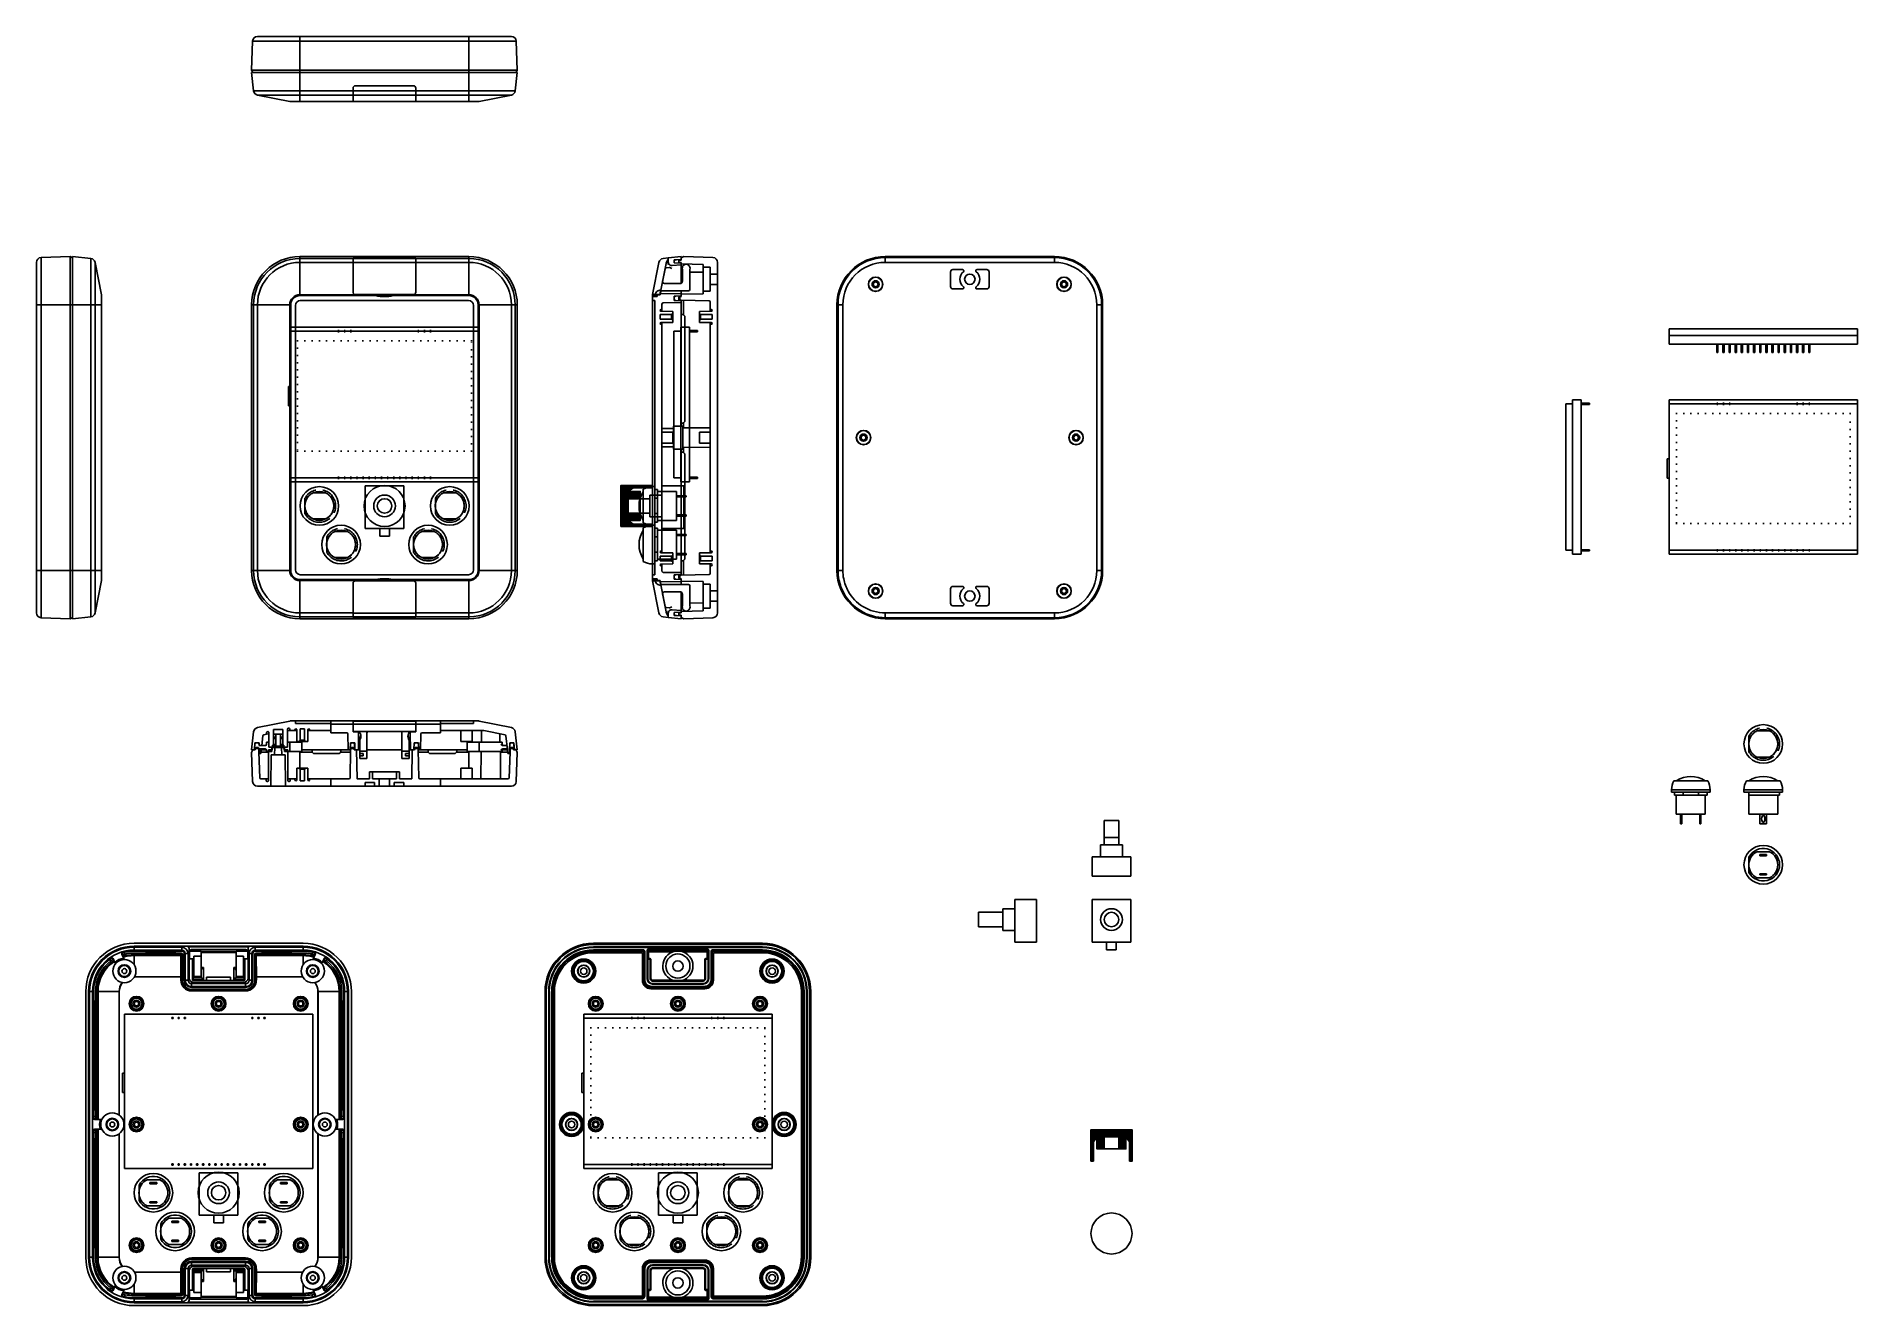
# Model space of a CAD drawing. Header units: millimetres. Extents: x 55 to 809, y 40 to 566.
import ezdxf

# ---------------------------------------------------------------- set-up
doc = ezdxf.new("R2010")
doc.units = ezdxf.units.MM
doc.linetypes.add('ACAD_ISO02W100', pattern=[15, 12, -3])
doc.linetypes.add('ACAD_ISO07W100', pattern=[3, 0.1, -2.9])
doc.layers.get('0').update_dxf_attribs({"lineweight": 25, "true_color": 0xffffff})
for name, color, linetype, lineweight, true_color in [('back_outline', 7, 'Continuous', 25, 0x000000), ('disp_outline', 7, 'Continuous', 25, 0x000000), ('disp_VA', 7, 'ACAD_ISO07W100', 25, 0x000000), ('FL13N_back', 1, 'ACAD_ISO02W100', 25, 0xff0000), ('FL13N_outline', 7, 'Continuous', 25, 0x000000), ('mentor', 7, 'Continuous', 25, 0x000000), ('PEC16_outline', 7, 'Continuous', 25, 0x000000), ('Visible (ISO)', 7, 'Continuous', 25, 0xffffff), ('Visible Narrow (ISO)', 7, 'Continuous', 25, 0xffffff)]:
    doc.layers.add(name, color=color, linetype=linetype, lineweight=lineweight, true_color=true_color)

# ---------------------------------------------------------------- blocks, each defined once
blk = doc.blocks.new('FL13N_F')
at = {"layer": 'FL13N_back'}
for p, q in [((-5.95, -3.19), (-5.95, 3.19)), ((-2.62, 5.4), (2.62, 5.4)), ((-2.62, -5.4), (2.62, -5.4))]:
    blk.add_line(p, q, dxfattribs=at)
for radius, start, end in [(6, 115.84193, 244.15807), (6.75, 208.17841, 151.82159), (6, 295.84193, 64.15807)]:
    blk.add_arc((0, 0), radius, start, end, dxfattribs=at)
at = {"layer": 'FL13N_outline'}
for radius in [8, 6]:
    blk.add_circle((0, 0), radius, dxfattribs=at)
blk = doc.blocks.new('FL13N_B')
at = {"layer": 'FL13N_outline'}
for p, q in [((-5.95, -3.19), (-5.95, 3.19)), ((-2.62, 5.4), (2.62, 5.4)), ((-1.4, 4.21), (1.4, 4.21)), ((-1.4, 4.21), (-1.4, 3.71)), ((-1.4, 3.71), (1.4, 3.71)), ((1.4, 3.71), (1.4, 4.21)), ((-2.62, -5.4), (2.62, -5.4)), ((-1.4, -3.71), (1.4, -3.71)), ((-1.4, -3.71), (-1.4, -4.21)), ((-1.4, -4.21), (1.4, -4.21)), ((1.4, -3.71), (1.4, -4.21))]:
    blk.add_line(p, q, dxfattribs=at)
blk.add_circle((0, 0), 8, dxfattribs=at)
for radius, start, end in [(6, 115.84193, 244.15807), (6.75, 208.17841, 151.82159), (6, 295.84193, 64.15807)]:
    blk.add_arc((0, 0), radius, start, end, dxfattribs=at)
blk = doc.blocks.new('FL13_S1')
at = {"layer": 'FL13N_outline'}
for p, q in [((-8, 0), (-8, 1)), ((8, 1), (-8, 1)), ((-8, 0), (8, 0)), ((-7, 4.8), (7, 4.8)), ((-6.75, 0), (6.75, 0)), ((-5.95, -1.2), (-5.95, 0)), ((6.75, -1.2), (6.75, 0)), ((6.75, 0), (6.75, -1.2)), ((8, 0), (8, 1)), ((8, 0), (8, 1)), ((-6, -9), (-6, -1.2)), ((6.75, -1.2), (-5.95, -1.2)), ((6, -9), (6, -1.2)), ((-6, -9), (6, -9)), ((-1.4, -13), (-1.4, -9)), ((-1.4, -13), (1.4, -13)), ((1.4, -13), (1.4, -9))]:
    blk.add_line(p, q, dxfattribs=at)
for centre, radius, start, end in [((0.99, 0.66), 9, 152.64731, 177.86556), ((0, -4.94), 11.44, 58.36161, 121.63839), ((-0.99, 0.66), 9, 2.13444, 27.35269)]:
    blk.add_arc(centre, radius, start, end, dxfattribs=at)
blk.add_ellipse((0, -11), major_axis=(0, 1.44), ratio=0.495127, dxfattribs=at)
blk = doc.blocks.new('FL13_S2')
at = {"layer": 'FL13N_outline'}
for p, q in [((-8, 0), (-8, 1)), ((8, 1), (-8, 1)), ((-8, 0), (8, 0)), ((-7, 4.8), (7, 4.8)), ((-6.75, 0), (6.75, 0)), ((-6.75, -1.2), (-6.75, 0)), ((-3.19, -1.2), (-3.19, 0)), ((3.19, -1.2), (3.19, 0)), ((6.75, -1.2), (6.75, 0)), ((6.75, 0), (6.75, -1.2)), ((8, 0), (8, 1)), ((8, 0), (8, 1)), ((-6.75, -1.2), (-5.95, -1.2)), ((-6, -9), (-6, -1.2)), ((6.75, -1.2), (-5.95, -1.2)), ((6, -9), (6, -1.2)), ((-6, -9), (6, -9)), ((-4.21, -13), (-4.21, -9)), ((-3.71, -13), (-4.21, -13)), ((-3.71, -13), (-3.71, -9)), ((3.71, -13), (3.71, -9)), ((3.71, -13), (4.21, -13)), ((4.21, -13), (4.21, -9))]:
    blk.add_line(p, q, dxfattribs=at)
for centre, radius, start, end in [((0.99, 0.66), 9, 152.64731, 177.86556), ((0, -4.94), 11.44, 58.36161, 121.63839), ((-0.99, 0.66), 9, 2.13444, 27.35269)]:
    blk.add_arc(centre, radius, start, end, dxfattribs=at)
blk = doc.blocks.new('disp_s')
at = {"layer": 'back_outline'}
for p, q in [((6.4, 1.67), (2.8, 1.67)), ((2.8, 1.67), (2.8, -62.33)), ((2.8, 0.25), (2.8, -0.25)), ((6.4, -62.33), (6.4, 1.67)), ((9.8, 0.25), (6.4, 0.25)), ((9.8, -0.25), (9.8, 0.25)), ((6.4, -0.25), (9.8, -0.25)), ((2.8, -60.41), (2.8, -60.91)), ((2.8, -62.33), (6.4, -62.33)), ((9.8, -60.41), (6.4, -60.41)), ((6.4, -60.91), (9.8, -60.91)), ((9.8, -60.91), (9.8, -60.41))]:
    blk.add_line(p, q, dxfattribs=at)
at = {"layer": 'disp_outline'}
for p, q in [((2.8, 0), (0, 0)), ((0, 0), (0, -60.66)), ((2.8, -60.66), (2.8, 0)), ((0, -60.66), (2.8, -60.66))]:
    blk.add_line(p, q, dxfattribs=at)
blk = doc.blocks.new('disp_f')
at = {"layer": 'back_outline'}
for p, q in [((78, 0), (0, 0)), ((0, 0), (0, -64)), ((78, -64), (78, 0)), ((0, -64), (78, -64))]:
    blk.add_line(p, q, dxfattribs=at)
at = {"layer": 'disp_outline'}
for p, q in [((78, -1.67), (0, -1.67)), ((0, -1.67), (0, -62.33)), ((20.2, -1.42), (19.7, -1.42)), ((19.7, -1.42), (19.7, -1.92)), ((19.7, -1.92), (20.2, -1.92)), ((20.2, -1.92), (20.2, -1.42)), ((22.74, -1.42), (22.24, -1.42)), ((22.24, -1.42), (22.24, -1.92)), ((22.24, -1.92), (22.74, -1.92)), ((22.74, -1.92), (22.74, -1.42)), ((25.28, -1.42), (24.78, -1.42)), ((24.78, -1.42), (24.78, -1.92)), ((24.78, -1.92), (25.28, -1.92)), ((25.28, -1.92), (25.28, -1.42)), ((53.22, -1.42), (52.72, -1.42)), ((52.72, -1.42), (52.72, -1.92)), ((52.72, -1.92), (53.22, -1.92)), ((53.22, -1.92), (53.22, -1.42)), ((55.76, -1.42), (55.26, -1.42)), ((55.26, -1.42), (55.26, -1.92)), ((55.26, -1.92), (55.76, -1.92)), ((55.76, -1.92), (55.76, -1.42)), ((58.3, -1.42), (57.8, -1.42)), ((57.8, -1.42), (57.8, -1.92)), ((57.8, -1.92), (58.3, -1.92)), ((58.3, -1.92), (58.3, -1.42)), ((78, -62.33), (78, -1.67)), ((0, -24.49), (-0.8, -24.49)), ((-0.8, -24.49), (-0.8, -32.49)), ((0, -32.49), (0, -24.49)), ((-0.8, -32.49), (0, -32.49)), ((0, -62.33), (78, -62.33)), ((20.2, -62.08), (19.7, -62.08)), ((19.7, -62.08), (19.7, -62.58)), ((20.2, -62.08), (19.7, -62.08)), ((19.7, -62.08), (19.7, -62.58)), ((20.2, -62.08), (19.7, -62.08)), ((19.7, -62.08), (19.7, -62.58)), ((20.2, -62.08), (19.7, -62.08)), ((19.7, -62.08), (19.7, -62.58)), ((20.2, -62.08), (19.7, -62.08)), ((19.7, -62.08), (19.7, -62.58)), ((19.7, -62.58), (20.2, -62.58)), ((19.7, -62.58), (20.2, -62.58)), ((19.7, -62.58), (20.2, -62.58)), ((19.7, -62.58), (20.2, -62.58)), ((19.7, -62.58), (20.2, -62.58)), ((20.2, -62.58), (20.2, -62.08)), ((20.2, -62.58), (20.2, -62.08)), ((20.2, -62.58), (20.2, -62.08)), ((20.2, -62.58), (20.2, -62.08)), ((20.2, -62.58), (20.2, -62.08)), ((22.74, -62.08), (22.24, -62.08)), ((22.24, -62.08), (22.24, -62.58)), ((22.24, -62.58), (22.74, -62.58)), ((22.74, -62.58), (22.74, -62.08)), ((25.28, -62.08), (24.78, -62.08)), ((24.78, -62.08), (24.78, -62.58)), ((24.78, -62.58), (25.28, -62.58)), ((25.28, -62.58), (25.28, -62.08)), ((27.82, -62.08), (27.32, -62.08)), ((27.32, -62.08), (27.32, -62.58)), ((27.32, -62.58), (27.82, -62.58)), ((27.82, -62.58), (27.82, -62.08)), ((30.36, -62.08), (29.86, -62.08)), ((29.86, -62.08), (29.86, -62.58)), ((29.86, -62.58), (30.36, -62.58)), ((30.36, -62.58), (30.36, -62.08)), ((32.9, -62.08), (32.4, -62.08)), ((32.4, -62.08), (32.4, -62.58)), ((32.4, -62.58), (32.9, -62.58)), ((32.9, -62.58), (32.9, -62.08)), ((35.44, -62.08), (34.94, -62.08)), ((34.94, -62.08), (34.94, -62.58)), ((34.94, -62.58), (35.44, -62.58)), ((35.44, -62.58), (35.44, -62.08)), ((37.98, -62.08), (37.48, -62.08)), ((37.48, -62.08), (37.48, -62.58)), ((37.48, -62.58), (37.98, -62.58)), ((37.98, -62.58), (37.98, -62.08)), ((40.52, -62.08), (40.02, -62.08)), ((40.02, -62.08), (40.02, -62.58)), ((40.02, -62.58), (40.52, -62.58)), ((40.52, -62.58), (40.52, -62.08)), ((43.06, -62.08), (42.56, -62.08)), ((42.56, -62.08), (42.56, -62.58)), ((42.56, -62.58), (43.06, -62.58)), ((43.06, -62.58), (43.06, -62.08)), ((45.6, -62.08), (45.1, -62.08)), ((45.1, -62.08), (45.1, -62.58)), ((45.1, -62.58), (45.6, -62.58)), ((45.6, -62.58), (45.6, -62.08)), ((48.14, -62.08), (47.64, -62.08)), ((47.64, -62.08), (47.64, -62.58)), ((47.64, -62.58), (48.14, -62.58)), ((48.14, -62.58), (48.14, -62.08)), ((50.68, -62.08), (50.18, -62.08)), ((50.18, -62.08), (50.18, -62.58)), ((50.18, -62.58), (50.68, -62.58)), ((50.68, -62.58), (50.68, -62.08)), ((53.22, -62.08), (52.72, -62.08)), ((52.72, -62.08), (52.72, -62.58)), ((52.72, -62.58), (53.22, -62.58)), ((53.22, -62.58), (53.22, -62.08)), ((55.76, -62.08), (55.26, -62.08)), ((55.26, -62.08), (55.26, -62.58)), ((55.26, -62.58), (55.76, -62.58)), ((55.76, -62.58), (55.76, -62.08)), ((58.3, -62.08), (57.8, -62.08)), ((57.8, -62.08), (57.8, -62.58)), ((57.8, -62.58), (58.3, -62.58)), ((58.3, -62.58), (58.3, -62.08))]:
    blk.add_line(p, q, dxfattribs=at)
at = {"layer": 'disp_VA'}
for p, q in [((75, -5.69), (3, -5.69)), ((3, -5.69), (3, -51.29)), ((75, -51.29), (75, -5.69)), ((3, -51.29), (75, -51.29))]:
    blk.add_line(p, q, dxfattribs=at)
blk = doc.blocks.new('disp_b')
at = {"layer": 'back_outline'}
for p, q in [((78, -2.8), (0, -2.8)), ((0, -2.8), (0, -6.4)), ((0, -6.4), (78, -6.4)), ((78, -6.4), (78, -2.8))]:
    blk.add_line(p, q, dxfattribs=at)
at = {"layer": 'disp_outline'}
for p, q in [((78, 0), (0, 0)), ((0, 0), (0, -2.8)), ((78, -2.8), (78, 0)), ((0, -2.8), (78, -2.8)), ((20.2, -2.8), (19.7, -2.8)), ((19.7, -6.4), (19.7, -9.8)), ((20.2, -9.8), (20.2, -6.4)), ((22.74, -2.8), (22.24, -2.8)), ((22.24, -6.4), (22.24, -9.8)), ((22.74, -9.8), (22.74, -6.4)), ((25.28, -2.8), (24.78, -2.8)), ((24.78, -6.4), (24.78, -9.8)), ((25.28, -9.8), (25.28, -6.4)), ((27.82, -2.8), (27.32, -2.8)), ((27.32, -6.4), (27.32, -9.8)), ((27.82, -9.8), (27.82, -6.4)), ((30.36, -2.8), (29.86, -2.8)), ((29.86, -6.4), (29.86, -9.8)), ((30.36, -9.8), (30.36, -6.4)), ((32.9, -2.8), (32.4, -2.8)), ((32.4, -6.4), (32.4, -9.8)), ((32.9, -9.8), (32.9, -6.4)), ((35.44, -2.8), (34.94, -2.8)), ((34.94, -6.4), (34.94, -9.8)), ((35.44, -9.8), (35.44, -6.4)), ((37.98, -2.8), (37.48, -2.8)), ((37.48, -6.4), (37.48, -9.8)), ((37.98, -9.8), (37.98, -6.4)), ((40.52, -2.8), (40.02, -2.8)), ((40.02, -6.4), (40.02, -9.8)), ((40.52, -9.8), (40.52, -6.4)), ((43.06, -2.8), (42.56, -2.8)), ((42.56, -6.4), (42.56, -9.8)), ((43.06, -9.8), (43.06, -6.4)), ((45.6, -2.8), (45.1, -2.8)), ((45.1, -6.4), (45.1, -9.8)), ((45.6, -9.8), (45.6, -6.4)), ((48.14, -2.8), (47.64, -2.8)), ((47.64, -6.4), (47.64, -9.8)), ((48.14, -9.8), (48.14, -6.4)), ((50.68, -2.8), (50.18, -2.8)), ((50.18, -6.4), (50.18, -9.8)), ((50.68, -9.8), (50.68, -6.4)), ((53.22, -2.8), (52.72, -2.8)), ((52.72, -6.4), (52.72, -9.8)), ((53.22, -9.8), (53.22, -6.4)), ((55.76, -2.8), (55.26, -2.8)), ((55.26, -6.4), (55.26, -9.8)), ((55.76, -9.8), (55.76, -6.4)), ((58.3, -2.8), (57.8, -2.8)), ((57.8, -6.4), (57.8, -9.8)), ((58.3, -9.8), (58.3, -6.4)), ((19.7, -9.8), (20.2, -9.8)), ((22.24, -9.8), (22.74, -9.8)), ((24.78, -9.8), (25.28, -9.8)), ((27.32, -9.8), (27.82, -9.8)), ((29.86, -9.8), (30.36, -9.8)), ((32.4, -9.8), (32.9, -9.8)), ((34.94, -9.8), (35.44, -9.8)), ((37.48, -9.8), (37.98, -9.8)), ((40.02, -9.8), (40.52, -9.8)), ((42.56, -9.8), (43.06, -9.8)), ((45.1, -9.8), (45.6, -9.8)), ((47.64, -9.8), (48.14, -9.8)), ((50.18, -9.8), (50.68, -9.8)), ((52.72, -9.8), (53.22, -9.8)), ((55.26, -9.8), (55.76, -9.8)), ((57.8, -9.8), (58.3, -9.8))]:
    blk.add_line(p, q, dxfattribs=at)
blk = doc.blocks.new('pec16_face')
at = {"layer": 'PEC16_outline'}
for p, q in [((15, -3), (9, -3)), ((9, -3), (9, -13)), ((15, -13), (15, -3)), ((16.5, -13), (7.5, -13)), ((7.5, -13), (7.5, -18)), ((9, -10), (15, -10)), ((9, -13), (15, -13)), ((16.5, -18), (16.5, -13)), ((4, -18), (20, -18)), ((4, -26), (4, -18)), ((7.5, -18), (16.5, -18)), ((20, -18), (20, -26)), ((20, -26), (4, -26))]:
    blk.add_line(p, q, dxfattribs=at)
blk = doc.blocks.new('PEC16_dessus')
at = {"layer": 'PEC16_outline'}
for p, q in [((0, 0), (16, 0)), ((0, -17.6), (0, 0)), ((16, 0), (16, -17.6)), ((16, -17.6), (0, -17.6)), ((6, -17.6), (10, -17.6)), ((6, -20.8), (6, -17.6)), ((10, -20.8), (6, -20.8)), ((10, -17.6), (10, -20.8))]:
    blk.add_line(p, q, dxfattribs=at)
for radius in [4.5, 3]:
    blk.add_circle((8, -8.3), radius, dxfattribs=at)
blk = doc.blocks.new('PEC16_profil')
at = {"layer": 'PEC16_outline'}
for p, q in [((7.33, 1.06), (2.33, 1.06)), ((2.33, 1.06), (2.33, -7.94)), ((7.33, 4.86), (16.33, 4.86)), ((7.33, -12.74), (7.33, 4.86)), ((7.33, -7.94), (7.33, 1.06)), ((16.33, 4.86), (16.33, -12.74)), ((-7.67, -6.44), (-7.67, -0.44)), ((-7.67, -0.44), (2.33, -0.44)), ((2.33, -6.44), (-7.67, -6.44)), ((2.33, -0.44), (2.33, -6.44)), ((2.33, -7.94), (7.33, -7.94)), ((16.33, -12.74), (7.33, -12.74))]:
    blk.add_line(p, q, dxfattribs=at)
blk = doc.blocks.new('mentor')
at = {"layer": 'mentor'}
h = blk.add_hatch(dxfattribs=at)
h.set_pattern_fill('ANSI32', color=256, scale=0.2, style=0)
h.set_pattern_definition([(45, (0, 0), (-0.0883883, 0.0883883), [])])
h.paths.add_polyline_path([(-8.5, -5), (-8.5, 8), (8.5, 8), (8.5, -5), (7.5, -5), (7.5, 3), (6, 5), (6, 0), (3, 0), (3, 5), (-3, 5), (-3, 0), (-6, 0), (-6, 5), (-7.5, 3), (-7.5, -5)])
blk.add_line((-6, 0), (6, 0), dxfattribs=at)
blk.add_lwpolyline([(-8.5, -5), (-8.5, 8), (8.5, 8), (8.5, -5), (7.5, -5), (7.5, 3), (6, 5), (6, 0), (3, 0), (3, 5), (-3, 5), (-3, 0), (-6, 0), (-6, 5), (-7.5, 3), (-7.5, -5)], close=True, dxfattribs=at)

msp = doc.modelspace()

# ---------------------------------------------------------------- linework, layer by layer
for centre in [(199, 371.26), (130.28, 86.89), (320.46, 86.89), (500, 70)]:
    msp.add_circle(centre, 8.5)
at = {"layer": 'back_outline'}
for p, q in [((169.28, 160.89), (91.28, 160.89)), ((91.28, 160.89), (91.28, 96.89)), ((169.28, 96.89), (169.28, 160.89)), ((91.28, 96.89), (169.28, 96.89))]:
    msp.add_line(p, q, dxfattribs=at)
at = {"layer": 'disp_outline'}
for p, q in [((91.28, 159.22), (91.28, 98.56)), ((111.48, 159.47), (110.98, 159.47)), ((110.98, 159.47), (110.98, 158.97)), ((110.98, 158.97), (111.48, 158.97)), ((111.48, 158.97), (111.48, 159.47)), ((114.02, 159.47), (113.52, 159.47)), ((113.52, 159.47), (113.52, 158.97)), ((113.52, 158.97), (114.02, 158.97)), ((114.02, 158.97), (114.02, 159.47)), ((116.56, 159.47), (116.06, 159.47)), ((116.06, 159.47), (116.06, 158.97)), ((116.06, 158.97), (116.56, 158.97)), ((116.56, 158.97), (116.56, 159.47)), ((144.5, 159.47), (144, 159.47)), ((144, 159.47), (144, 158.97)), ((144, 158.97), (144.5, 158.97)), ((144.5, 158.97), (144.5, 159.47)), ((147.04, 159.47), (146.54, 159.47)), ((146.54, 159.47), (146.54, 158.97)), ((146.54, 158.97), (147.04, 158.97)), ((147.04, 158.97), (147.04, 159.47)), ((149.58, 159.47), (149.08, 159.47)), ((149.08, 159.47), (149.08, 158.97)), ((149.08, 158.97), (149.58, 158.97)), ((149.58, 158.97), (149.58, 159.47)), ((169.28, 98.56), (169.28, 159.22)), ((91.28, 136.4), (90.48, 136.4)), ((90.48, 136.4), (90.48, 128.4)), ((91.28, 128.4), (91.28, 136.4)), ((90.48, 128.4), (91.28, 128.4)), ((111.48, 98.81), (110.98, 98.81)), ((110.98, 98.81), (110.98, 98.31)), ((111.48, 98.81), (110.98, 98.81)), ((110.98, 98.81), (110.98, 98.31)), ((111.48, 98.81), (110.98, 98.81)), ((110.98, 98.81), (110.98, 98.31)), ((111.48, 98.81), (110.98, 98.81)), ((110.98, 98.81), (110.98, 98.31)), ((111.48, 98.81), (110.98, 98.81)), ((110.98, 98.81), (110.98, 98.31)), ((110.98, 98.31), (111.48, 98.31)), ((110.98, 98.31), (111.48, 98.31)), ((110.98, 98.31), (111.48, 98.31)), ((110.98, 98.31), (111.48, 98.31)), ((110.98, 98.31), (111.48, 98.31)), ((111.48, 98.31), (111.48, 98.81)), ((111.48, 98.31), (111.48, 98.81)), ((111.48, 98.31), (111.48, 98.81)), ((111.48, 98.31), (111.48, 98.81)), ((111.48, 98.31), (111.48, 98.81)), ((114.02, 98.81), (113.52, 98.81)), ((113.52, 98.81), (113.52, 98.31)), ((113.52, 98.31), (114.02, 98.31)), ((114.02, 98.31), (114.02, 98.81)), ((116.56, 98.81), (116.06, 98.81)), ((116.06, 98.81), (116.06, 98.31)), ((116.06, 98.31), (116.56, 98.31)), ((116.56, 98.31), (116.56, 98.81)), ((119.1, 98.81), (118.6, 98.81)), ((118.6, 98.81), (118.6, 98.31)), ((118.6, 98.31), (119.1, 98.31)), ((119.1, 98.31), (119.1, 98.81)), ((121.64, 98.81), (121.14, 98.81)), ((121.14, 98.81), (121.14, 98.31)), ((121.14, 98.31), (121.64, 98.31)), ((121.64, 98.31), (121.64, 98.81)), ((124.18, 98.81), (123.68, 98.81)), ((123.68, 98.81), (123.68, 98.31)), ((123.68, 98.31), (124.18, 98.31)), ((124.18, 98.31), (124.18, 98.81)), ((126.72, 98.81), (126.22, 98.81)), ((126.22, 98.81), (126.22, 98.31)), ((126.22, 98.31), (126.72, 98.31)), ((126.72, 98.31), (126.72, 98.81)), ((129.26, 98.81), (128.76, 98.81)), ((128.76, 98.81), (128.76, 98.31)), ((128.76, 98.31), (129.26, 98.31)), ((129.26, 98.31), (129.26, 98.81)), ((131.8, 98.81), (131.3, 98.81)), ((131.3, 98.81), (131.3, 98.31)), ((131.3, 98.31), (131.8, 98.31)), ((131.8, 98.31), (131.8, 98.81)), ((134.34, 98.81), (133.84, 98.81)), ((133.84, 98.81), (133.84, 98.31)), ((133.84, 98.31), (134.34, 98.31)), ((134.34, 98.31), (134.34, 98.81)), ((136.88, 98.81), (136.38, 98.81)), ((136.38, 98.81), (136.38, 98.31)), ((136.38, 98.31), (136.88, 98.31)), ((136.88, 98.31), (136.88, 98.81)), ((139.42, 98.81), (138.92, 98.81)), ((138.92, 98.81), (138.92, 98.31)), ((138.92, 98.31), (139.42, 98.31)), ((139.42, 98.31), (139.42, 98.81)), ((141.96, 98.81), (141.46, 98.81)), ((141.46, 98.81), (141.46, 98.31)), ((141.46, 98.31), (141.96, 98.31)), ((141.96, 98.31), (141.96, 98.81)), ((144.5, 98.81), (144, 98.81)), ((144, 98.81), (144, 98.31)), ((144, 98.31), (144.5, 98.31)), ((144.5, 98.31), (144.5, 98.81)), ((147.04, 98.81), (146.54, 98.81)), ((146.54, 98.81), (146.54, 98.31)), ((146.54, 98.31), (147.04, 98.31)), ((147.04, 98.31), (147.04, 98.81)), ((149.58, 98.81), (149.08, 98.81)), ((149.08, 98.81), (149.08, 98.31)), ((149.08, 98.31), (149.58, 98.31)), ((149.58, 98.31), (149.58, 98.81))]:
    msp.add_line(p, q, dxfattribs=at)
at = {"layer": 'Visible (ISO)'}
for p, q in [((146.38, 565.68), (163.95, 565.68)), ((233.95, 565.68), (163.95, 565.68)), ((233.95, 565.68), (251.52, 565.68)), ((144.38, 563.75), (143.95, 551.68)), ((253.95, 551.68), (253.51, 563.75)), ((163.95, 551.68), (143.95, 551.68)), ((144.45, 550.68), (143.95, 551.68)), ((163.95, 550.68), (143.95, 550.68)), ((144.78, 543.13), (143.95, 550.68)), ((233.95, 551.68), (163.95, 551.68)), ((163.95, 550.68), (233.95, 550.68)), ((253.95, 551.68), (233.95, 551.68)), ((253.95, 550.68), (233.95, 550.68)), ((253.95, 550.68), (253.11, 543.13)), ((253.45, 550.68), (253.95, 551.68)), ((185.95, 543.13), (185.95, 544.28)), ((185.95, 543.13), (185.95, 541.39)), ((186, 543.13), (186, 544.33)), ((186, 543.13), (186, 541.39)), ((186.9, 545.23), (211, 545.23)), ((186.95, 545.28), (210.95, 545.28)), ((188.24, 545.28), (188.24, 545.23)), ((191.7, 545.28), (191.7, 545.23)), ((206.2, 545.28), (206.2, 545.23)), ((209.65, 545.23), (209.65, 545.28)), ((211.9, 544.33), (211.9, 543.13)), ((211.9, 541.39), (211.9, 543.13)), ((211.95, 544.28), (211.95, 543.13)), ((211.95, 541.39), (211.95, 543.13)), ((159.75, 538.71), (146.38, 541.39)), ((163.95, 538.68), (160.14, 538.68)), ((163.95, 538.68), (195.35, 538.68)), ((185.95, 538.91), (185.95, 541.39)), ((186, 538.9), (186, 541.39)), ((211, 538.72), (186.9, 538.72)), ((193.95, 538.71), (186.95, 538.71)), ((193.95, 538.71), (193.95, 538.72)), ((202.54, 538.68), (195.35, 538.68)), ((202.54, 538.68), (233.95, 538.68)), ((203.95, 538.72), (203.95, 538.71)), ((210.95, 538.71), (203.95, 538.71)), ((211.9, 541.39), (211.9, 538.9)), ((211.95, 541.39), (211.95, 538.91)), ((237.75, 538.68), (233.95, 538.68)), ((251.51, 541.39), (238.14, 538.71)), ((54.85, 454.54), (54.85, 472.11)), ((68.85, 474.54), (56.78, 474.11)), ((68.85, 474.54), (68.85, 454.54)), ((69.85, 474.04), (68.85, 474.54)), ((69.85, 474.54), (69.85, 454.54)), ((69.85, 474.54), (77.4, 473.7)), ((79.14, 472.1), (81.81, 458.73)), ((163.95, 474.54), (233.95, 474.54)), ((185.95, 473.7), (185.95, 473.83)), ((185.95, 473.7), (185.95, 472.1)), ((185.95, 459.73), (185.95, 472.1)), ((186, 473.7), (186, 473.83)), ((186, 473.7), (186, 472.1)), ((186, 459.68), (186, 472.1)), ((186.9, 473.93), (211, 473.93)), ((186.95, 473.94), (210.95, 473.94)), ((211.9, 473.83), (211.9, 473.7)), ((211.9, 472.1), (211.9, 473.7)), ((211.9, 472.1), (211.9, 459.68)), ((211.95, 473.83), (211.95, 473.7)), ((211.95, 472.1), (211.95, 473.7)), ((211.95, 472.1), (211.95, 459.73)), ((312.59, 472.1), (309.92, 458.78)), ((313.34, 460.55), (315.57, 471.7)), ((315.22, 469.45), (314.15, 464.09)), ((316.43, 473.93), (314.33, 473.7)), ((316.86, 469.98), (315.65, 469.85)), ((315.66, 471.97), (316.31, 473.22)), ((316.48, 473.94), (316.43, 473.93)), ((316.43, 473.68), (316.43, 473.93)), ((321.88, 474.54), (316.48, 473.94)), ((316.48, 473.94), (316.48, 472.27)), ((316.48, 472.27), (316.48, 471.2)), ((318.08, 470.77), (321.88, 471.04)), ((318.98, 473.14), (321.88, 473.34)), ((318.98, 471.94), (318.98, 473.14)), ((321.88, 471.84), (318.98, 471.94)), ((320.88, 472.78), (320.88, 472.3)), ((320.88, 472.3), (320.88, 472.25)), ((321.88, 473.04), (320.96, 472.88)), ((320.96, 472.2), (321.88, 472.04)), ((321.88, 473.34), (321.88, 474.54)), ((322.88, 474.54), (321.88, 474.04)), ((321.88, 474.04), (321.88, 473.04)), ((321.88, 472.04), (321.88, 471.54)), ((321.88, 471.04), (321.88, 471.84)), ((321.88, 471.54), (330.88, 471.22)), ((321.88, 470.54), (321.88, 471.04)), ((321.88, 470.54), (321.88, 463.56)), ((322.38, 467.95), (321.88, 467.94)), ((322.38, 464.54), (322.38, 469.18)), ((334.95, 474.11), (322.88, 474.54)), ((325.38, 460.84), (325.38, 469.18)), ((330.88, 468.1), (325.38, 468)), ((330.88, 471.22), (330.88, 470.14)), ((330.88, 470.14), (333.88, 470.14)), ((330.88, 470.14), (330.88, 460.14)), ((333.88, 470.14), (333.88, 467.29)), ((336.88, 467.29), (336.88, 472.11)), ((406.34, 474.54), (476.34, 474.54)), ((433.34, 462.14), (433.34, 468.14)), ((434.34, 469.14), (438.35, 469.14)), ((444.32, 469.14), (448.34, 469.14)), ((449.34, 468.14), (449.34, 462.14)), ((313.34, 460.55), (312.98, 458.78)), ((314.12, 460.34), (314.32, 460.34)), ((324.88, 460.34), (314.32, 460.34)), ((321.18, 463.34), (315.12, 463.34)), ((321.88, 460.34), (321.88, 459.54)), ((333.88, 460.14), (330.88, 460.14)), ((330.88, 460.14), (330.88, 459.1)), ((333.88, 467.29), (336.88, 467.29)), ((333.88, 462.99), (333.88, 467.29)), ((336.88, 462.99), (333.88, 462.99)), ((333.88, 462.99), (333.88, 460.14)), ((336.88, 467.29), (336.88, 462.99)), ((336.88, 336.09), (336.88, 462.99)), ((438.35, 461.14), (434.34, 461.14)), ((448.34, 461.14), (444.32, 461.14)), ((54.85, 454.54), (54.85, 344.54)), ((68.85, 454.54), (68.85, 344.54)), ((69.85, 454.54), (69.85, 344.54)), ((81.85, 458.34), (81.85, 454.54)), ((81.85, 344.54), (81.85, 454.54)), ((143.95, 454.54), (143.95, 344.54)), ((162.1, 344.79), (162.1, 454.29)), ((164.1, 456.29), (233.8, 456.29)), ((211, 458.78), (186.9, 458.78)), ((193.95, 458.73), (186.95, 458.73)), ((193.95, 458.73), (203.95, 458.73)), ((210.95, 458.73), (203.95, 458.73)), ((235.8, 454.29), (235.8, 344.79)), ((253.95, 454.54), (253.95, 344.54)), ((309.88, 457.93), (309.88, 458.34)), ((311.88, 457.93), (309.88, 457.93)), ((309.88, 457.93), (309.88, 456.54)), ((309.88, 454.54), (309.88, 456.54)), ((309.88, 456.29), (310.88, 456.29)), ((309.88, 344.54), (309.88, 454.54)), ((309.92, 458.78), (309.91, 458.73)), ((309.91, 458.73), (311.88, 458.73)), ((309.92, 458.78), (311.18, 458.78)), ((310.88, 456.29), (310.88, 342.79)), ((312.98, 458.78), (311.18, 458.78)), ((313.08, 458.73), (311.88, 458.73)), ((311.88, 458.73), (311.88, 457.93)), ((313.09, 458.78), (313.08, 458.73)), ((313.29, 459.78), (313.09, 458.78)), ((313.32, 459.94), (313.29, 459.78)), ((313.47, 452.59), (313.88, 452.59)), ((321.88, 459.04), (313.58, 459.18)), ((313.88, 452.59), (313.88, 454.81)), ((313.88, 452.59), (313.88, 451.86)), ((314.37, 455.31), (321.88, 455.44)), ((318.98, 458.14), (321.88, 458.24)), ((318.98, 456.34), (318.98, 458.14)), ((321.88, 456.24), (318.98, 456.34)), ((320.88, 457.68), (320.88, 456.7)), ((321.88, 457.94), (320.96, 457.78)), ((320.96, 456.6), (321.88, 456.44)), ((321.88, 459.04), (321.88, 459.54)), ((330.88, 459.1), (321.88, 458.94)), ((321.88, 458.24), (321.88, 459.04)), ((321.88, 458.94), (321.88, 457.94)), ((321.88, 456.44), (321.88, 456.24)), ((321.88, 456.44), (333.38, 456.24)), ((321.88, 455.44), (321.88, 456.24)), ((321.88, 454.54), (321.88, 455.44)), ((321.88, 454.54), (321.88, 450.54)), ((322.82, 456.42), (322.82, 454.54)), ((322.82, 454.54), (322.82, 450.39)), ((333.88, 455.74), (333.88, 452.59)), ((333.88, 452.59), (334.28, 452.59)), ((333.88, 451.86), (333.88, 452.59)), ((386.34, 344.54), (386.34, 454.54)), ((496.34, 454.54), (496.34, 344.54)), ((313.13, 452.21), (313.13, 452.24)), ((313.13, 448.59), (313.13, 450.49)), ((313.13, 450.49), (317.88, 450.49)), ((317.88, 448.59), (313.13, 448.59)), ((313.13, 446.84), (313.13, 446.86)), ((318.38, 451.84), (313.47, 451.86)), ((313.47, 447.21), (318.38, 447.24)), ((313.88, 446.49), (313.47, 446.49)), ((313.88, 447.22), (313.88, 446.49)), ((313.88, 352.59), (313.88, 446.49)), ((317.88, 450.49), (318.38, 450.99)), ((317.88, 450.49), (317.88, 448.59)), ((318.38, 448.09), (317.88, 448.59)), ((318.38, 450.99), (318.38, 451.84)), ((318.38, 450.99), (318.38, 448.09)), ((318.38, 447.24), (318.38, 448.09)), ((321.88, 450.54), (321.88, 405.54)), ((321.88, 450.54), (322.46, 450.49)), ((323.38, 406.59), (323.38, 449.49)), ((334.28, 451.86), (329.38, 451.84)), ((329.38, 451.84), (329.38, 450.99)), ((329.38, 450.99), (329.88, 450.49)), ((329.38, 448.09), (329.38, 450.99)), ((329.88, 448.59), (329.38, 448.09)), ((329.38, 448.09), (329.38, 447.24)), ((329.38, 447.24), (334.28, 447.21)), ((329.88, 450.49), (334.63, 450.49)), ((329.88, 450.49), (329.88, 448.59)), ((334.63, 448.59), (329.88, 448.59)), ((333.88, 446.49), (333.88, 447.22)), ((334.28, 446.49), (333.88, 446.49)), ((333.88, 446.49), (333.88, 352.59)), ((334.63, 452.24), (334.63, 452.21)), ((334.63, 450.49), (334.63, 448.59)), ((334.63, 446.86), (334.63, 446.84)), ((318.68, 403.35), (313.88, 403.37)), ((318.38, 401.84), (313.88, 401.86)), ((318.38, 397.24), (318.38, 401.84)), ((321.88, 405.54), (322.46, 405.59)), ((321.88, 405.54), (321.88, 404.34)), ((322.48, 403.54), (333.88, 403.6)), ((322.82, 405.69), (322.82, 403.54)), ((329.38, 401.84), (333.88, 401.86)), ((329.38, 397.24), (329.38, 401.84)), ((318.38, 397.24), (313.88, 397.22)), ((318.68, 395.73), (313.88, 395.7)), ((321.88, 394.74), (321.88, 393.54)), ((321.88, 393.54), (321.88, 348.54)), ((321.88, 393.54), (322.46, 393.49)), ((322.48, 395.54), (333.88, 395.48)), ((322.82, 395.53), (322.82, 393.39)), ((323.38, 349.59), (323.38, 392.49)), ((329.38, 397.24), (333.88, 397.22)), ((313.13, 352.21), (313.13, 352.24)), ((313.13, 348.59), (313.13, 350.49)), ((313.13, 350.49), (317.88, 350.49)), ((317.88, 348.59), (313.13, 348.59)), ((313.47, 352.59), (313.88, 352.59)), ((318.38, 351.84), (313.47, 351.86)), ((313.47, 347.21), (318.38, 347.24)), ((313.88, 352.59), (313.88, 351.86)), ((313.88, 347.22), (313.88, 346.49)), ((317.88, 350.49), (318.38, 350.99)), ((317.88, 350.49), (317.88, 348.59)), ((318.38, 348.09), (317.88, 348.59)), ((318.38, 350.99), (318.38, 351.84)), ((318.38, 350.99), (318.38, 348.09)), ((318.38, 347.24), (318.38, 348.09)), ((321.88, 348.54), (322.46, 348.59)), ((321.88, 348.54), (321.88, 344.54)), ((322.82, 348.69), (322.82, 344.54)), ((329.38, 351.84), (333.88, 351.86)), ((334.28, 351.84), (329.38, 351.84)), ((329.38, 351.84), (329.38, 350.99)), ((329.38, 350.99), (329.88, 350.49)), ((329.38, 348.09), (329.38, 350.99)), ((329.88, 348.59), (329.38, 348.09)), ((329.38, 348.09), (329.38, 347.24)), ((329.38, 347.24), (334.28, 347.24)), ((329.38, 347.24), (333.88, 347.22)), ((329.88, 350.49), (334.63, 350.49)), ((329.88, 350.49), (329.88, 348.59)), ((334.63, 348.59), (329.88, 348.59)), ((333.88, 352.59), (334.28, 352.59)), ((333.88, 351.84), (333.88, 352.59)), ((333.88, 346.49), (333.88, 347.24)), ((334.63, 352.24), (334.63, 352.19)), ((334.63, 350.49), (334.63, 348.59)), ((334.63, 346.89), (334.63, 346.84)), ((54.85, 326.97), (54.85, 344.54)), ((68.85, 344.54), (68.85, 324.54)), ((69.85, 324.54), (69.85, 344.54)), ((79.14, 326.97), (81.81, 340.34)), ((81.85, 344.54), (81.85, 340.74)), ((233.8, 342.79), (164.1, 342.79)), ((185.95, 326.97), (185.95, 339.34)), ((186, 326.92), (186, 339.34)), ((186.9, 340.24), (211, 340.24)), ((186.95, 340.34), (193.95, 340.34)), ((203.95, 340.34), (193.95, 340.34)), ((203.95, 340.34), (210.95, 340.34)), ((211.9, 339.34), (211.9, 326.92)), ((211.95, 339.34), (211.95, 326.97)), ((309.88, 342.54), (309.88, 344.54)), ((310.88, 342.79), (309.88, 342.79)), ((309.88, 342.54), (309.88, 341.14)), ((309.88, 341.14), (311.88, 341.14)), ((309.88, 340.74), (309.88, 341.14)), ((309.91, 340.34), (309.92, 340.29)), ((311.88, 340.34), (309.91, 340.34)), ((311.18, 340.29), (309.92, 340.29)), ((309.92, 340.29), (312.59, 326.97)), ((311.18, 340.29), (312.98, 340.29)), ((311.88, 341.14), (311.88, 340.34)), ((311.88, 340.34), (313.08, 340.34)), ((312.98, 340.29), (313.34, 338.53)), ((313.08, 340.34), (313.09, 340.3)), ((313.09, 340.3), (313.29, 339.3)), ((313.13, 346.84), (313.13, 346.86)), ((313.88, 346.49), (313.47, 346.49)), ((313.58, 339.89), (321.88, 340.04)), ((313.88, 344.27), (313.88, 346.49)), ((321.88, 343.64), (314.37, 343.77)), ((318.98, 342.74), (321.88, 342.84)), ((318.98, 340.94), (318.98, 342.74)), ((321.88, 340.84), (318.98, 340.94)), ((320.88, 342.38), (320.88, 341.4)), ((321.88, 342.64), (320.96, 342.48)), ((320.96, 341.3), (321.88, 341.14)), ((321.88, 344.54), (321.88, 343.64)), ((321.88, 342.84), (321.88, 343.64)), ((321.88, 342.84), (321.88, 342.64)), ((333.38, 342.84), (321.88, 342.64)), ((321.88, 341.14), (321.88, 340.14)), ((321.88, 340.04), (321.88, 340.84)), ((321.88, 340.14), (330.88, 339.98)), ((321.88, 339.54), (321.88, 340.04)), ((321.88, 339.54), (321.88, 338.74)), ((322.82, 344.54), (322.82, 342.66)), ((330.88, 339.98), (330.88, 338.94)), ((334.28, 346.49), (333.88, 346.49)), ((333.88, 346.49), (333.88, 343.34)), ((313.29, 339.3), (313.32, 339.13)), ((315.57, 327.38), (313.34, 338.53)), ((314.32, 338.74), (314.12, 338.74)), ((314.15, 334.99), (315.22, 329.63)), ((324.88, 338.74), (314.32, 338.74)), ((321.18, 335.74), (315.12, 335.74)), ((321.88, 335.51), (321.88, 328.54)), ((322.38, 334.54), (322.38, 329.9)), ((325.38, 338.24), (325.38, 329.9)), ((330.88, 338.94), (333.88, 338.94)), ((330.88, 328.94), (330.88, 338.94)), ((333.88, 338.94), (333.88, 336.09)), ((333.88, 336.09), (336.88, 336.09)), ((333.88, 331.79), (333.88, 336.09)), ((336.88, 336.09), (336.88, 331.79)), ((433.34, 330.94), (433.34, 336.94)), ((434.34, 337.94), (438.35, 337.94)), ((444.32, 337.94), (448.34, 337.94)), ((449.34, 336.94), (449.34, 330.94)), ((68.85, 324.54), (56.78, 324.97)), ((68.85, 324.54), (69.85, 325.04)), ((69.85, 324.54), (77.4, 325.38)), ((163.95, 324.54), (233.95, 324.54)), ((185.95, 326.97), (185.95, 325.38)), ((185.95, 325.25), (185.95, 325.38)), ((186, 326.92), (186, 325.33)), ((186, 325.19), (186, 325.33)), ((211, 325.09), (186.9, 325.09)), ((211.9, 325.33), (211.9, 326.92)), ((211.9, 325.33), (211.9, 325.19)), ((211.95, 325.38), (211.95, 326.97)), ((211.95, 325.38), (211.95, 325.25)), ((314.33, 325.38), (316.43, 325.14)), ((315.65, 329.23), (316.86, 329.1)), ((316.31, 325.86), (315.66, 327.11)), ((316.43, 325.14), (316.43, 325.4)), ((316.43, 325.14), (316.48, 325.14)), ((316.48, 327.87), (316.48, 326.81)), ((316.48, 326.81), (316.48, 325.14)), ((316.48, 325.14), (321.88, 324.54)), ((321.88, 328.04), (318.08, 328.3)), ((318.98, 327.14), (321.88, 327.24)), ((318.98, 325.94), (318.98, 327.14)), ((321.88, 325.74), (318.98, 325.94)), ((320.88, 326.82), (320.88, 326.78)), ((320.88, 326.78), (320.88, 326.3)), ((321.88, 327.04), (320.96, 326.88)), ((320.96, 326.2), (321.88, 326.04)), ((321.88, 331.14), (322.38, 331.13)), ((321.88, 328.04), (321.88, 328.54)), ((321.88, 327.24), (321.88, 328.04)), ((330.88, 327.85), (321.88, 327.54)), ((321.88, 327.54), (321.88, 327.04)), ((321.88, 326.04), (321.88, 325.04)), ((321.88, 324.54), (321.88, 325.74)), ((321.88, 325.04), (322.88, 324.54)), ((322.88, 324.54), (334.95, 324.97)), ((325.38, 331.08), (330.88, 330.98)), ((333.88, 328.94), (330.88, 328.94)), ((330.88, 328.94), (330.88, 327.85)), ((336.88, 331.79), (333.88, 331.79)), ((333.88, 331.79), (333.88, 328.94)), ((336.88, 326.97), (336.88, 331.79)), ((476.34, 324.54), (406.34, 324.54)), ((438.35, 329.94), (434.34, 329.94)), ((448.34, 329.94), (444.32, 329.94)), ((159.75, 282.19), (146.38, 279.51)), ((159.18, 279.23), (159.33, 279.23)), ((161.95, 282.23), (160.14, 282.23)), ((161.95, 282.23), (163.95, 282.23)), ((162.1, 281.23), (162.1, 282.23)), ((176.69, 281.23), (162.1, 281.23)), ((163.95, 282.23), (176.69, 282.23)), ((176.69, 282.23), (176.69, 282.19)), ((195.35, 282.23), (176.69, 282.23)), ((176.69, 280.92), (176.69, 282.19)), ((185.95, 280.92), (176.69, 280.92)), ((176.69, 280.92), (176.69, 277.35)), ((185.95, 280.92), (185.95, 281.99)), ((185.95, 277.75), (185.95, 280.92)), ((186, 280.92), (186, 282)), ((211.9, 280.92), (186, 280.92)), ((186, 280.92), (186, 277.86)), ((186.9, 282.18), (211, 282.18)), ((186.95, 282.19), (193.95, 282.19)), ((193.95, 282.18), (193.95, 282.19)), ((195.35, 282.23), (202.54, 282.23)), ((222.16, 282.23), (202.54, 282.23)), ((203.95, 282.19), (210.95, 282.19)), ((203.95, 282.19), (203.95, 282.18)), ((211.9, 282), (211.9, 280.92)), ((211.9, 277.86), (211.9, 280.92)), ((211.95, 281.99), (211.95, 280.92)), ((222.16, 280.92), (211.95, 280.92)), ((211.95, 280.92), (211.95, 277.75)), ((222.16, 282.19), (222.16, 282.23)), ((222.16, 282.23), (233.95, 282.23)), ((222.16, 282.19), (222.16, 280.92)), ((235.8, 281.23), (222.16, 281.23)), ((222.16, 280.92), (222.16, 277.35)), ((233.95, 282.23), (235.95, 282.23)), ((235.8, 282.23), (235.8, 281.23)), ((237.75, 282.23), (235.95, 282.23)), ((251.51, 279.51), (238.14, 282.19)), ((144.78, 277.77), (143.95, 270.23)), ((145.15, 270.23), (145.35, 273.13)), ((145.35, 273.13), (147.04, 273.13)), ((147.04, 273.13), (147.08, 272.13)), ((147.08, 272.13), (148.18, 272.13)), ((148.18, 272.13), (148.62, 276.04)), ((149.01, 276.47), (150.15, 276.7)), ((150.15, 276.7), (150.15, 277.39)), ((150.15, 276.7), (151.12, 276.89)), ((150.47, 277.78), (150.64, 277.82)), ((151.11, 277.42), (151.15, 271.43)), ((153.35, 272.23), (152.65, 272.23)), ((152.65, 272.23), (152.65, 271.73)), ((152.65, 271.43), (152.65, 271.93)), ((152.65, 271.93), (152.95, 271.93)), ((152.65, 271.73), (153.94, 271.73)), ((152.95, 271.93), (152.95, 278.73)), ((152.95, 278.73), (156.95, 278.73)), ((153.15, 274.73), (152.95, 274.53)), ((152.95, 274.53), (152.95, 272.73)), ((152.95, 272.73), (153.35, 272.73)), ((153.2, 276.73), (153, 276.53)), ((153, 276.53), (153, 275.73)), ((153, 275.73), (153.35, 275.73)), ((153.35, 274.73), (153.15, 274.73)), ((153.94, 276.73), (153.2, 276.73)), ((153.35, 275.73), (153.35, 274.73)), ((153.35, 272.73), (153.35, 272.23)), ((153.94, 271.73), (153.94, 276.73)), ((153.94, 276.73), (155.95, 276.73)), ((155.95, 271.73), (153.94, 271.73)), ((156.7, 276.73), (155.95, 276.73)), ((155.95, 276.73), (155.95, 271.73)), ((155.95, 271.73), (157.25, 271.73)), ((156.55, 274.73), (156.55, 275.73)), ((156.55, 275.73), (156.9, 275.73)), ((156.75, 274.73), (156.55, 274.73)), ((156.55, 272.23), (156.55, 272.73)), ((156.55, 272.73), (156.95, 272.73)), ((157.25, 272.23), (156.55, 272.23)), ((156.9, 276.53), (156.7, 276.73)), ((156.95, 274.53), (156.75, 274.73)), ((156.9, 275.73), (156.9, 276.53)), ((156.95, 278.73), (156.95, 271.93)), ((156.95, 272.73), (156.95, 274.53)), ((156.95, 271.93), (157.25, 271.93)), ((157.25, 271.73), (157.25, 272.23)), ((157.25, 271.93), (157.25, 271.43)), ((158.75, 271.43), (158.78, 278.83)), ((158.78, 278.23), (159.74, 278.23)), ((159.73, 278.83), (159.74, 278.23)), ((159.74, 278.23), (161.9, 278.23)), ((161.9, 278.23), (161.9, 278.63)), ((162.62, 278.23), (161.9, 278.23)), ((162.25, 278.98), (162.27, 278.98)), ((162.62, 278.63), (162.65, 273.73)), ((162.65, 273.73), (163.5, 273.73)), ((163.5, 273.73), (164, 274.23)), ((166.4, 273.73), (163.5, 273.73)), ((163.76, 273.43), (163.76, 273.73)), ((164, 274.23), (164, 278.98)), ((164, 278.98), (165.9, 278.98)), ((165.9, 274.23), (164, 274.23)), ((165.9, 278.98), (165.9, 274.23)), ((165.9, 274.23), (166.4, 273.73)), ((166.4, 273.73), (167.25, 273.73)), ((167.25, 273.73), (167.27, 278.63)), ((168, 278.23), (167.27, 278.23)), ((167.62, 278.98), (167.64, 278.98)), ((167.99, 278.63), (168, 278.23)), ((168, 278.23), (176.69, 278.23)), ((176.69, 277.35), (183.33, 277.35)), ((183.83, 276.84), (183.95, 270.23)), ((184.75, 270.23), (184.85, 273.13)), ((184.85, 273.13), (186.64, 273.13)), ((187.77, 277.75), (185.95, 277.75)), ((186, 277.86), (211.9, 277.86)), ((186.64, 273.13), (186.75, 270.23)), ((188.15, 270.23), (188.27, 277.24)), ((188.27, 277.24), (188.28, 277.86)), ((188.7, 274.11), (188.7, 273.91)), ((188.7, 273.71), (188.7, 273.91)), ((188.7, 273.71), (188.7, 273.51)), ((188.7, 270.93), (188.7, 273.51)), ((191.7, 276.99), (191.7, 277.18)), ((191.7, 270.93), (191.7, 276.99)), ((206.2, 277.18), (206.2, 276.99)), ((206.2, 270.93), (206.2, 276.99)), ((209.2, 273.91), (209.2, 274.11)), ((209.2, 273.91), (209.2, 273.71)), ((209.2, 273.51), (209.2, 273.71)), ((209.2, 270.93), (209.2, 273.51)), ((209.61, 277.86), (209.62, 277.24)), ((209.62, 277.24), (209.75, 270.23)), ((211.95, 277.75), (210.12, 277.75)), ((211.15, 270.23), (211.25, 273.13)), ((211.25, 273.13), (213.04, 273.13)), ((213.04, 273.13), (213.15, 270.23)), ((213.95, 270.23), (214.06, 276.84)), ((214.56, 277.35), (222.16, 277.35)), ((222.16, 278.23), (240.07, 278.23)), ((230.65, 273.73), (230.62, 278.23)), ((230.65, 273.73), (235.25, 273.73)), ((234.14, 273.43), (234.13, 273.73)), ((235.25, 273.73), (235.27, 278.23)), ((239.14, 273.43), (239.11, 278.23)), ((240.13, 278.22), (248.88, 276.47)), ((246.76, 273.43), (246.77, 276.89)), ((249.28, 276.04), (249.92, 270.23)), ((250.75, 270.23), (250.85, 273.13)), ((250.85, 273.13), (252.54, 273.13)), ((252.54, 273.13), (252.75, 270.23)), ((253.95, 270.23), (253.11, 277.77)), ((143.95, 270.23), (145.15, 270.23)), ((144.45, 270.23), (143.95, 269.23)), ((143.95, 269.23), (144.38, 257.16)), ((145.45, 270.23), (144.45, 270.23)), ((145.61, 271.14), (145.45, 270.23)), ((146.69, 271.23), (145.71, 271.23)), ((146.95, 270.23), (146.78, 271.14)), ((146.95, 269.28), (146.95, 270.23)), ((146.95, 270.23), (147.15, 270.23)), ((147.32, 258.71), (146.95, 269.28)), ((147.23, 269.28), (146.95, 269.28)), ((147.15, 270.23), (147.13, 270.63)), ((147.15, 270.23), (147.97, 270.23)), ((147.15, 270.23), (147.2, 269.64)), ((147.28, 268.73), (147.2, 269.64)), ((147.28, 268.73), (147.84, 268.73)), ((147.92, 269.64), (147.84, 268.73)), ((150.94, 269.28), (147.89, 269.28)), ((147.97, 270.23), (147.92, 269.64)), ((148.01, 270.63), (147.97, 270.23)), ((147.97, 270.23), (150.14, 270.23)), ((150.95, 270.23), (150.88, 257.62)), ((152.45, 270.23), (150.95, 270.23)), ((151.15, 271.43), (152.65, 271.43)), ((151.95, 255.23), (152.05, 268.23)), ((152.05, 268.23), (153.45, 268.23)), ((152.53, 271.23), (152.45, 270.23)), ((153.6, 271.23), (152.53, 271.23)), ((157.25, 271.43), (152.65, 271.43)), ((153.45, 268.23), (153.6, 271.23)), ((156.45, 268.23), (153.45, 268.23)), ((153.6, 271.23), (156.3, 271.23)), ((157.36, 271.23), (156.3, 271.23)), ((156.3, 271.23), (156.45, 268.23)), ((156.45, 268.23), (157.85, 268.23)), ((157.25, 271.43), (158.75, 271.43)), ((157.45, 270.23), (157.36, 271.23)), ((158.95, 270.23), (157.45, 270.23)), ((157.85, 268.23), (157.95, 255.23)), ((159.01, 257.62), (158.95, 270.23)), ((163.95, 269.63), (163.99, 262.73)), ((169.1, 269.28), (163.95, 269.28)), ((164.75, 270.23), (168.95, 270.23)), ((168.95, 270.23), (169, 269.64)), ((168.95, 270.23), (180.95, 270.23)), ((169.99, 268.73), (179.9, 268.73)), ((184.63, 269.28), (180.79, 269.28)), ((180.95, 270.23), (180.89, 269.64)), ((180.95, 270.23), (183.45, 270.23)), ((183.45, 270.23), (183.95, 270.23)), ((183.95, 270.23), (184.75, 270.23)), ((184.63, 269.28), (184.63, 269.28)), ((184.95, 270.23), (184.74, 258.72)), ((184.95, 270.23), (184.75, 270.23)), ((185.11, 271.14), (184.95, 270.23)), ((186.19, 271.23), (185.21, 271.23)), ((186.45, 270.23), (186.28, 271.14)), ((187.45, 270.23), (186.45, 270.23)), ((186.75, 270.23), (188.15, 270.23)), ((187.65, 258.32), (187.45, 270.23)), ((188.15, 270.23), (188.65, 270.23)), ((188.7, 270.23), (188.65, 270.23)), ((188.7, 270.93), (188.7, 269.73)), ((191.7, 269.73), (188.7, 269.73)), ((188.7, 269.73), (188.7, 268.73)), ((188.7, 268.73), (190.2, 268.73)), ((188.7, 268.23), (188.7, 268.73)), ((188.7, 268.23), (188.7, 267.73)), ((190.2, 267.73), (188.7, 267.73)), ((188.7, 267.73), (188.7, 266.73)), ((188.7, 266.73), (191.7, 266.73)), ((190.2, 268.73), (190.2, 267.73)), ((191.7, 269.73), (191.7, 270.93)), ((206.2, 270.23), (191.7, 270.23)), ((191.7, 266.73), (191.7, 269.73)), ((206.2, 270.93), (206.2, 269.73)), ((206.2, 269.73), (206.2, 266.73)), ((209.2, 269.73), (206.2, 269.73)), ((206.2, 266.73), (209.2, 266.73)), ((207.7, 267.73), (207.7, 268.73)), ((207.7, 268.73), (209.2, 268.73)), ((209.2, 267.73), (207.7, 267.73)), ((209.2, 269.73), (209.2, 270.93)), ((209.25, 270.23), (209.2, 270.23)), ((209.2, 268.73), (209.2, 269.73)), ((209.2, 268.73), (209.2, 268.23)), ((209.2, 267.73), (209.2, 268.23)), ((209.2, 266.73), (209.2, 267.73)), ((209.25, 270.23), (209.75, 270.23)), ((209.75, 270.23), (211.15, 270.23)), ((210.45, 270.23), (210.24, 258.32)), ((211.45, 270.23), (210.45, 270.23)), ((211.61, 271.14), (211.45, 270.23)), ((212.69, 271.23), (211.71, 271.23)), ((212.95, 270.23), (212.78, 271.14)), ((213.15, 270.23), (212.95, 270.23)), ((213.15, 258.72), (212.95, 270.23)), ((213.15, 270.23), (213.95, 270.23)), ((217.1, 269.28), (213.26, 269.28)), ((213.26, 269.28), (213.26, 269.28)), ((213.95, 270.23), (214.44, 270.23)), ((214.44, 270.23), (216.95, 270.23)), ((216.95, 270.23), (217, 269.64)), ((216.95, 270.23), (228.95, 270.23)), ((217.99, 268.73), (227.9, 268.73)), ((233.94, 269.28), (228.79, 269.28)), ((228.95, 270.23), (228.89, 269.64)), ((228.95, 270.23), (233.15, 270.23)), ((233.94, 269.63), (233.91, 262.73)), ((238.94, 269.63), (238.88, 258.23)), ((246.95, 269.63), (247.01, 258.23)), ((250, 269.28), (246.95, 269.28)), ((247.76, 270.23), (249.92, 270.23)), ((249.92, 270.23), (250.05, 268.73)), ((250.05, 268.73), (250.61, 268.73)), ((250.95, 269.28), (250.57, 258.71)), ((250.61, 268.73), (250.75, 270.23)), ((250.95, 269.28), (250.66, 269.28)), ((250.75, 270.23), (250.95, 270.23)), ((251.11, 271.14), (250.95, 270.23)), ((250.95, 270.23), (250.95, 269.28)), ((252.19, 271.23), (251.21, 271.23)), ((252.45, 270.23), (252.28, 271.14)), ((253.45, 270.23), (252.45, 270.23)), ((252.75, 270.23), (253.95, 270.23)), ((253.95, 269.23), (253.45, 270.23)), ((253.51, 257.16), (253.95, 269.23)), ((149.95, 258.23), (147.82, 258.23)), ((149.95, 257.62), (149.95, 258.23)), ((149.95, 258.23), (150.88, 258.23)), ((150.48, 257.23), (150.35, 257.23)), ((159.01, 258.23), (159.95, 258.23)), ((159.54, 257.23), (159.41, 257.23)), ((159.95, 258.23), (159.94, 257.62)), ((161.9, 258.23), (159.95, 258.23)), ((161.9, 257.82), (161.9, 258.23)), ((161.9, 258.23), (162.62, 258.23)), ((162.27, 257.48), (162.25, 257.48)), ((162.65, 262.73), (162.62, 257.82)), ((163.5, 262.73), (162.65, 262.73)), ((164, 262.23), (163.5, 262.73)), ((163.5, 262.73), (166.4, 262.73)), ((164, 257.48), (164, 262.23)), ((165.9, 262.23), (164, 262.23)), ((165.9, 257.48), (164, 257.48)), ((166.4, 262.73), (165.9, 262.23)), ((165.9, 262.23), (165.9, 257.48)), ((167.25, 262.73), (166.4, 262.73)), ((167.27, 257.82), (167.25, 262.73)), ((167.27, 258.23), (168, 258.23)), ((167.64, 257.48), (167.62, 257.48)), ((168, 258.23), (167.99, 257.82)), ((176.69, 258.23), (168, 258.23)), ((184.25, 258.23), (176.69, 258.23)), ((176.69, 258.23), (176.69, 255.23)), ((192.7, 258.23), (187.75, 258.23)), ((190.95, 255.23), (190.95, 256.73)), ((190.95, 256.73), (194.85, 256.73)), ((193.95, 261.23), (192.7, 261.23)), ((192.7, 261.23), (192.7, 258.23)), ((193.95, 258.23), (193.95, 261.23)), ((193.95, 261.23), (203.95, 261.23)), ((196.8, 258.23), (193.95, 258.23)), ((194.85, 256.73), (194.85, 255.23)), ((196.8, 255.23), (196.8, 258.23)), ((196.8, 258.23), (201.1, 258.23)), ((203.95, 258.23), (201.1, 258.23)), ((201.1, 258.23), (201.1, 255.23)), ((203.05, 255.23), (203.05, 256.73)), ((203.05, 256.73), (206.95, 256.73)), ((205.2, 261.23), (203.95, 261.23)), ((203.95, 261.23), (203.95, 258.23)), ((205.2, 258.23), (205.2, 261.23)), ((210.14, 258.23), (205.2, 258.23)), ((206.95, 256.73), (206.95, 255.23)), ((222.16, 258.23), (213.65, 258.23)), ((222.16, 258.23), (222.16, 255.23)), ((250.07, 258.23), (222.16, 258.23)), ((230.65, 262.73), (230.62, 258.23)), ((230.65, 262.73), (235.25, 262.73)), ((235.25, 262.73), (235.27, 258.23)), ((146.38, 255.23), (151.95, 255.23)), ((157.95, 255.23), (151.95, 255.23)), ((157.95, 255.23), (176.69, 255.23)), ((176.69, 255.23), (190.95, 255.23)), ((191.95, 255.23), (190.95, 255.23)), ((194.85, 255.23), (191.95, 255.23)), ((194.85, 255.23), (196.8, 255.23)), ((201.1, 255.23), (196.8, 255.23)), ((201.1, 255.23), (203.05, 255.23)), ((205.95, 255.23), (203.05, 255.23)), ((206.95, 255.23), (205.95, 255.23)), ((206.95, 255.23), (222.16, 255.23)), ((222.16, 255.23), (251.52, 255.23)), ((165.28, 190.16), (95.28, 190.16)), ((95.28, 188.96), (165.28, 188.96)), ((142.9, 188.76), (117.66, 188.76)), ((355.46, 190.16), (285.46, 190.16)), ((285.46, 189.66), (355.46, 189.66)), ((285.46, 188.66), (355.46, 188.66)), ((86.52, 183.39), (86.14, 184.19)), ((90.3, 186.15), (90.68, 185.35)), ((100.28, 186.96), (95.28, 186.96)), ((100.28, 186.14), (95.28, 186.14)), ((100.28, 186.14), (100.28, 186.96)), ((112.28, 186.96), (100.28, 186.96)), ((100.28, 186.96), (100.33, 186.91)), ((100.28, 186.14), (100.33, 186.19)), ((112.28, 186.14), (100.28, 186.14)), ((101.33, 186.83), (111.23, 186.83)), ((111.23, 186.27), (101.33, 186.27)), ((112.28, 186.96), (112.23, 186.91)), ((112.28, 186.14), (112.23, 186.19)), ((115.08, 186.96), (112.28, 186.96)), ((112.28, 186.96), (112.28, 186.14)), ((114.78, 186.14), (112.28, 186.14)), ((115.28, 185.64), (115.28, 175.06)), ((116.08, 174.86), (116.08, 185.96)), ((118.03, 183.96), (118.03, 186.76)), ((118.08, 183.83), (118.08, 175.86)), ((118.23, 186.96), (123.03, 186.96)), ((118.23, 183.76), (120.03, 183.76)), ((141.48, 187.57), (119.08, 187.57)), ((141.48, 187.46), (119.08, 187.46)), ((119.48, 175.16), (119.48, 183.76)), ((119.62, 175.31), (119.59, 183.76)), ((120.03, 176.46), (120.03, 184.81)), ((123.03, 184.81), (120.03, 184.81)), ((123.03, 184.81), (123.03, 186.96)), ((123.03, 186.66), (137.53, 186.66)), ((123.03, 186.4), (137.53, 186.4)), ((123.03, 176.46), (123.03, 184.81)), ((137.53, 186.96), (137.53, 184.81)), ((137.53, 186.96), (142.33, 186.96)), ((137.53, 176.46), (137.53, 184.81)), ((140.53, 184.81), (137.53, 184.81)), ((140.53, 176.46), (140.53, 184.81)), ((140.53, 183.76), (142.33, 183.76)), ((140.97, 183.76), (140.94, 175.31)), ((141.08, 183.76), (141.08, 175.16)), ((142.48, 175.86), (142.48, 183.83)), ((142.53, 186.76), (142.53, 183.96)), ((144.48, 185.96), (144.48, 174.86)), ((145.28, 175.06), (145.28, 185.64)), ((148.28, 186.96), (145.48, 186.96)), ((148.28, 186.14), (145.78, 186.14)), ((160.28, 186.96), (148.28, 186.96)), ((148.28, 186.96), (148.33, 186.91)), ((148.28, 186.14), (148.28, 186.96)), ((148.28, 186.14), (148.33, 186.19)), ((160.28, 186.14), (148.28, 186.14)), ((149.33, 186.83), (159.23, 186.83)), ((159.23, 186.27), (149.33, 186.27)), ((160.28, 186.96), (160.23, 186.91)), ((160.28, 186.14), (160.23, 186.19)), ((165.28, 186.96), (160.28, 186.96)), ((160.28, 186.96), (160.28, 186.14)), ((165.28, 186.14), (160.28, 186.14)), ((169.88, 185.35), (170.26, 186.15)), ((174.42, 184.19), (174.05, 183.39)), ((285.46, 187.16), (306.16, 187.16)), ((306.46, 186.86), (306.46, 175.06)), ((307.96, 187.16), (307.96, 186.96)), ((307.96, 186.96), (307.96, 183.76)), ((307.96, 183.76), (307.96, 175.56)), ((308.16, 187.16), (332.76, 187.16)), ((308.76, 183.56), (308.16, 183.56)), ((332.46, 187.66), (308.46, 187.66)), ((308.96, 175.56), (308.96, 183.36)), ((321.88, 186.85), (319.03, 186.85)), ((331.96, 183.36), (331.96, 175.56)), ((332.76, 183.56), (332.16, 183.56)), ((332.96, 186.96), (332.96, 187.16)), ((332.96, 183.76), (332.96, 186.96)), ((332.96, 175.56), (332.96, 183.76)), ((334.46, 175.06), (334.46, 186.86)), ((334.76, 187.16), (355.46, 187.16)), ((119.61, 177.96), (119.84, 177.96)), ((119.84, 176.96), (119.62, 176.96)), ((119.84, 179.28), (119.84, 177.96)), ((120.03, 177.96), (119.84, 177.96)), ((119.84, 175.88), (119.84, 176.96)), ((119.84, 176.96), (120.03, 176.96)), ((140.58, 174.66), (119.98, 174.66)), ((120.03, 175.96), (120.03, 176.46)), ((120.03, 175.96), (123.03, 175.96)), ((120.08, 173.86), (140.48, 173.86)), ((140.44, 174.81), (120.13, 174.81)), ((123.03, 176.46), (123.03, 175.96)), ((123.03, 175.96), (123.05, 175.96)), ((125.28, 174.81), (125.28, 176.17)), ((125.28, 176.17), (135.28, 176.17)), ((135.28, 176.17), (135.28, 174.81)), ((137.51, 175.96), (137.53, 175.96)), ((137.53, 175.96), (137.53, 176.46)), ((137.53, 175.96), (140.53, 175.96)), ((140.72, 177.96), (140.53, 177.96)), ((140.53, 176.96), (140.72, 176.96)), ((140.53, 176.46), (140.53, 175.96)), ((140.72, 179.28), (140.72, 177.96)), ((140.72, 177.96), (140.95, 177.96)), ((140.95, 176.96), (140.72, 176.96)), ((140.72, 175.88), (140.72, 176.96)), ((330.96, 174.56), (309.96, 174.56)), ((309.96, 173.56), (330.96, 173.56)), ((322.05, 174.72), (318.86, 174.72)), ((75.28, 170.16), (75.28, 60.16)), ((76.48, 60.16), (76.48, 170.16)), ((78.48, 170.16), (78.48, 166.16)), ((78.48, 166.16), (79.31, 166.16)), ((78.48, 166.16), (78.53, 166.11)), ((78.48, 166.16), (78.48, 121.16)), ((79.31, 166.16), (79.25, 166.11)), ((79.31, 170.16), (79.31, 166.16)), ((79.31, 166.16), (79.31, 121.16)), ((141.48, 171.86), (119.08, 171.86)), ((119.28, 171.06), (141.28, 171.06)), ((181.26, 170.16), (181.26, 166.16)), ((181.26, 166.16), (181.26, 121.16)), ((181.26, 166.16), (181.31, 166.11)), ((181.26, 166.16), (182.08, 166.16)), ((182.08, 166.16), (182.03, 166.11)), ((182.08, 166.16), (182.08, 170.16)), ((182.08, 121.16), (182.08, 166.16)), ((184.08, 170.16), (184.08, 60.16)), ((185.28, 170.16), (185.28, 60.16)), ((265.46, 170.16), (265.46, 60.16)), ((265.96, 60.16), (265.96, 170.16)), ((266.96, 60.16), (266.96, 170.16)), ((268.46, 60.16), (268.46, 170.16)), ((309.45, 172.06), (331.46, 172.06)), ((372.46, 170.16), (372.46, 60.16)), ((373.96, 170.16), (373.96, 60.16)), ((374.96, 170.16), (374.96, 60.16)), ((375.46, 60.16), (375.46, 170.16)), ((78.61, 122.21), (78.61, 165.12)), ((79.17, 165.12), (79.17, 122.21)), ((181.39, 122.21), (181.39, 165.12)), ((181.95, 165.12), (181.95, 122.21)), ((78.48, 121.16), (78.53, 121.22)), ((78.48, 121.16), (78.48, 118.46)), ((79.31, 121.16), (78.48, 121.16)), ((79.31, 121.16), (79.25, 121.22)), ((79.31, 121.16), (79.31, 118.46)), ((181.26, 121.16), (181.31, 121.22)), ((182.08, 121.16), (181.26, 121.16)), ((181.26, 121.16), (181.26, 118.46)), ((182.08, 121.16), (182.03, 121.22)), ((182.08, 118.46), (182.08, 121.16)), ((78.51, 117.46), (79.42, 117.46)), ((79.42, 117.46), (79.46, 117.46)), ((181.1, 117.46), (181.14, 117.46)), ((181.14, 117.46), (182.05, 117.46)), ((78.48, 111.86), (78.48, 109.16)), ((78.48, 109.16), (78.53, 109.11)), ((78.48, 109.16), (78.48, 64.16)), ((78.48, 109.16), (79.31, 109.16)), ((79.42, 112.86), (78.51, 112.86)), ((78.61, 65.21), (78.61, 108.12)), ((79.17, 108.12), (79.17, 65.21)), ((79.31, 109.16), (79.25, 109.11)), ((79.31, 111.86), (79.31, 109.16)), ((79.31, 109.16), (79.31, 64.16)), ((79.46, 112.86), (79.42, 112.86)), ((181.14, 112.86), (181.1, 112.86)), ((182.05, 112.86), (181.14, 112.86)), ((181.26, 111.86), (181.26, 109.16)), ((181.26, 109.16), (181.26, 64.16)), ((181.26, 109.16), (181.31, 109.11)), ((181.26, 109.16), (182.08, 109.16)), ((181.39, 65.21), (181.39, 108.12)), ((181.95, 108.12), (181.95, 65.21)), ((182.08, 109.16), (182.03, 109.11)), ((182.08, 109.16), (182.08, 111.86)), ((182.08, 64.16), (182.08, 109.16)), ((78.48, 64.16), (78.53, 64.22)), ((78.48, 64.16), (78.48, 60.16)), ((79.31, 64.16), (78.48, 64.16)), ((79.31, 64.16), (79.25, 64.22)), ((79.31, 64.16), (79.31, 60.16)), ((181.26, 64.16), (181.31, 64.22)), ((182.08, 64.16), (181.26, 64.16)), ((181.26, 64.16), (181.26, 60.16)), ((182.08, 64.16), (182.03, 64.22)), ((182.08, 60.16), (182.08, 64.16)), ((115.28, 44.69), (115.28, 55.27)), ((116.08, 44.36), (116.08, 55.46)), ((118.08, 54.46), (118.08, 46.5)), ((119.08, 58.46), (141.48, 58.46)), ((119.28, 59.26), (141.28, 59.26)), ((119.48, 46.56), (119.48, 55.17)), ((119.59, 46.56), (119.62, 55.02)), ((119.62, 53.36), (119.84, 53.36)), ((119.84, 54.45), (119.84, 53.36)), ((120.03, 53.36), (119.84, 53.36)), ((119.98, 55.66), (140.58, 55.66)), ((123.03, 54.36), (120.03, 54.36)), ((120.03, 53.86), (120.03, 54.36)), ((120.03, 53.86), (120.03, 45.52)), ((140.48, 56.46), (120.08, 56.46)), ((120.13, 55.52), (140.44, 55.52)), ((123.05, 54.36), (123.03, 54.36)), ((123.03, 54.36), (123.03, 53.86)), ((123.03, 53.86), (123.03, 45.52)), ((125.28, 54.16), (125.28, 55.52)), ((135.28, 54.16), (125.28, 54.16)), ((135.28, 55.52), (135.28, 54.16)), ((137.53, 54.36), (137.51, 54.36)), ((140.53, 54.36), (137.53, 54.36)), ((137.53, 53.86), (137.53, 54.36)), ((137.53, 53.86), (137.53, 45.52)), ((140.53, 54.36), (140.53, 53.86)), ((140.53, 53.86), (140.53, 45.52)), ((140.72, 53.36), (140.53, 53.36)), ((140.72, 54.45), (140.72, 53.36)), ((140.72, 53.36), (140.95, 53.36)), ((140.94, 55.02), (140.97, 46.56)), ((141.08, 55.17), (141.08, 46.56)), ((142.48, 46.5), (142.48, 54.46)), ((144.48, 55.46), (144.48, 44.36)), ((145.28, 55.27), (145.28, 44.69)), ((306.46, 44.16), (306.46, 55.27)), ((307.96, 54.76), (307.96, 46.56)), ((308.96, 46.96), (308.96, 54.76)), ((309.45, 58.26), (331.46, 58.26)), ((330.96, 56.76), (309.96, 56.76)), ((309.96, 55.76), (330.96, 55.76)), ((318.86, 55.61), (322.05, 55.61)), ((331.96, 54.76), (331.96, 46.96)), ((332.96, 46.56), (332.96, 54.76)), ((334.46, 55.27), (334.46, 44.16)), ((86.14, 46.14), (86.52, 46.94)), ((118.03, 43.56), (118.03, 46.36)), ((120.03, 46.56), (118.23, 46.56)), ((119.84, 52.36), (119.61, 52.36)), ((119.84, 52.36), (120.03, 52.36)), ((119.84, 51.05), (119.84, 52.36)), ((120.03, 45.52), (123.03, 45.52)), ((123.03, 43.36), (123.03, 45.52)), ((137.53, 45.52), (140.53, 45.52)), ((137.53, 45.52), (137.53, 43.36)), ((140.53, 52.36), (140.72, 52.36)), ((142.33, 46.56), (140.53, 46.56)), ((140.72, 51.05), (140.72, 52.36)), ((140.95, 52.36), (140.72, 52.36)), ((142.53, 46.36), (142.53, 43.56)), ((174.05, 46.94), (174.42, 46.14)), ((307.96, 46.56), (307.96, 43.36)), ((308.16, 46.76), (308.76, 46.76)), ((332.16, 46.76), (332.76, 46.76)), ((332.96, 43.36), (332.96, 46.56)), ((90.68, 44.98), (90.3, 44.18)), ((100.28, 44.19), (95.28, 44.19)), ((95.28, 43.36), (100.28, 43.36)), ((165.28, 41.36), (95.28, 41.36)), ((165.28, 40.16), (95.28, 40.16)), ((112.28, 44.19), (100.28, 44.19)), ((100.28, 44.19), (100.33, 44.14)), ((100.28, 43.36), (100.28, 44.19)), ((100.28, 43.36), (100.33, 43.42)), ((100.28, 43.36), (112.28, 43.36)), ((101.33, 44.06), (111.23, 44.06)), ((111.23, 43.5), (101.33, 43.5)), ((112.28, 44.19), (112.23, 44.14)), ((112.28, 43.36), (112.23, 43.42)), ((112.28, 44.19), (112.28, 43.36)), ((114.78, 44.19), (112.28, 44.19)), ((112.28, 43.36), (115.08, 43.36)), ((117.66, 41.57), (142.9, 41.57)), ((123.03, 43.36), (118.23, 43.36)), ((119.08, 42.86), (141.48, 42.86)), ((119.08, 42.76), (141.48, 42.76)), ((137.53, 43.93), (123.03, 43.93)), ((137.53, 43.66), (123.03, 43.66)), ((142.33, 43.36), (137.53, 43.36)), ((145.48, 43.36), (148.28, 43.36)), ((148.28, 44.19), (145.78, 44.19)), ((160.28, 44.19), (148.28, 44.19)), ((148.28, 44.19), (148.33, 44.14)), ((148.28, 43.36), (148.28, 44.19)), ((148.28, 43.36), (148.33, 43.42)), ((148.28, 43.36), (160.28, 43.36)), ((149.33, 44.06), (159.23, 44.06)), ((159.23, 43.5), (149.33, 43.5)), ((160.28, 44.19), (160.23, 44.14)), ((160.28, 43.36), (160.23, 43.42)), ((160.28, 44.19), (160.28, 43.36)), ((165.28, 44.19), (160.28, 44.19)), ((160.28, 43.36), (165.28, 43.36)), ((170.26, 44.18), (169.88, 44.98)), ((305.46, 43.16), (285.46, 43.16)), ((355.46, 41.66), (285.46, 41.66)), ((355.46, 40.66), (285.46, 40.66)), ((285.46, 40.16), (355.46, 40.16)), ((307.96, 43.36), (307.96, 43.16)), ((332.76, 43.16), (308.16, 43.16)), ((308.46, 42.66), (332.46, 42.66)), ((319.03, 43.48), (321.88, 43.48)), ((332.96, 43.16), (332.96, 43.36)), ((355.46, 43.16), (335.46, 43.16))]:
    msp.add_line(p, q, dxfattribs=at)
at = {"layer": 'Visible (ISO)', "color": 5, "true_color": 0x0000ff}
for p, q in [((319.88, 473.2), (319.44, 473.16)), ((321.48, 473.31), (321.48, 472.97)), ((321.48, 471.85), (321.48, 472.07)), ((318.98, 457.57), (318.98, 456.86)), ((321.48, 458.22), (319.44, 458.06)), ((319.45, 456.36), (321.48, 456.25)), ((321.48, 457.84), (321.48, 458.22)), ((321.48, 456.25), (321.48, 456.64)), ((318.68, 394.74), (318.68, 404.34)), ((322.48, 404.34), (318.68, 404.34)), ((322.48, 404.34), (322.48, 394.74)), ((322.48, 394.74), (318.68, 394.74)), ((318.98, 342.22), (318.98, 341.51)), ((319.44, 341.01), (321.48, 340.85)), ((321.48, 342.82), (319.45, 342.72)), ((321.48, 342.44), (321.48, 342.82)), ((321.48, 340.85), (321.48, 341.24)), ((319.88, 325.88), (319.44, 325.91)), ((321.48, 327.01), (321.48, 327.22)), ((321.48, 326.11), (321.48, 325.77)), ((145.32, 272.67), (145.16, 270.63)), ((146.53, 273.13), (145.82, 273.13)), ((147.05, 272.13), (147.03, 272.65)), ((149.65, 272.13), (147.05, 272.13)), ((151.14, 273.43), (150.15, 273.43)), ((150.15, 273.43), (150.15, 272.63)), ((151.15, 271.43), (151.14, 273.43)), ((158.76, 273.43), (158.75, 271.43)), ((159.75, 273.43), (158.76, 273.43)), ((159.75, 269.63), (159.75, 273.43)), ((159.75, 273.43), (164.75, 273.43)), ((164.75, 269.63), (164.75, 273.43)), ((184.87, 272.65), (184.76, 270.63)), ((186.07, 273.13), (185.37, 273.13)), ((186.73, 270.63), (186.57, 272.67)), ((211.32, 272.67), (211.16, 270.63)), ((212.53, 273.13), (211.82, 273.13)), ((213.13, 270.63), (213.03, 272.65)), ((233.15, 269.63), (233.15, 273.43)), ((233.15, 273.43), (238.15, 273.43)), ((238.15, 269.63), (238.15, 273.43)), ((238.15, 273.43), (247.75, 273.43)), ((247.75, 272.63), (247.75, 273.43)), ((249.71, 272.13), (247.85, 272.13)), ((250.87, 272.65), (250.76, 270.63)), ((250.84, 272.13), (250.81, 272.13)), ((252.07, 273.13), (251.37, 273.13)), ((252.73, 270.63), (252.57, 272.67)), ((145.16, 270.63), (145.55, 270.63)), ((146.75, 270.63), (149.65, 270.63)), ((150.15, 270.13), (150.15, 269.63)), ((150.15, 269.63), (152.35, 269.63)), ((152.35, 271.43), (151.15, 271.43)), ((152.35, 269.63), (152.35, 271.43)), ((158.75, 271.43), (157.55, 271.43)), ((157.55, 271.43), (157.55, 269.63)), ((157.55, 269.63), (159.75, 269.63)), ((164.75, 269.63), (159.75, 269.63)), ((184.76, 270.63), (185.15, 270.63)), ((186.35, 270.63), (186.73, 270.63)), ((211.16, 270.63), (211.55, 270.63)), ((212.75, 270.63), (213.13, 270.63)), ((238.15, 269.63), (233.15, 269.63)), ((247.75, 269.63), (238.15, 269.63)), ((247.75, 269.63), (247.75, 270.13)), ((249.88, 270.63), (247.85, 270.63)), ((250.76, 270.63), (251.15, 270.63)), ((252.35, 270.63), (252.73, 270.63)), ((95.28, 188.56), (115.08, 188.56)), ((145.48, 188.56), (165.28, 188.56)), ((86.61, 183.9), (87.38, 182.25)), ((91, 183.96), (90.23, 185.6)), ((115.08, 187.36), (95.28, 187.36)), ((115.08, 186.98), (95.28, 186.98)), ((116.09, 174.86), (116.09, 185.96)), ((116.48, 174.86), (116.48, 185.96)), ((117.68, 185.96), (117.68, 174.86)), ((118.07, 187.96), (118.07, 186.88)), ((118.07, 183.85), (118.07, 175.86)), ((142.49, 186.88), (142.49, 187.96)), ((142.49, 175.86), (142.49, 183.85)), ((142.88, 174.86), (142.88, 185.96)), ((144.08, 185.96), (144.08, 174.86)), ((144.47, 185.96), (144.47, 174.86)), ((165.28, 187.36), (145.48, 187.36)), ((165.28, 186.98), (145.48, 186.98)), ((170.33, 185.6), (169.56, 183.96)), ((173.18, 182.25), (173.95, 183.9)), ((119.08, 173.46), (141.48, 173.46)), ((120.08, 173.85), (140.48, 173.85)), ((76.88, 60.16), (76.88, 170.16)), ((78.08, 170.16), (78.08, 60.16)), ((78.47, 170.16), (78.47, 117.66)), ((141.48, 172.26), (119.08, 172.26)), ((141.48, 171.88), (119.08, 171.88)), ((182.09, 117.66), (182.09, 170.16)), ((182.48, 60.16), (182.48, 170.16)), ((183.68, 170.16), (183.68, 60.16)), ((81.37, 117.16), (78.97, 117.16)), ((78.97, 113.16), (81.37, 113.16)), ((181.59, 117.16), (179.19, 117.16)), ((179.19, 113.16), (181.59, 113.16)), ((78.47, 112.66), (78.47, 60.16)), ((182.09, 60.16), (182.09, 112.66)), ((116.09, 44.36), (116.09, 55.46)), ((116.48, 44.36), (116.48, 55.46)), ((117.68, 55.46), (117.68, 44.36)), ((118.07, 54.46), (118.07, 46.48)), ((119.08, 58.45), (141.48, 58.45)), ((119.08, 58.06), (141.48, 58.06)), ((141.48, 56.86), (119.08, 56.86)), ((140.48, 56.48), (120.08, 56.48)), ((142.49, 46.48), (142.49, 54.46)), ((142.88, 44.36), (142.88, 55.46)), ((144.08, 55.46), (144.08, 44.36)), ((144.47, 55.46), (144.47, 44.36)), ((87.38, 48.08), (86.61, 46.43)), ((90.23, 44.73), (91, 46.37)), ((169.56, 46.37), (170.33, 44.73)), ((173.95, 46.43), (173.18, 48.08)), ((95.28, 43.35), (115.08, 43.35)), ((95.28, 42.96), (115.08, 42.96)), ((115.08, 41.76), (95.28, 41.76)), ((118.07, 43.45), (118.07, 42.36)), ((142.49, 42.36), (142.49, 43.45)), ((145.48, 43.35), (165.28, 43.35)), ((145.48, 42.96), (165.28, 42.96)), ((165.28, 41.76), (145.48, 41.76))]:
    msp.add_line(p, q, dxfattribs=at)
at = {"layer": 'Visible (ISO)'}
for centre, radius in [((402.34, 463.04), 3), ((402.34, 463.04), 2.9), ((402.34, 463.04), 1.5), ((402.34, 463.04), 1.35), ((402.34, 463.04), 1.01), ((441.34, 465.14), 2.15), ((480.34, 463.04), 3), ((480.34, 463.04), 2.9), ((480.34, 463.04), 1.5), ((480.34, 463.04), 1.35), ((480.34, 463.04), 1.01), ((397.34, 399.54), 3), ((397.34, 399.54), 2.9), ((397.34, 399.54), 1.5), ((397.34, 399.54), 1.35), ((397.34, 399.54), 1.01), ((485.34, 399.54), 3), ((485.34, 399.54), 2.9), ((485.34, 399.54), 1.5), ((485.34, 399.54), 1.35), ((485.34, 399.54), 1.01), ((402.34, 336.04), 3), ((402.34, 336.04), 2.9), ((402.34, 336.04), 1.5), ((402.34, 336.04), 1.35), ((402.34, 336.04), 1.01), ((441.34, 333.94), 2.15), ((480.34, 336.04), 3), ((480.34, 336.04), 2.9), ((480.34, 336.04), 1.5), ((480.34, 336.04), 1.35), ((480.34, 336.04), 1.01), ((281.46, 178.66), 5), ((281.46, 178.66), 4), ((281.46, 178.66), 2.5), ((281.46, 178.66), 2.41), ((320.46, 180.76), 5), ((320.46, 180.76), 2.15), ((359.46, 178.66), 5), ((359.46, 178.66), 4), ((359.46, 178.66), 2.5), ((359.46, 178.66), 2.41), ((91.28, 178.66), 2.3), ((91.28, 178.66), 1.01), ((169.28, 178.66), 2.3), ((169.28, 178.66), 1.01), ((281.46, 178.66), 1.35), ((359.46, 178.66), 1.35), ((96.28, 165.16), 3.05), ((96.28, 165.16), 2.3), ((96.28, 165.16), 1.45), ((96.28, 165.16), 0.95), ((130.28, 165.16), 3.05), ((130.28, 165.16), 2.3), ((130.28, 165.16), 1.45), ((130.28, 165.16), 0.95), ((164.28, 165.16), 3.05), ((164.28, 165.16), 2.3), ((164.28, 165.16), 1.45), ((164.28, 165.16), 0.95), ((286.46, 165.16), 3.05), ((286.46, 165.16), 2.3), ((286.46, 165.16), 1.45), ((286.46, 165.16), 0.95), ((320.46, 165.16), 3.05), ((320.46, 165.16), 2.3), ((320.46, 165.16), 1.45), ((320.46, 165.16), 0.95), ((354.46, 165.16), 3.05), ((354.46, 165.16), 2.3), ((354.46, 165.16), 1.45), ((354.46, 165.16), 0.95), ((86.28, 115.16), 2.3), ((86.28, 115.16), 1.01), ((96.28, 115.16), 3.05), ((96.28, 115.16), 2.3), ((96.28, 115.16), 1.45), ((96.28, 115.16), 0.95), ((164.28, 115.16), 3.05), ((164.28, 115.16), 2.3), ((164.28, 115.16), 1.45), ((164.28, 115.16), 0.95), ((174.28, 115.16), 2.3), ((174.28, 115.16), 1.01), ((276.46, 115.16), 5), ((276.46, 115.16), 4), ((276.46, 115.16), 2.5), ((276.46, 115.16), 2.41), ((276.46, 115.16), 1.35), ((286.46, 115.16), 3.05), ((286.46, 115.16), 2.3), ((286.46, 115.16), 1.45), ((286.46, 115.16), 0.95), ((354.46, 115.16), 3.05), ((354.46, 115.16), 2.3), ((354.46, 115.16), 1.45), ((354.46, 115.16), 0.95), ((364.46, 115.16), 5), ((364.46, 115.16), 4), ((364.46, 115.16), 2.5), ((364.46, 115.16), 2.41), ((364.46, 115.16), 1.35), ((96.28, 65.16), 3.05), ((130.28, 65.16), 3.05), ((164.28, 65.16), 3.05), ((286.46, 65.16), 3.05), ((320.46, 65.16), 3.05), ((354.46, 65.16), 3.05), ((96.28, 65.16), 2.3), ((96.28, 65.16), 1.45), ((96.28, 65.16), 0.95), ((130.28, 65.16), 2.3), ((130.28, 65.16), 1.45), ((130.28, 65.16), 0.95), ((164.28, 65.16), 2.3), ((164.28, 65.16), 1.45), ((164.28, 65.16), 0.95), ((286.46, 65.16), 2.3), ((286.46, 65.16), 1.45), ((286.46, 65.16), 0.95), ((320.46, 65.16), 2.3), ((320.46, 65.16), 1.45), ((320.46, 65.16), 0.95), ((354.46, 65.16), 2.3), ((354.46, 65.16), 1.45), ((354.46, 65.16), 0.95), ((91.28, 51.66), 2.3), ((169.28, 51.66), 2.3), ((281.46, 51.66), 5), ((281.46, 51.66), 4), ((281.46, 51.66), 2.5), ((281.46, 51.66), 2.41), ((281.46, 51.66), 1.35), ((320.46, 49.56), 5), ((359.46, 51.66), 5), ((359.46, 51.66), 4), ((359.46, 51.66), 2.5), ((359.46, 51.66), 2.41), ((359.46, 51.66), 1.35), ((91.28, 51.66), 1.01), ((169.28, 51.66), 1.01), ((320.46, 49.56), 2.15)]:
    msp.add_circle(centre, radius, dxfattribs=at)
at = {"layer": 'Visible (ISO)', "color": 5, "true_color": 0x0000ff}
for centre, radius in [((91.28, 178.66), 4.8), ((91.28, 178.66), 2.6), ((169.28, 178.66), 4.8), ((169.28, 178.66), 2.6), ((86.28, 115.16), 4.8), ((86.28, 115.16), 2.6), ((174.28, 115.16), 4.8), ((174.28, 115.16), 2.6), ((91.28, 51.66), 4.8), ((91.28, 51.66), 2.6), ((169.28, 51.66), 4.8), ((169.28, 51.66), 2.6)]:
    msp.add_circle(centre, radius, dxfattribs=at)
at = {"layer": 'Visible (ISO)'}
for centre, radius, start, end in [((146.38, 563.68), 2, 90, 177.95459), ((251.52, 563.68), 2, 2.04541, 90), ((146.77, 543.35), 2, 186.34019, 258.69007), ((186.95, 544.28), 1, 90, 180), ((186.9, 544.33), 0.9, 90, 180), ((186.3, 544.39), 2.9, 16.64313, 17.67703), ((186.3, 544.59), 2.9, 12.55897, 13.57309), ((186.3, 544.79), 2.9, 8.53878, 9.53907), ((186.3, 544.99), 2.9, 4.56059, 5.55232), ((211.6, 544.99), 2.9, 174.44768, 175.43941), ((211.6, 544.79), 2.9, 170.46093, 171.46122), ((211.6, 544.59), 2.9, 166.42691, 167.44103), ((211.6, 544.39), 2.9, 162.32297, 163.35687), ((210.95, 544.28), 1, 0, 90), ((211, 544.33), 0.9, 0, 90), ((251.12, 543.35), 2, 281.30993, 353.65981), ((160.14, 540.68), 2, 258.69007, 270), ((184.45, 540.69), 1.7, 24.24963, 28.07249), ((184.45, 540.69), 1.7, 331.92751, 335.75037), ((213.45, 540.69), 1.7, 151.92751, 155.75037), ((213.45, 540.69), 1.7, 204.24963, 208.07249), ((237.75, 540.68), 2, 270, 281.30993), ((56.85, 472.11), 2, 92.04541, 180), ((77.18, 471.71), 2, 11.30993, 83.65981), ((163.95, 454.54), 20, 90, 180), ((233.95, 454.54), 20, 0, 90), ((314.55, 471.71), 2, 96.34019, 168.69007), ((315.71, 469.35), 0.5, 96.34019, 168.69007), ((316.55, 471.5), 1, 152.46377, 168.69007), ((315.43, 473.68), 1, 332.46377, 0), ((317.98, 472.27), 1.5, 180, 274), ((320.98, 472.78), 0.1, 100, 180), ((320.98, 472.3), 0.1, 180, 260), ((323.88, 469.74), 1.6, 339.63587, 200.36413), ((334.88, 472.11), 2, 0, 87.95459), ((406.34, 454.54), 20, 90, 180), ((434.34, 468.14), 1, 90, 180), ((441.34, 465.14), 4.1, 130.45908, 229.54092), ((438.35, 468.64), 0.5, 310.45908, 90), ((444.32, 468.64), 0.5, 90, 229.54092), ((441.34, 465.14), 4.1, 310.45908, 49.54092), ((448.34, 468.14), 1, 0, 90), ((476.34, 454.54), 20, 0, 90), ((312.98, 458.78), 1.8, 78.69007, 180), ((314.12, 459.34), 1, 90, 168.69007), ((315.12, 464.34), 1, 168.69007, 258.69007), ((315.12, 464.34), 1, 258.69007, 270), ((321.18, 464.54), 1.2, 270, 0), ((324.88, 460.84), 0.5, 270, 0), ((434.34, 462.14), 1, 180, 270), ((438.35, 461.64), 0.5, 270, 49.54092), ((444.32, 461.64), 0.5, 130.45908, 270), ((448.34, 462.14), 1, 270, 0), ((79.85, 458.34), 2, 0, 11.30993), ((164.1, 454.29), 2, 90, 180), ((186.95, 459.73), 1, 180, 270), ((186.9, 459.68), 0.9, 180, 270), ((198.95, 473.96), 16.02, 257.047, 282.953), ((210.95, 459.73), 1, 270, 0), ((211, 459.68), 0.9, 270, 0), ((233.8, 454.29), 2, 0, 90), ((313.58, 458.68), 0.5, 89, 168.69007), ((313.48, 452.24), 0.35, 90.3, 180), ((314.38, 454.81), 0.5, 91, 180), ((320.98, 457.68), 0.1, 100, 180), ((320.98, 456.7), 0.1, 180, 260), ((333.38, 455.74), 0.5, 0, 89), ((334.28, 452.24), 0.35, 0, 89.7), ((313.48, 452.21), 0.35, 180, 269.7), ((313.48, 446.86), 0.35, 90.3, 180), ((313.48, 446.84), 0.35, 180, 269.7), ((322.38, 449.49), 1, 0, 85), ((334.28, 452.21), 0.35, 270.3, 0), ((334.28, 446.86), 0.35, 0, 89.7), ((334.28, 446.84), 0.35, 270.3, 0), ((322.38, 406.59), 1, 275, 0), ((322.38, 392.49), 1, 0, 85), ((313.48, 352.24), 0.35, 90.3, 180), ((313.48, 352.21), 0.35, 180, 269.7), ((313.48, 346.86), 0.35, 90.3, 180), ((322.38, 349.59), 1, 275, 0), ((334.28, 352.24), 0.35, 0, 89.7), ((334.28, 352.19), 0.35, 270, 0), ((334.28, 346.89), 0.35, 0, 90), ((79.85, 340.74), 2, 348.69007, 0), ((163.95, 344.54), 20, 180, 270), ((164.1, 344.79), 2, 180, 270), ((186.95, 339.34), 1, 90, 180), ((186.9, 339.34), 0.9, 90, 180), ((198.95, 325.12), 16.03, 77.047, 102.953), ((210.95, 339.34), 1, 0, 90), ((211, 339.34), 0.9, 0, 90), ((233.8, 344.79), 2, 270, 0), ((233.95, 344.54), 20, 270, 0), ((312.98, 340.29), 1.8, 180, 281.30993), ((313.58, 340.39), 0.5, 191.30993, 271), ((313.48, 346.84), 0.35, 180, 269.7), ((314.12, 339.74), 1, 191.30993, 270), ((314.38, 344.27), 0.5, 180, 269), ((320.98, 342.38), 0.1, 100, 180), ((320.98, 341.4), 0.1, 180, 260), ((333.38, 343.34), 0.5, 271, 0), ((334.28, 346.84), 0.35, 270.3, 0), ((406.34, 344.54), 20, 180, 270), ((476.34, 344.54), 20, 270, 0), ((315.12, 334.74), 1, 101.30993, 191.30993), ((315.12, 334.74), 1, 90, 101.30993), ((321.18, 334.54), 1.2, 0, 90), ((324.88, 338.24), 0.5, 0, 90), ((434.34, 336.94), 1, 90, 180), ((441.34, 333.94), 4.1, 130.45908, 229.54092), ((438.35, 337.44), 0.5, 310.45908, 90), ((444.32, 337.44), 0.5, 90, 229.54092), ((441.34, 333.94), 4.1, 310.45908, 49.54092), ((448.34, 336.94), 1, 0, 90), ((56.85, 326.97), 2, 180, 267.95459), ((77.18, 327.36), 2, 276.34019, 348.69007), ((314.55, 327.36), 2, 191.30993, 263.65981), ((315.71, 329.73), 0.5, 191.30993, 263.65981), ((316.55, 327.57), 1, 191.30993, 207.53623), ((315.43, 325.4), 1, 0, 27.53623), ((317.98, 326.81), 1.5, 86, 180), ((320.98, 326.78), 0.1, 100, 180), ((320.98, 326.3), 0.1, 180, 260), ((323.88, 329.34), 1.6, 159.63587, 20.36413), ((334.88, 326.97), 2, 272.04541, 0), ((434.34, 330.94), 1, 180, 270), ((438.35, 330.44), 0.5, 270, 49.54092), ((444.32, 330.44), 0.5, 130.45908, 270), ((448.34, 330.94), 1, 270, 0), ((146.77, 277.55), 2, 101.30993, 173.65981), ((159.18, 278.83), 0.4, 90, 179.7), ((159.33, 278.83), 0.4, 0.3, 90), ((160.14, 280.23), 2, 90, 101.30993), ((184.45, 280.22), 1.7, 24.24963, 28.07249), ((184.45, 280.22), 1.7, 331.92751, 335.75037), ((213.45, 280.22), 1.7, 151.92751, 155.75037), ((213.45, 280.22), 1.7, 204.24963, 208.07249), ((237.75, 280.23), 2, 78.69007, 90), ((251.12, 277.55), 2, 6.34019, 78.69007), ((149.11, 275.98), 0.5, 101.30993, 173.65981), ((162.25, 278.63), 0.35, 90, 179.7), ((162.27, 278.63), 0.35, 0.3, 90), ((167.62, 278.63), 0.35, 90, 179.7), ((167.64, 278.63), 0.35, 0.3, 90), ((186.3, 275.91), 2.9, 336.45334, 21.86873), ((186.3, 276.51), 2.9, 336.45334, 354.06223), ((186.3, 276.31), 2.9, 336.45334, 356.04543), ((186.3, 276.11), 2.9, 336.45334, 358.02389), ((211.6, 275.91), 2.9, 158.13127, 203.54666), ((211.6, 276.31), 2.9, 183.95457, 203.54666), ((211.6, 276.11), 2.9, 181.97611, 203.54666), ((211.6, 276.51), 2.9, 185.93777, 203.54666), ((240.07, 277.93), 0.3, 78.69007, 90), ((248.78, 275.98), 0.5, 6.34019, 78.69007), ((145.71, 271.13), 0.1, 90, 170), ((146.69, 271.13), 0.1, 10, 90), ((169.99, 269.73), 1, 185, 270), ((179.9, 269.73), 1, 270, 355), ((185.21, 271.13), 0.1, 90, 170), ((186.19, 271.13), 0.1, 10, 90), ((211.71, 271.13), 0.1, 90, 170), ((212.69, 271.13), 0.1, 10, 90), ((217.99, 269.73), 1, 185, 270), ((227.9, 269.73), 1, 270, 355), ((251.21, 271.13), 0.1, 90, 170), ((252.19, 271.13), 0.1, 10, 90), ((146.38, 257.23), 2, 182.04541, 270), ((147.82, 258.73), 0.5, 182.04541, 270), ((150.35, 257.63), 0.4, 180.3, 270), ((150.48, 257.63), 0.4, 270, 359.7), ((159.41, 257.63), 0.4, 180.3, 270), ((159.54, 257.63), 0.4, 270, 359.7), ((162.25, 257.83), 0.35, 180.3, 270), ((162.27, 257.83), 0.35, 270, 359.7), ((167.62, 257.83), 0.35, 180.3, 270), ((167.64, 257.83), 0.35, 270, 359.7), ((184.25, 258.73), 0.5, 270, 359), ((187.75, 258.33), 0.1, 181, 270), ((210.14, 258.33), 0.1, 270, 359), ((213.65, 258.73), 0.5, 181, 270), ((250.07, 258.73), 0.5, 270, 357.95459), ((251.52, 257.23), 2, 270, 357.95459), ((95.28, 170.16), 20, 90, 180), ((95.28, 170.16), 18.8, 90, 180), ((165.28, 170.16), 20, 0, 90), ((165.28, 170.16), 18.8, 0, 90), ((285.46, 170.16), 20, 90, 180), ((285.46, 170.16), 19.5, 90, 180), ((285.46, 170.16), 18.5, 90, 180), ((355.46, 170.16), 20, 0, 90), ((355.46, 170.16), 19.5, 0, 90), ((355.46, 170.16), 18.5, 0, 90), ((95.28, 170.16), 16.8, 126.52931, 180), ((95.28, 170.16), 15.98, 127.12242, 180), ((95.28, 170.16), 16.8, 90, 103.87293), ((95.28, 170.16), 15.98, 90, 103.27983), ((115.08, 185.96), 1, 0, 90), ((118.23, 186.76), 0.2, 90, 180), ((118.23, 183.96), 0.2, 180, 270), ((119.08, 186.46), 1.1, 90, 157.03247), ((119.08, 186.46), 1, 90, 150.04463), ((141.48, 186.46), 1.1, 22.96753, 90), ((141.48, 186.46), 1, 29.95537, 90), ((142.33, 186.76), 0.2, 0, 90), ((142.33, 183.96), 0.2, 270, 0), ((145.48, 185.96), 1, 90, 180), ((165.28, 170.16), 16.8, 76.12707, 90), ((165.28, 170.16), 15.98, 76.72017, 90), ((165.28, 170.16), 15.98, 0, 52.87758), ((165.28, 170.16), 16.8, 0, 53.47069), ((285.46, 170.16), 17, 90, 180), ((308.46, 187.16), 0.5, 90, 180), ((320.46, 180.76), 6.25, 103.16604, 255.20927), ((320.46, 180.76), 6.25, 284.79073, 76.83396), ((332.46, 187.16), 0.5, 0, 90), ((355.46, 170.16), 17, 0, 90), ((119.08, 174.86), 3, 180, 270), ((120.08, 175.86), 2, 180, 270), ((140.48, 175.86), 2, 270, 0), ((141.48, 174.86), 3, 270, 0), ((309.96, 175.56), 2, 180, 270), ((309.96, 175.56), 1, 180, 270), ((330.96, 175.56), 2, 270, 0), ((330.96, 175.56), 1, 270, 0), ((95.28, 60.16), 20, 180, 270), ((95.28, 60.16), 18.8, 180, 270), ((95.28, 60.16), 16.8, 180, 233.47069), ((95.28, 60.16), 15.98, 180, 232.87758), ((119.08, 55.46), 3, 90, 180), ((120.08, 54.46), 2, 90, 180), ((140.48, 54.46), 2, 0, 90), ((141.48, 55.46), 3, 0, 90), ((165.28, 60.16), 20, 270, 0), ((165.28, 60.16), 18.8, 270, 0), ((165.28, 60.16), 15.98, 307.12242, 0), ((165.28, 60.16), 16.8, 306.52931, 0), ((285.46, 60.16), 20, 180, 270), ((285.46, 60.16), 19.5, 180, 270), ((285.46, 60.16), 18.5, 180, 270), ((285.46, 60.16), 17, 180, 270), ((309.96, 54.76), 2, 90, 180), ((309.96, 54.76), 1, 90, 180), ((320.46, 49.56), 6.25, 104.79073, 256.83396), ((320.46, 49.56), 6.25, 283.16604, 75.20927), ((330.96, 54.76), 2, 0, 90), ((330.96, 54.76), 1, 0, 90), ((355.46, 60.16), 19.5, 270, 0), ((355.46, 60.16), 20, 270, 0), ((355.46, 60.16), 17, 270, 0), ((355.46, 60.16), 18.5, 270, 0), ((118.23, 46.36), 0.2, 90, 180), ((142.33, 46.36), 0.2, 0, 90), ((95.28, 60.16), 16.8, 256.12707, 270), ((95.28, 60.16), 15.98, 256.72017, 270), ((115.08, 44.36), 1, 270, 0), ((118.23, 43.56), 0.2, 180, 270), ((119.08, 43.86), 1.1, 202.96753, 270), ((119.08, 43.86), 1, 209.95537, 270), ((141.48, 43.86), 1.1, 270, 337.03247), ((141.48, 43.86), 1, 270, 330.04463), ((142.33, 43.56), 0.2, 270, 0), ((145.48, 44.36), 1, 180, 270), ((165.28, 60.16), 15.98, 270, 283.27983), ((165.28, 60.16), 16.8, 270, 283.87293), ((308.46, 43.16), 0.5, 180, 270), ((332.46, 43.16), 0.5, 270, 0)]:
    msp.add_arc(centre, radius, start, end, dxfattribs=at)
at = {"layer": 'Visible (ISO)', "color": 5, "true_color": 0x0000ff}
for centre, radius, start, end in [((319.48, 472.67), 0.5, 94.5, 180), ((319.48, 457.57), 0.5, 94.5, 180), ((319.48, 456.86), 0.5, 180, 267), ((322.28, 457.24), 1, 143.1301, 216.8699), ((319.48, 342.22), 0.5, 93, 180), ((319.48, 341.51), 0.5, 180, 265.5), ((322.28, 341.84), 1, 143.1301, 216.8699), ((319.48, 326.41), 0.5, 180, 265.5), ((145.82, 272.63), 0.5, 90, 175.5), ((146.53, 272.63), 0.5, 3, 90), ((149.65, 272.63), 0.5, 270, 0), ((185.37, 272.63), 0.5, 90, 177), ((186.07, 272.63), 0.5, 4.5, 90), ((211.82, 272.63), 0.5, 90, 175.5), ((212.53, 272.63), 0.5, 3, 90), ((248.25, 272.63), 0.5, 180, 270), ((251.37, 272.63), 0.5, 90, 177), ((252.07, 272.63), 0.5, 4.5, 90), ((146.15, 269.83), 1, 53.1301, 126.8699), ((149.65, 270.13), 0.5, 0, 90), ((185.75, 269.83), 1, 53.1301, 126.8699), ((212.15, 269.83), 1, 53.1301, 126.8699), ((248.25, 270.13), 0.5, 90, 180), ((251.75, 269.83), 1, 53.1301, 126.8699), ((95.28, 170.16), 18.4, 90, 180), ((115.08, 185.96), 2.6, 0, 90), ((117.08, 187.96), 0.986, 0, 80.33262), ((143.48, 187.96), 0.986, 99.66738, 180), ((145.48, 185.96), 2.6, 90, 180), ((165.28, 170.16), 18.4, 0, 90), ((95.28, 170.16), 17.2, 90, 180), ((95.28, 170.16), 16.81, 124.01566, 180), ((95.28, 170.16), 16.81, 90, 106.38659), ((115.08, 185.96), 1.4, 0, 90), ((115.08, 185.96), 1.01, 0, 90), ((145.48, 185.96), 1.4, 90, 180), ((145.48, 185.96), 1.01, 90, 180), ((165.28, 170.16), 17.2, 0, 90), ((165.28, 170.16), 16.81, 73.61341, 90), ((165.28, 170.16), 16.81, 0, 55.98434), ((119.08, 174.86), 2.99, 180, 270), ((119.08, 174.86), 2.6, 180, 270), ((119.08, 174.86), 1.4, 180, 270), ((120.08, 175.86), 2.01, 180, 270), ((140.48, 175.86), 2.01, 270, 0), ((141.48, 174.86), 2.99, 270, 0), ((141.48, 174.86), 2.6, 270, 0), ((141.48, 174.86), 1.4, 270, 0), ((95.28, 60.16), 18.4, 180, 270), ((95.28, 60.16), 17.2, 180, 270), ((95.28, 60.16), 16.81, 180, 235.98434), ((119.08, 55.46), 2.99, 90, 180), ((119.08, 55.46), 2.6, 90, 180), ((119.08, 55.46), 1.4, 90, 180), ((120.08, 54.46), 2.01, 90, 180), ((140.48, 54.46), 2.01, 0, 90), ((141.48, 55.46), 2.99, 0, 90), ((141.48, 55.46), 2.6, 0, 90), ((141.48, 55.46), 1.4, 0, 90), ((165.28, 60.16), 17.2, 270, 0), ((165.28, 60.16), 18.4, 270, 0), ((165.28, 60.16), 16.81, 304.01566, 0), ((95.28, 60.16), 16.81, 253.61341, 270), ((115.08, 44.36), 1.01, 270, 0), ((115.08, 44.36), 1.4, 270, 0), ((115.08, 44.36), 2.6, 270, 0), ((117.08, 42.36), 0.986, 279.66738, 0), ((143.48, 42.36), 0.986, 180, 260.33262), ((145.48, 44.36), 2.6, 180, 270), ((145.48, 44.36), 1.4, 180, 270), ((145.48, 44.36), 1.01, 180, 270), ((165.28, 60.16), 16.81, 270, 286.38659)]:
    msp.add_arc(centre, radius, start, end, dxfattribs=at)
at = {"layer": 'Visible (ISO)'}
for centre, major_axis, ratio, start_param, end_param in [((186.95, 542.08), (1, 0), 0.2, 3.141593, 3.459153), ((186.95, 538.91), (1, 0), 0.2, 3.141593, 4.712389), ((186.9, 538.9), (-0.9, 0), 0.2, 0, 1.570796), ((210.95, 538.91), (1, 0), 0.2, 4.712389, 6.283185), ((211, 538.9), (-0.9, 0), 0.2, 1.570796, 3.141593), ((210.95, 542.08), (1, 0), 0.2, 5.965625, 6.283185), ((186.95, 473.83), (-1, 0), 0.111111, 4.712389, 6.283185), ((186.95, 469.83), (-1, 0), 0.111111, 5.965625, 6.103792), ((186.9, 473.83), (0.9, 0), 0.111111, 1.570796, 3.141593), ((210.95, 473.83), (-1, 0), 0.111111, 3.141593, 4.712389), ((211, 473.83), (0.9, 0), 0.111111, 0, 1.570796), ((210.95, 469.83), (-1, 0), 0.111111, 3.320986, 3.459153), ((186.95, 325.25), (1, 0), 0.111111, 3.141593, 3.459153), ((186.95, 329.25), (1, 0), 0.111111, 3.320986, 3.459153), ((186.9, 325.19), (-0.9, 0), 0.111111, 0, 1.570796), ((211, 325.19), (-0.9, 0), 0.111111, 1.570796, 3.141593), ((210.95, 329.25), (1, 0), 0.111111, 5.965625, 6.103792), ((210.95, 325.25), (1, 0), 0.111111, 5.965625, 6.283185), ((186.95, 281.99), (-1, 0), 0.2, 4.712389, 6.283185), ((186.9, 282), (0.9, 0), 0.2, 1.570796, 3.141593), ((210.95, 281.99), (-1, 0), 0.2, 3.141593, 4.712389), ((211, 282), (0.9, 0), 0.2, 0, 1.570796), ((183.33, 276.84), (-0.009, 0.51), 0.980575, 4.712389, 6.266071), ((186.95, 278.83), (-1, 0), 0.2, 5.965625, 6.283185), ((187.77, 277.24), (0.009, 0.51), 0.980575, 4.712389, 6.3003), ((187.7, 276.99), (-0.773, -0.773), 0.819804, 3.077899, 3.309557), ((191.7, 274.11), (0, 3.06), 0.980581, 1.1526, 1.570796), ((191.7, 273.91), (0, 3.06), 0.980581, 1.1526, 1.570796), ((191.7, 273.71), (0, 3.06), 0.980581, 1.1526, 1.570796), ((191.7, 273.51), (0, 3.06), 0.980581, 1.1526, 1.570796), ((192.7, 276.99), (-0.773, 0.773), 0.819804, 6.11522, 6.969886), ((205.2, 276.99), (-0.773, -0.773), 0.819804, 2.454892, 3.309557), ((206.2, 274.11), (0, 3.06), 0.980581, 4.712389, 5.130586), ((206.2, 273.91), (0, 3.06), 0.980581, 4.712389, 5.130586), ((206.2, 273.71), (0, 3.06), 0.980581, 4.712389, 5.130586), ((206.2, 273.51), (0, 3.06), 0.980581, 4.712389, 5.130586), ((210.2, 276.99), (-0.773, 0.773), 0.819804, 6.11522, 6.346879), ((210.12, 277.24), (-0.009, 0.51), 0.980575, 6.266071, 7.853982), ((210.95, 278.83), (-1, 0), 0.2, 3.141593, 3.459153), ((214.56, 276.84), (0.009, 0.51), 0.980575, 0.017114, 1.570796), ((184.63, 269.29), (0.3, -0.005), 0.017849, 4.713012, 6.283185), ((213.26, 269.29), (-0.3, -0.005), 0.017849, 0, 1.570173), ((101.33, 186.92), (-1, 0), 0.087489, 0.087266, 1.570796), ((101.33, 186.18), (1, 0), 0.087489, 1.570796, 3.054326), ((111.23, 186.92), (-1, 0), 0.087489, 1.570796, 3.054326), ((111.23, 186.18), (1, 0), 0.087489, 0.087266, 1.570796), ((114.78, 185.64), (0.078, 0.497), 0.993734, 4.869178, 6.438047), ((145.78, 185.64), (-0.078, 0.497), 0.993734, 6.128324, 7.697193), ((149.33, 186.92), (-1, 0), 0.087489, 0.087266, 1.570796), ((149.33, 186.18), (1, 0), 0.087489, 1.570796, 3.054326), ((159.23, 186.92), (-1, 0), 0.087489, 1.570796, 3.054326), ((159.23, 186.18), (1, 0), 0.087489, 0.087266, 1.570796), ((306.14, 186.86), (0.159, -0.255), 0.999653, 1.012854, 2.583028), ((306.16, 186.86), (0.3, 0), 0.999848, 0, 1.570796), ((308.16, 186.96), (-0.089, 0.179), 0.999239, 5.819964, 7.390151), ((308.16, 183.76), (-0.141, -0.141), 0.999695, 5.497939, 7.068431), ((308.76, 183.36), (0.141, 0.141), 0.999695, 5.497939, 7.068431), ((332.16, 183.36), (-0.141, 0.141), 0.999695, 5.497939, 7.068431), ((332.76, 186.96), (0.089, 0.179), 0.999239, 5.176219, 6.746407), ((332.76, 183.76), (0.141, -0.141), 0.999695, 5.497939, 7.068431), ((334.76, 186.86), (-0.3, 0), 0.999848, 4.712389, 6.283185), ((334.77, 186.86), (-0.159, -0.255), 0.999653, 3.700158, 5.270331), ((119.28, 175.07), (-2.83, -2.83), 0.999695, 5.497939, 7.068431), ((119.98, 175.17), (-0.354, -0.354), 0.999695, 5.497939, 7.068431), ((119.03, 179.96), (0.995, -0.995), 0.09902, 0.721704, 1.055091), ((119.03, 174.96), (0.995, 0.995), 0.09902, 0.524309, 0.841114), ((124.03, 179.96), (-0.995, -0.995), 0.09902, 4.613691, 6.184488), ((124.03, 174.96), (-0.995, 0.995), 0.09902, 4.811087, 6.184488), ((136.53, 179.96), (0.995, -0.995), 0.09902, 0.098698, 1.669494), ((136.53, 174.96), (0.995, 0.995), 0.09902, 0.098698, 1.472099), ((140.58, 175.17), (0.354, -0.354), 0.999695, 5.497939, 7.068431), ((141.53, 179.96), (-0.995, -0.995), 0.09902, 5.228095, 5.561481), ((141.53, 174.96), (-0.995, 0.995), 0.09902, 5.442071, 5.758877), ((141.28, 175.07), (2.83, -2.83), 0.999695, 5.497939, 7.068431), ((309.46, 175.07), (-2.12, -2.12), 0.999695, 5.497939, 7.068431), ((331.45, 175.07), (2.12, -2.12), 0.999695, 5.497939, 7.068431), ((78.52, 165.12), (0, -1), 0.087489, 1.570796, 3.054326), ((79.26, 165.12), (0, 1), 0.087489, 0.087266, 1.570796), ((181.3, 165.12), (0, -1), 0.087489, 1.570796, 3.054326), ((182.04, 165.12), (0, 1), 0.087489, 0.087266, 1.570796), ((78.52, 122.21), (0, -1), 0.087489, 0.087266, 1.570796), ((79.26, 122.21), (0, 1), 0.087489, 1.570796, 3.054326), ((181.3, 122.21), (0, -1), 0.087489, 0.087266, 1.570796), ((182.04, 122.21), (0, 1), 0.087489, 1.570796, 3.054326), ((78.45, 118.46), (0, -1), 0.034921, 0.643501, 1.570796), ((79.42, 118.46), (0, 1), 0.111111, 1.570796, 3.141593), ((79.46, 116.96), (0, 0.5), 0.111111, 5.123906, 6.283185), ((79.46, 113.36), (0, 0.5), 0.111111, 3.141593, 4.300872), ((181.1, 116.96), (0, -0.5), 0.111111, 3.141593, 4.300872), ((181.1, 113.36), (0, -0.5), 0.111111, 5.123906, 6.283185), ((181.14, 118.46), (0, -1), 0.111111, 0, 1.570796), ((182.12, 118.46), (0, 1), 0.034921, 1.570796, 2.498092), ((78.45, 111.86), (0, -1), 0.034921, 1.570796, 2.498092), ((78.52, 108.12), (0, -1), 0.087489, 1.570796, 3.054326), ((79.26, 108.12), (0, 1), 0.087489, 0.087266, 1.570796), ((79.42, 111.86), (0, 1), 0.111111, 0, 1.570796), ((181.14, 111.86), (0, -1), 0.111111, 1.570796, 3.141593), ((181.3, 108.12), (0, -1), 0.087489, 1.570796, 3.054326), ((182.04, 108.12), (0, 1), 0.087489, 0.087266, 1.570796), ((182.12, 111.86), (0, 1), 0.034921, 0.643501, 1.570796), ((78.52, 65.21), (0, -1), 0.087489, 0.087266, 1.570796), ((79.26, 65.21), (0, 1), 0.087489, 1.570796, 3.054326), ((181.3, 65.21), (0, -1), 0.087489, 0.087266, 1.570796), ((182.04, 65.21), (0, 1), 0.087489, 1.570796, 3.054326), ((119.28, 55.26), (-2.83, 2.83), 0.999695, 5.497939, 7.068431), ((119.98, 55.16), (-0.354, 0.354), 0.999695, 5.497939, 7.068431), ((119.03, 55.36), (0.995, -0.995), 0.09902, 5.442071, 5.758877), ((124.03, 55.36), (-0.995, -0.995), 0.09902, 0.098698, 1.472099), ((136.53, 55.36), (0.995, -0.995), 0.09902, 4.811087, 6.184488), ((140.58, 55.16), (0.354, 0.354), 0.999695, 5.497939, 7.068431), ((141.53, 55.36), (-0.995, -0.995), 0.09902, 0.524309, 0.841114), ((141.28, 55.26), (2.83, 2.83), 0.999695, 5.497939, 7.068431), ((309.46, 55.26), (-2.12, 2.12), 0.999695, 5.497939, 7.068431), ((331.45, 55.26), (2.12, 2.12), 0.999695, 5.497939, 7.068431), ((119.03, 50.36), (0.995, 0.995), 0.09902, 5.228095, 5.561481), ((124.03, 50.36), (-0.995, 0.995), 0.09902, 0.098698, 1.669494), ((136.53, 50.36), (0.995, 0.995), 0.09902, 4.613691, 6.184488), ((141.53, 50.36), (-0.995, 0.995), 0.09902, 0.721704, 1.055091), ((308.16, 46.56), (-0.141, 0.141), 0.999695, 5.497939, 7.068431), ((308.76, 46.96), (0.141, -0.141), 0.999695, 5.497939, 7.068431), ((332.16, 46.96), (-0.141, -0.141), 0.999695, 5.497939, 7.068431), ((332.76, 46.56), (0.141, 0.141), 0.999695, 5.497939, 7.068431), ((101.33, 44.15), (-1, 0), 0.087489, 0.087266, 1.570796), ((101.33, 43.41), (1, 0), 0.087489, 1.570796, 3.054326), ((111.23, 44.15), (-1, 0), 0.087489, 1.570796, 3.054326), ((111.23, 43.41), (1, 0), 0.087489, 0.087266, 1.570796), ((114.78, 44.69), (0.078, -0.497), 0.993734, 6.128324, 7.697193), ((145.78, 44.69), (-0.078, -0.497), 0.993734, 4.869178, 6.438047), ((149.33, 44.15), (-1, 0), 0.087489, 0.087266, 1.570796), ((149.33, 43.41), (1, 0), 0.087489, 1.570796, 3.054326), ((159.23, 44.15), (-1, 0), 0.087489, 1.570796, 3.054326), ((159.23, 43.41), (1, 0), 0.087489, 0.087266, 1.570796), ((305.44, 44.16), (0.53, 0.848), 0.999653, 3.700158, 5.270331), ((305.46, 44.16), (1, 0), 0.999848, 4.712389, 6.283185), ((308.16, 43.37), (-0.089, -0.179), 0.999239, 5.176219, 6.746407), ((332.76, 43.37), (0.089, -0.179), 0.999239, 5.819964, 7.390151), ((335.46, 44.16), (-1, 0), 0.999848, 0, 1.570796), ((335.47, 44.16), (-0.53, 0.848), 0.999653, 1.012854, 2.583028)]:
    msp.add_ellipse(centre, major_axis=major_axis, ratio=ratio, start_param=start_param, end_param=end_param, dxfattribs=at)
at = {"layer": 'Visible (ISO)', "color": 5, "true_color": 0x0000ff}
for centre, major_axis, start_param, end_param in [((78.97, 117.66), (-0.501, 0), 0, 1.570796), ((78.97, 112.66), (-0.501, 0), 4.712389, 6.283185), ((181.59, 117.66), (0.501, 0), 4.712389, 6.283185), ((181.59, 112.66), (0.501, 0), 0, 1.570796)]:
    msp.add_ellipse(centre, major_axis=major_axis, ratio=0.99863, start_param=start_param, end_param=end_param, dxfattribs=at)
at = {"layer": 'Visible (ISO)'}
for points, degree in [([(195.35, 538.68), (194.87, 538.68), (194.4, 538.68), (193.95, 538.71)], 3), ([(203.95, 538.71), (203.5, 538.68), (203.02, 538.68), (202.54, 538.68)], 3), ([(195.35, 458.34), (194.87, 458.45), (194.4, 458.58), (193.95, 458.73)], 3), ([(203.95, 458.73), (203.5, 458.58), (203.02, 458.45), (202.54, 458.34)], 3), ([(309.88, 458.34), (309.88, 458.45), (309.89, 458.58), (309.91, 458.73)], 3), ([(193.95, 340.34), (194.4, 340.49), (194.87, 340.63), (195.35, 340.74)], 3), ([(202.54, 340.74), (203.02, 340.63), (203.5, 340.49), (203.95, 340.34)], 3), ([(309.91, 340.34), (309.89, 340.49), (309.88, 340.63), (309.88, 340.74)], 3), ([(193.95, 282.19), (194.4, 282.22), (194.87, 282.23), (195.35, 282.23)], 3), ([(202.54, 282.23), (203.02, 282.23), (203.5, 282.22), (203.95, 282.19)], 3), ([(159.06, 278.22), (158.97, 278.2), (158.87, 278.19), (158.78, 278.17)], 3), ([(86.53, 183.35), (86.53, 183.37), (86.52, 183.39)], 2), ([(90.68, 185.35), (90.69, 185.33), (90.7, 185.31)], 2), ([(169.86, 185.31), (169.87, 185.33), (169.88, 185.35)], 2), ([(174.05, 183.39), (174.04, 183.37), (174.03, 183.35)], 2), ([(86.52, 46.94), (86.53, 46.96), (86.53, 46.98)], 2), ([(174.03, 46.98), (174.04, 46.96), (174.05, 46.94)], 2), ([(90.7, 45.02), (90.69, 45), (90.68, 44.98)], 2), ([(169.88, 44.98), (169.87, 45), (169.86, 45.02)], 2)]:
    msp.add_open_spline(points, degree=degree, dxfattribs=at)
for points, knots in [([(185.95, 469.79), (185.95, 469.8), (185.95, 469.81), (185.95, 469.83), (185.95, 469.84), (185.96, 469.85)], [0.0523076, 0.0523076, 0.0523076, 0.0523076, 0.05699017, 0.05699017, 0.07028246, 0.07028246, 0.07028246, 0.07028246]), ([(211.93, 469.85), (211.94, 469.84), (211.94, 469.83), (211.95, 469.81), (211.95, 469.8), (211.95, 469.79)], [0.08693856, 0.08693856, 0.08693856, 0.08693856, 0.10023085, 0.10023085, 0.10491342, 0.10491342, 0.10491342, 0.10491342]), ([(317.99, 469.6), (317.79, 469.7), (317.58, 469.79), (317.29, 469.91), (317.2, 469.94), (317.02, 469.98), (316.94, 469.99), (316.86, 469.98), (316.86, 469.98), (316.86, 469.98)], [0, 0, 0, 0, 0.0652073, 0.0652073, 0.0978109, 0.0978109, 0.1304146, 0.1304146, 0.1305441, 0.1305441, 0.1305441, 0.1305441]), ([(313.88, 403.41), (313.88, 403.4), (313.88, 403.39), (313.88, 403.37), (313.88, 403.37), (313.88, 403.37)], [0.145602631, 0.145602631, 0.145602631, 0.145602631, 0.152610831, 0.152610831, 0.152728622, 0.152728622, 0.152728622, 0.152728622]), ([(185.96, 329.23), (185.95, 329.23), (185.95, 329.25), (185.95, 329.27), (185.95, 329.28), (185.95, 329.28)], [0.08693856, 0.08693856, 0.08693856, 0.08693856, 0.10023085, 0.10023085, 0.10491342, 0.10491342, 0.10491342, 0.10491342]), ([(211.95, 329.28), (211.95, 329.28), (211.95, 329.27), (211.94, 329.25), (211.94, 329.23), (211.93, 329.23)], [0.0523076, 0.0523076, 0.0523076, 0.0523076, 0.05699017, 0.05699017, 0.07028246, 0.07028246, 0.07028246, 0.07028246]), ([(316.86, 329.1), (316.86, 329.1), (316.86, 329.1), (316.94, 329.09), (317.02, 329.1), (317.2, 329.14), (317.29, 329.17), (317.58, 329.28), (317.79, 329.38), (317.99, 329.47)], [0.3005551, 0.3005551, 0.3005551, 0.3005551, 0.3006847, 0.3006847, 0.3332883, 0.3332883, 0.365892, 0.365892, 0.4310992, 0.4310992, 0.4310992, 0.4310992]), ([(150.15, 277.39), (150.15, 277.43), (150.16, 277.47), (150.18, 277.55), (150.2, 277.58), (150.25, 277.66), (150.29, 277.69), (150.37, 277.75), (150.42, 277.77), (150.47, 277.78)], [-0.05486724, -0.05486724, -0.05486724, -0.05486724, -0.0430594, -0.0430594, -0.03125156, -0.03125156, -0.01562578, -0.01562578, 0, 0, 0, 0]), ([(150.64, 277.82), (150.67, 277.82), (150.71, 277.82), (150.79, 277.82), (150.83, 277.81), (150.92, 277.77), (150.96, 277.74), (151.03, 277.67), (151.06, 277.62), (151.1, 277.53), (151.11, 277.48), (151.11, 277.42)], [-0.0707091, -0.0707091, -0.0707091, -0.0707091, -0.05879322, -0.05879322, -0.04687734, -0.04687734, -0.03125156, -0.03125156, -0.01562578, -0.01562578, 0, 0, 0, 0]), ([(159.13, 278.23), (159.12, 278.23), (159.12, 278.23), (159.09, 278.23), (159.08, 278.22), (159.06, 278.22)], [-0.049888722, -0.049888722, -0.049888722, -0.049888722, -0.048007415, -0.048007415, -0.043231369, -0.043231369, -0.043231369, -0.043231369]), ([(188.51, 277.72), (188.55, 277.67), (188.6, 277.62), (188.74, 277.46), (188.83, 277.32), (188.93, 277.12), (188.96, 277.06), (188.99, 276.99)], [0.43206546, 0.43206546, 0.43206546, 0.43206546, 0.45481756, 0.45481756, 0.50212961, 0.50212961, 0.52317933, 0.52317933, 0.52317933, 0.52317933]), ([(208.9, 276.99), (208.93, 277.06), (208.96, 277.12), (209.06, 277.32), (209.15, 277.46), (209.29, 277.62), (209.34, 277.67), (209.38, 277.72)], [0.46253089, 0.46253089, 0.46253089, 0.46253089, 0.48358061, 0.48358061, 0.53089266, 0.53089266, 0.55364476, 0.55364476, 0.55364476, 0.55364476]), ([(85.94, 184.14), (85.92, 184.13), (85.89, 184.11), (85.79, 184.04), (85.7, 183.97), (85.5, 183.83), (85.39, 183.74), (85.28, 183.67), (85.28, 183.67), (85.28, 183.66)], [0.36718523, 0.36718523, 0.36718523, 0.36718523, 0.38035344, 0.38035344, 0.41865656, 0.41865656, 0.45695968, 0.45695968, 0.45765693, 0.45765693, 0.45765693, 0.45765693]), ([(85.64, 182.9), (85.74, 182.98), (85.84, 183.05), (86.04, 183.18), (86.14, 183.24), (86.3, 183.33), (86.38, 183.36), (86.48, 183.4), (86.51, 183.4), (86.51, 183.39), (86.52, 183.39), (86.52, 183.39), (86.52, 183.39)], [0.4615732, 0.4615732, 0.4615732, 0.4615732, 0.4974616, 0.4974616, 0.5357033, 0.5357033, 0.5736428, 0.5736428, 0.6115823, 0.6115823, 0.6115823, 0.6131984, 0.6131984, 0.6131984, 0.6131984]), ([(86.53, 183.35), (86.54, 183.35), (86.54, 183.35), (86.54, 183.35), (86.54, 183.34), (86.55, 183.34), (86.6, 183.36), (86.64, 183.37), (86.72, 183.41), (86.76, 183.44), (86.81, 183.47)], [-0.0008104, -0.0008104, -0.0008104, -0.0008104, 0, 0, 0, 0.01881195, 0.01881195, 0.03762391, 0.03762391, 0.05496122, 0.05496122, 0.05496122, 0.05496122]), ([(90.43, 185.17), (90.48, 185.19), (90.53, 185.21), (90.61, 185.24), (90.64, 185.26), (90.69, 185.29), (90.7, 185.3), (90.7, 185.31), (90.7, 185.31), (90.7, 185.31), (90.7, 185.31)], [-0.05496122, -0.05496122, -0.05496122, -0.05496122, -0.03762391, -0.03762391, -0.01881195, -0.01881195, 0, 0, 0, 0.0008104, 0.0008104, 0.0008104, 0.0008104]), ([(91.25, 186.47), (91.25, 186.47), (91.25, 186.47), (91.12, 186.44), (90.99, 186.41), (90.75, 186.35), (90.64, 186.32), (90.52, 186.29), (90.49, 186.28), (90.46, 186.27)], [0.15139221, 0.15139221, 0.15139221, 0.15139221, 0.15208946, 0.15208946, 0.19039258, 0.19039258, 0.2286957, 0.2286957, 0.24186391, 0.24186391, 0.24186391, 0.24186391]), ([(90.68, 185.35), (90.68, 185.35), (90.68, 185.35), (90.68, 185.35), (90.67, 185.36), (90.69, 185.38), (90.79, 185.44), (90.86, 185.47), (91.03, 185.54), (91.14, 185.58), (91.37, 185.65), (91.49, 185.69), (91.61, 185.71)], [0.6099663, 0.6099663, 0.6099663, 0.6099663, 0.6115823, 0.6115823, 0.6115823, 0.6495218, 0.6495218, 0.6874613, 0.6874613, 0.725703, 0.725703, 0.7615915, 0.7615915, 0.7615915, 0.7615915]), ([(168.95, 185.71), (169.07, 185.69), (169.19, 185.65), (169.42, 185.58), (169.53, 185.54), (169.7, 185.47), (169.78, 185.44), (169.87, 185.38), (169.89, 185.36), (169.88, 185.35), (169.88, 185.35), (169.88, 185.35), (169.88, 185.35)], [0.4615732, 0.4615732, 0.4615732, 0.4615732, 0.4974616, 0.4974616, 0.5357033, 0.5357033, 0.5736428, 0.5736428, 0.6115823, 0.6115823, 0.6115823, 0.6131984, 0.6131984, 0.6131984, 0.6131984]), ([(170.1, 186.27), (170.07, 186.28), (170.04, 186.29), (169.92, 186.32), (169.81, 186.35), (169.57, 186.41), (169.44, 186.44), (169.31, 186.47), (169.31, 186.47), (169.31, 186.47)], [0.36718523, 0.36718523, 0.36718523, 0.36718523, 0.38035344, 0.38035344, 0.41865656, 0.41865656, 0.45695968, 0.45695968, 0.45765693, 0.45765693, 0.45765693, 0.45765693]), ([(169.86, 185.31), (169.86, 185.31), (169.86, 185.31), (169.86, 185.31), (169.86, 185.3), (169.87, 185.29), (169.92, 185.26), (169.95, 185.24), (170.03, 185.21), (170.08, 185.19), (170.13, 185.17)], [-0.0008104, -0.0008104, -0.0008104, -0.0008104, 0, 0, 0, 0.01881195, 0.01881195, 0.03762391, 0.03762391, 0.05496122, 0.05496122, 0.05496122, 0.05496122]), ([(173.75, 183.47), (173.8, 183.44), (173.84, 183.41), (173.92, 183.37), (173.96, 183.36), (174.01, 183.34), (174.02, 183.34), (174.03, 183.35), (174.03, 183.35), (174.03, 183.35), (174.03, 183.35)], [-0.05496122, -0.05496122, -0.05496122, -0.05496122, -0.03762391, -0.03762391, -0.01881195, -0.01881195, 0, 0, 0, 0.0008104, 0.0008104, 0.0008104, 0.0008104]), ([(174.05, 183.39), (174.05, 183.39), (174.05, 183.39), (174.05, 183.39), (174.05, 183.4), (174.08, 183.4), (174.18, 183.36), (174.26, 183.33), (174.42, 183.24), (174.52, 183.18), (174.72, 183.05), (174.83, 182.98), (174.92, 182.9)], [0.6099663, 0.6099663, 0.6099663, 0.6099663, 0.6115823, 0.6115823, 0.6115823, 0.6495218, 0.6495218, 0.6874613, 0.6874613, 0.725703, 0.725703, 0.7615915, 0.7615915, 0.7615915, 0.7615915]), ([(175.28, 183.66), (175.28, 183.67), (175.28, 183.67), (175.17, 183.74), (175.06, 183.83), (174.86, 183.97), (174.77, 184.04), (174.67, 184.11), (174.64, 184.13), (174.62, 184.14)], [0.15139221, 0.15139221, 0.15139221, 0.15139221, 0.15208946, 0.15208946, 0.19039258, 0.19039258, 0.2286957, 0.2286957, 0.24186391, 0.24186391, 0.24186391, 0.24186391]), ([(120.13, 174.81), (120.08, 174.81), (120.03, 174.82), (119.93, 174.85), (119.88, 174.87), (119.8, 174.93), (119.76, 174.96), (119.69, 175.05), (119.67, 175.09), (119.63, 175.19), (119.62, 175.24), (119.62, 175.3), (119.62, 175.3), (119.62, 175.31)], [0.095633, 0.095633, 0.095633, 0.095633, 0.393931, 0.393931, 0.696729, 0.696729, 1.010188, 1.010188, 1.324287, 1.324287, 1.638385, 1.638385, 1.666124, 1.666124, 1.666124, 1.666124]), ([(119.84, 179.28), (119.89, 179.24), (119.94, 179.19), (120, 179.14), (120.01, 179.12), (120.03, 179.11)], [0.43206546, 0.43206546, 0.43206546, 0.43206546, 0.45481756, 0.45481756, 0.46335427, 0.46335427, 0.46335427, 0.46335427]), ([(120.12, 175.96), (120.08, 175.96), (120.03, 175.96), (119.94, 175.92), (119.89, 175.9), (119.84, 175.88)], [0.50556157, 0.50556157, 0.50556157, 0.50556157, 0.53089266, 0.53089266, 0.55364476, 0.55364476, 0.55364476, 0.55364476]), ([(140.72, 175.88), (140.67, 175.9), (140.63, 175.92), (140.53, 175.96), (140.48, 175.96), (140.44, 175.96)], [0.43184102, 0.43184102, 0.43184102, 0.43184102, 0.45459313, 0.45459313, 0.47992421, 0.47992421, 0.47992421, 0.47992421]), ([(140.94, 175.31), (140.94, 175.26), (140.93, 175.2), (140.9, 175.11), (140.87, 175.06), (140.81, 174.97), (140.77, 174.94), (140.69, 174.87), (140.64, 174.85), (140.54, 174.82), (140.49, 174.81), (140.44, 174.81), (140.44, 174.81), (140.44, 174.81)], [-1.666124, -1.666124, -1.666124, -1.666124, -1.352026, -1.352026, -1.037928, -1.037928, -0.723829, -0.723829, -0.409731, -0.409731, -0.106505, -0.106505, -0.095633, -0.095633, -0.095633, -0.095633]), ([(140.53, 179.11), (140.55, 179.12), (140.56, 179.14), (140.63, 179.19), (140.67, 179.24), (140.72, 179.28)], [0.52235596, 0.52235596, 0.52235596, 0.52235596, 0.53089266, 0.53089266, 0.55364476, 0.55364476, 0.55364476, 0.55364476]), ([(119.62, 55.02), (119.62, 55.07), (119.63, 55.13), (119.66, 55.22), (119.69, 55.27), (119.75, 55.36), (119.79, 55.39), (119.87, 55.46), (119.92, 55.48), (120.02, 55.51), (120.07, 55.52), (120.12, 55.52), (120.12, 55.52), (120.13, 55.52)], [-1.666124, -1.666124, -1.666124, -1.666124, -1.352026, -1.352026, -1.037928, -1.037928, -0.723829, -0.723829, -0.409731, -0.409731, -0.106505, -0.106505, -0.095633, -0.095633, -0.095633, -0.095633]), ([(119.84, 54.45), (119.89, 54.43), (119.94, 54.41), (120.03, 54.37), (120.08, 54.36), (120.12, 54.36)], [0.43184102, 0.43184102, 0.43184102, 0.43184102, 0.45459313, 0.45459313, 0.47992421, 0.47992421, 0.47992421, 0.47992421]), ([(140.44, 55.52), (140.49, 55.52), (140.54, 55.51), (140.63, 55.48), (140.68, 55.46), (140.76, 55.4), (140.8, 55.37), (140.87, 55.28), (140.89, 55.24), (140.93, 55.14), (140.94, 55.09), (140.94, 55.03), (140.94, 55.03), (140.94, 55.02)], [0.095633, 0.095633, 0.095633, 0.095633, 0.393931, 0.393931, 0.696729, 0.696729, 1.010188, 1.010188, 1.324287, 1.324287, 1.638385, 1.638385, 1.666124, 1.666124, 1.666124, 1.666124]), ([(140.44, 54.36), (140.48, 54.36), (140.53, 54.37), (140.63, 54.41), (140.67, 54.43), (140.72, 54.45)], [0.50556157, 0.50556157, 0.50556157, 0.50556157, 0.53089266, 0.53089266, 0.55364476, 0.55364476, 0.55364476, 0.55364476]), ([(85.28, 46.67), (85.28, 46.66), (85.28, 46.66), (85.39, 46.59), (85.5, 46.5), (85.7, 46.36), (85.79, 46.29), (85.89, 46.22), (85.92, 46.2), (85.94, 46.19)], [0.15139221, 0.15139221, 0.15139221, 0.15139221, 0.15208946, 0.15208946, 0.19039258, 0.19039258, 0.2286957, 0.2286957, 0.24186391, 0.24186391, 0.24186391, 0.24186391]), ([(86.52, 46.94), (86.52, 46.94), (86.52, 46.94), (86.51, 46.94), (86.51, 46.93), (86.48, 46.93), (86.38, 46.97), (86.3, 47), (86.14, 47.09), (86.04, 47.15), (85.84, 47.28), (85.74, 47.35), (85.64, 47.43)], [0.6099663, 0.6099663, 0.6099663, 0.6099663, 0.6115823, 0.6115823, 0.6115823, 0.6495218, 0.6495218, 0.6874613, 0.6874613, 0.725703, 0.725703, 0.7615915, 0.7615915, 0.7615915, 0.7615915]), ([(86.81, 46.86), (86.76, 46.89), (86.72, 46.92), (86.64, 46.96), (86.6, 46.97), (86.55, 46.99), (86.54, 46.99), (86.54, 46.98), (86.54, 46.98), (86.54, 46.98), (86.53, 46.98)], [-0.05496122, -0.05496122, -0.05496122, -0.05496122, -0.03762391, -0.03762391, -0.01881195, -0.01881195, 0, 0, 0, 0.0008104, 0.0008104, 0.0008104, 0.0008104]), ([(120.03, 51.22), (120.01, 51.21), (120, 51.19), (119.94, 51.14), (119.89, 51.09), (119.84, 51.05)], [0.52235596, 0.52235596, 0.52235596, 0.52235596, 0.53089266, 0.53089266, 0.55364476, 0.55364476, 0.55364476, 0.55364476]), ([(140.72, 51.05), (140.67, 51.09), (140.63, 51.14), (140.56, 51.19), (140.55, 51.21), (140.53, 51.22)], [0.43206546, 0.43206546, 0.43206546, 0.43206546, 0.45481756, 0.45481756, 0.46335427, 0.46335427, 0.46335427, 0.46335427]), ([(174.03, 46.98), (174.03, 46.98), (174.03, 46.98), (174.03, 46.98), (174.02, 46.99), (174.01, 46.99), (173.96, 46.97), (173.92, 46.96), (173.84, 46.92), (173.8, 46.89), (173.75, 46.86)], [-0.0008104, -0.0008104, -0.0008104, -0.0008104, 0, 0, 0, 0.01881195, 0.01881195, 0.03762391, 0.03762391, 0.05496122, 0.05496122, 0.05496122, 0.05496122]), ([(174.92, 47.43), (174.83, 47.35), (174.72, 47.28), (174.52, 47.15), (174.42, 47.09), (174.26, 47), (174.18, 46.97), (174.08, 46.93), (174.05, 46.93), (174.05, 46.94), (174.05, 46.94), (174.05, 46.94), (174.05, 46.94)], [0.4615732, 0.4615732, 0.4615732, 0.4615732, 0.4974616, 0.4974616, 0.5357033, 0.5357033, 0.5736428, 0.5736428, 0.6115823, 0.6115823, 0.6115823, 0.6131984, 0.6131984, 0.6131984, 0.6131984]), ([(174.62, 46.19), (174.64, 46.2), (174.67, 46.22), (174.77, 46.29), (174.86, 46.36), (175.06, 46.5), (175.17, 46.59), (175.28, 46.66), (175.28, 46.66), (175.28, 46.67)], [0.36718523, 0.36718523, 0.36718523, 0.36718523, 0.38035344, 0.38035344, 0.41865656, 0.41865656, 0.45695968, 0.45695968, 0.45765693, 0.45765693, 0.45765693, 0.45765693]), ([(90.7, 45.02), (90.7, 45.02), (90.7, 45.02), (90.7, 45.02), (90.7, 45.03), (90.69, 45.04), (90.64, 45.07), (90.61, 45.09), (90.53, 45.12), (90.48, 45.14), (90.43, 45.16)], [-0.0008104, -0.0008104, -0.0008104, -0.0008104, 0, 0, 0, 0.01881195, 0.01881195, 0.03762391, 0.03762391, 0.05496122, 0.05496122, 0.05496122, 0.05496122]), ([(90.46, 44.06), (90.49, 44.05), (90.52, 44.04), (90.64, 44.01), (90.75, 43.98), (90.99, 43.92), (91.12, 43.89), (91.25, 43.86), (91.25, 43.86), (91.25, 43.85)], [0.36718523, 0.36718523, 0.36718523, 0.36718523, 0.38035344, 0.38035344, 0.41865656, 0.41865656, 0.45695968, 0.45695968, 0.45765693, 0.45765693, 0.45765693, 0.45765693]), ([(91.61, 44.62), (91.49, 44.64), (91.37, 44.68), (91.14, 44.75), (91.03, 44.79), (90.86, 44.86), (90.79, 44.89), (90.69, 44.95), (90.67, 44.97), (90.68, 44.98), (90.68, 44.98), (90.68, 44.98), (90.68, 44.98)], [0.4615732, 0.4615732, 0.4615732, 0.4615732, 0.4974616, 0.4974616, 0.5357033, 0.5357033, 0.5736428, 0.5736428, 0.6115823, 0.6115823, 0.6115823, 0.6131984, 0.6131984, 0.6131984, 0.6131984]), ([(169.88, 44.98), (169.88, 44.98), (169.88, 44.98), (169.88, 44.98), (169.89, 44.97), (169.87, 44.95), (169.78, 44.89), (169.7, 44.86), (169.53, 44.79), (169.42, 44.75), (169.19, 44.68), (169.07, 44.64), (168.95, 44.62)], [0.6099663, 0.6099663, 0.6099663, 0.6099663, 0.6115823, 0.6115823, 0.6115823, 0.6495218, 0.6495218, 0.6874613, 0.6874613, 0.725703, 0.725703, 0.7615915, 0.7615915, 0.7615915, 0.7615915]), ([(169.31, 43.85), (169.31, 43.86), (169.31, 43.86), (169.44, 43.89), (169.57, 43.92), (169.81, 43.98), (169.92, 44.01), (170.04, 44.04), (170.07, 44.05), (170.1, 44.06)], [0.15139221, 0.15139221, 0.15139221, 0.15139221, 0.15208946, 0.15208946, 0.19039258, 0.19039258, 0.2286957, 0.2286957, 0.24186391, 0.24186391, 0.24186391, 0.24186391]), ([(170.13, 45.16), (170.08, 45.14), (170.03, 45.12), (169.95, 45.09), (169.92, 45.07), (169.87, 45.04), (169.86, 45.03), (169.86, 45.02), (169.86, 45.02), (169.86, 45.02), (169.86, 45.02)], [-0.05496122, -0.05496122, -0.05496122, -0.05496122, -0.03762391, -0.03762391, -0.01881195, -0.01881195, 0, 0, 0, 0.0008104, 0.0008104, 0.0008104, 0.0008104])]:
    msp.add_open_spline(points, degree=3, knots=knots, dxfattribs=at)
at = {"layer": 'Visible (ISO)', "color": 5, "true_color": 0x0000ff}
for points, knots in [([(247.62, 272.18), (247.56, 272.2), (247.51, 272.23), (247.4, 272.32), (247.34, 272.37), (247.25, 272.49), (247.21, 272.56), (247.18, 272.62), (247.18, 272.63), (247.18, 272.63)], [-0.07035006, -0.07035006, -0.07035006, -0.07035006, -0.0517613, -0.0517613, -0.02678479, -0.02678479, 0, 0, 0.00043441, 0.00043441, 0.00043441, 0.00043441]), ([(247.62, 272.18), (247.63, 272.17), (247.63, 272.17), (247.7, 272.14), (247.79, 272.13), (247.85, 272.13)], [0.2085876, 0.2085876, 0.2085876, 0.2085876, 0.21089458, 0.21089458, 0.23145545, 0.23145545, 0.23145545, 0.23145545]), ([(247.18, 270.13), (247.18, 270.13), (247.18, 270.13), (247.21, 270.19), (247.25, 270.26), (247.34, 270.38), (247.4, 270.44), (247.51, 270.52), (247.56, 270.55), (247.62, 270.58)], [-0.07020864, -0.07020864, -0.07020864, -0.07020864, -0.06977777, -0.06977777, -0.04321087, -0.04321087, -0.01843754, -0.01843754, 0, 0, 0, 0]), ([(247.85, 270.63), (247.79, 270.63), (247.7, 270.61), (247.63, 270.58), (247.63, 270.58), (247.62, 270.58)], [0.07678271, 0.07678271, 0.07678271, 0.07678271, 0.09734359, 0.09734359, 0.09965056, 0.09965056, 0.09965056, 0.09965056]), ([(86.61, 183.9), (86.58, 183.96), (86.54, 184.01), (86.44, 184.1), (86.39, 184.13), (86.27, 184.18), (86.2, 184.19), (86.09, 184.19), (86.04, 184.18), (85.98, 184.16), (85.96, 184.15), (85.94, 184.14)], [0, 0, 0, 0, 0.01958545, 0.01958545, 0.03915656, 0.03915656, 0.05869916, 0.05869916, 0.0726043, 0.0726043, 0.07881326, 0.07881326, 0.07881326, 0.07881326]), ([(87.38, 182.25), (87.41, 182.19), (87.44, 182.12), (87.47, 182.06), (87.48, 182.05), (87.48, 182.04)], [0.07678271, 0.07678271, 0.07678271, 0.07678271, 0.09734359, 0.09734359, 0.09965056, 0.09965056, 0.09965056, 0.09965056]), ([(87.43, 181.53), (87.43, 181.53), (87.43, 181.53), (87.47, 181.58), (87.5, 181.64), (87.53, 181.76), (87.53, 181.82), (87.52, 181.94), (87.5, 181.99), (87.48, 182.04)], [-0.07020864, -0.07020864, -0.07020864, -0.07020864, -0.06977777, -0.06977777, -0.04321087, -0.04321087, -0.01843754, -0.01843754, 0, 0, 0, 0]), ([(90.47, 186.27), (90.43, 186.25), (90.4, 186.23), (90.31, 186.17), (90.27, 186.12), (90.21, 186), (90.19, 185.94), (90.18, 185.83), (90.18, 185.78), (90.19, 185.69), (90.21, 185.64), (90.23, 185.6)], [0.0077029, 0.0077029, 0.0077029, 0.0077029, 0.01950696, 0.01950696, 0.03901976, 0.03901976, 0.05855716, 0.05855716, 0.07252918, 0.07252918, 0.08650382, 0.08650382, 0.08650382, 0.08650382]), ([(91.1, 183.75), (91.1, 183.75), (91.09, 183.76), (91.06, 183.82), (91.03, 183.9), (91, 183.96)], [0.2085876, 0.2085876, 0.2085876, 0.2085876, 0.21089458, 0.21089458, 0.23145545, 0.23145545, 0.23145545, 0.23145545]), ([(91.53, 183.46), (91.53, 183.46), (91.53, 183.46), (91.46, 183.46), (91.4, 183.48), (91.29, 183.53), (91.24, 183.57), (91.16, 183.65), (91.12, 183.69), (91.1, 183.75)], [-0.00043441, -0.00043441, -0.00043441, -0.00043441, 0, 0, 0.02678479, 0.02678479, 0.0517613, 0.0517613, 0.07035006, 0.07035006, 0.07035006, 0.07035006]), ([(169.03, 183.46), (169.04, 183.46), (169.04, 183.46), (169.1, 183.46), (169.16, 183.48), (169.27, 183.53), (169.33, 183.57), (169.41, 183.65), (169.44, 183.69), (169.46, 183.75)], [-0.07020864, -0.07020864, -0.07020864, -0.07020864, -0.06977777, -0.06977777, -0.04321087, -0.04321087, -0.01843754, -0.01843754, 0, 0, 0, 0]), ([(169.56, 183.96), (169.53, 183.9), (169.5, 183.82), (169.47, 183.76), (169.46, 183.75), (169.46, 183.75)], [0.07678271, 0.07678271, 0.07678271, 0.07678271, 0.09734359, 0.09734359, 0.09965056, 0.09965056, 0.09965056, 0.09965056]), ([(170.33, 185.6), (170.36, 185.66), (170.38, 185.73), (170.39, 185.86), (170.38, 185.92), (170.33, 186.04), (170.3, 186.1), (170.22, 186.18), (170.19, 186.21), (170.13, 186.25), (170.11, 186.26), (170.1, 186.27)], [0, 0, 0, 0, 0.01958545, 0.01958545, 0.03915657, 0.03915657, 0.05869917, 0.05869917, 0.07260431, 0.07260431, 0.07881326, 0.07881326, 0.07881326, 0.07881326]), ([(173.13, 181.53), (173.13, 181.53), (173.13, 181.53), (173.09, 181.58), (173.07, 181.64), (173.03, 181.76), (173.03, 181.82), (173.04, 181.94), (173.06, 181.99), (173.08, 182.04)], [-0.00043441, -0.00043441, -0.00043441, -0.00043441, 0, 0, 0.02678479, 0.02678479, 0.0517613, 0.0517613, 0.07035006, 0.07035006, 0.07035006, 0.07035006]), ([(173.08, 182.04), (173.08, 182.05), (173.09, 182.06), (173.12, 182.12), (173.15, 182.19), (173.18, 182.25)], [0.2085876, 0.2085876, 0.2085876, 0.2085876, 0.21089458, 0.21089458, 0.23145545, 0.23145545, 0.23145545, 0.23145545]), ([(174.62, 184.14), (174.58, 184.16), (174.55, 184.17), (174.44, 184.19), (174.38, 184.19), (174.25, 184.17), (174.19, 184.14), (174.1, 184.08), (174.06, 184.05), (174, 183.98), (173.97, 183.94), (173.95, 183.9)], [0.0077029, 0.0077029, 0.0077029, 0.0077029, 0.01950696, 0.01950696, 0.03901976, 0.03901976, 0.05855717, 0.05855717, 0.07252918, 0.07252918, 0.08650382, 0.08650382, 0.08650382, 0.08650382]), ([(81.61, 117.16), (81.6, 117.16), (81.59, 117.16), (81.52, 117.16), (81.44, 117.16), (81.37, 117.16)], [0.2085876, 0.2085876, 0.2085876, 0.2085876, 0.21089458, 0.21089458, 0.23145545, 0.23145545, 0.23145545, 0.23145545]), ([(81.37, 113.16), (81.44, 113.16), (81.52, 113.16), (81.59, 113.16), (81.6, 113.16), (81.61, 113.16)], [0.07678271, 0.07678271, 0.07678271, 0.07678271, 0.09734359, 0.09734359, 0.09965056, 0.09965056, 0.09965056, 0.09965056]), ([(82.05, 117.43), (82.05, 117.43), (82.05, 117.43), (82.02, 117.37), (81.98, 117.32), (81.88, 117.24), (81.83, 117.21), (81.72, 117.17), (81.66, 117.16), (81.61, 117.16)], [-0.00043441, -0.00043441, -0.00043441, -0.00043441, 0, 0, 0.02678479, 0.02678479, 0.0517613, 0.0517613, 0.07035006, 0.07035006, 0.07035006, 0.07035006]), ([(82.05, 112.9), (82.05, 112.9), (82.05, 112.9), (82.02, 112.96), (81.98, 113.01), (81.88, 113.09), (81.83, 113.12), (81.72, 113.16), (81.66, 113.16), (81.61, 113.16)], [-0.07020864, -0.07020864, -0.07020864, -0.07020864, -0.06977777, -0.06977777, -0.04321087, -0.04321087, -0.01843754, -0.01843754, 0, 0, 0, 0]), ([(178.51, 117.43), (178.51, 117.43), (178.51, 117.43), (178.54, 117.37), (178.58, 117.32), (178.68, 117.24), (178.73, 117.21), (178.85, 117.17), (178.9, 117.16), (178.95, 117.16)], [-0.07020864, -0.07020864, -0.07020864, -0.07020864, -0.06977777, -0.06977777, -0.04321087, -0.04321087, -0.01843754, -0.01843754, 0, 0, 0, 0]), ([(178.51, 112.9), (178.51, 112.9), (178.51, 112.9), (178.54, 112.96), (178.58, 113.01), (178.68, 113.09), (178.73, 113.12), (178.85, 113.16), (178.9, 113.16), (178.95, 113.16)], [-0.00043441, -0.00043441, -0.00043441, -0.00043441, 0, 0, 0.02678479, 0.02678479, 0.0517613, 0.0517613, 0.07035006, 0.07035006, 0.07035006, 0.07035006]), ([(179.19, 117.16), (179.12, 117.16), (179.04, 117.16), (178.97, 117.16), (178.96, 117.16), (178.95, 117.16)], [0.07678271, 0.07678271, 0.07678271, 0.07678271, 0.09734359, 0.09734359, 0.09965056, 0.09965056, 0.09965056, 0.09965056]), ([(178.95, 113.16), (178.96, 113.16), (178.97, 113.16), (179.04, 113.16), (179.12, 113.16), (179.19, 113.16)], [0.2085876, 0.2085876, 0.2085876, 0.2085876, 0.21089458, 0.21089458, 0.23145545, 0.23145545, 0.23145545, 0.23145545]), ([(85.94, 46.19), (85.98, 46.17), (86.01, 46.16), (86.12, 46.14), (86.18, 46.14), (86.31, 46.16), (86.37, 46.19), (86.46, 46.25), (86.5, 46.28), (86.56, 46.35), (86.59, 46.39), (86.61, 46.43)], [0.0077029, 0.0077029, 0.0077029, 0.0077029, 0.01950696, 0.01950696, 0.03901976, 0.03901976, 0.05855717, 0.05855717, 0.07252918, 0.07252918, 0.08650382, 0.08650382, 0.08650382, 0.08650382]), ([(87.48, 48.29), (87.48, 48.28), (87.47, 48.27), (87.44, 48.21), (87.41, 48.14), (87.38, 48.08)], [0.2085876, 0.2085876, 0.2085876, 0.2085876, 0.21089458, 0.21089458, 0.23145545, 0.23145545, 0.23145545, 0.23145545]), ([(87.43, 48.8), (87.43, 48.8), (87.43, 48.8), (87.47, 48.75), (87.5, 48.69), (87.53, 48.57), (87.53, 48.51), (87.52, 48.39), (87.5, 48.34), (87.48, 48.29)], [-0.00043441, -0.00043441, -0.00043441, -0.00043441, 0, 0, 0.02678479, 0.02678479, 0.0517613, 0.0517613, 0.07035006, 0.07035006, 0.07035006, 0.07035006]), ([(91, 46.37), (91.03, 46.43), (91.06, 46.51), (91.09, 46.57), (91.1, 46.58), (91.1, 46.58)], [0.07678271, 0.07678271, 0.07678271, 0.07678271, 0.09734359, 0.09734359, 0.09965056, 0.09965056, 0.09965056, 0.09965056]), ([(91.53, 46.87), (91.53, 46.87), (91.53, 46.87), (91.46, 46.87), (91.4, 46.85), (91.29, 46.8), (91.24, 46.76), (91.16, 46.68), (91.12, 46.64), (91.1, 46.58)], [-0.07020864, -0.07020864, -0.07020864, -0.07020864, -0.06977777, -0.06977777, -0.04321087, -0.04321087, -0.01843754, -0.01843754, 0, 0, 0, 0]), ([(169.03, 46.87), (169.04, 46.87), (169.04, 46.87), (169.1, 46.87), (169.16, 46.85), (169.27, 46.8), (169.33, 46.76), (169.41, 46.68), (169.44, 46.64), (169.46, 46.58)], [-0.00043441, -0.00043441, -0.00043441, -0.00043441, 0, 0, 0.02678479, 0.02678479, 0.0517613, 0.0517613, 0.07035006, 0.07035006, 0.07035006, 0.07035006]), ([(169.46, 46.58), (169.46, 46.58), (169.47, 46.57), (169.5, 46.51), (169.53, 46.43), (169.56, 46.37)], [0.2085876, 0.2085876, 0.2085876, 0.2085876, 0.21089458, 0.21089458, 0.23145545, 0.23145545, 0.23145545, 0.23145545]), ([(173.13, 48.8), (173.13, 48.8), (173.13, 48.8), (173.09, 48.75), (173.07, 48.69), (173.03, 48.57), (173.03, 48.51), (173.04, 48.39), (173.06, 48.34), (173.08, 48.29)], [-0.07020864, -0.07020864, -0.07020864, -0.07020864, -0.06977777, -0.06977777, -0.04321087, -0.04321087, -0.01843754, -0.01843754, 0, 0, 0, 0]), ([(173.18, 48.08), (173.15, 48.14), (173.12, 48.21), (173.09, 48.27), (173.08, 48.28), (173.08, 48.29)], [0.07678271, 0.07678271, 0.07678271, 0.07678271, 0.09734359, 0.09734359, 0.09965056, 0.09965056, 0.09965056, 0.09965056]), ([(173.95, 46.43), (173.98, 46.37), (174.02, 46.32), (174.12, 46.23), (174.17, 46.2), (174.3, 46.15), (174.36, 46.14), (174.47, 46.14), (174.52, 46.15), (174.58, 46.17), (174.6, 46.18), (174.62, 46.19)], [0, 0, 0, 0, 0.01958545, 0.01958545, 0.03915656, 0.03915656, 0.05869916, 0.05869916, 0.0726043, 0.0726043, 0.07881326, 0.07881326, 0.07881326, 0.07881326]), ([(90.23, 44.73), (90.2, 44.67), (90.18, 44.6), (90.18, 44.47), (90.19, 44.41), (90.23, 44.29), (90.26, 44.23), (90.34, 44.15), (90.37, 44.12), (90.43, 44.08), (90.45, 44.07), (90.47, 44.06)], [0, 0, 0, 0, 0.01958545, 0.01958545, 0.03915657, 0.03915657, 0.05869917, 0.05869917, 0.07260431, 0.07260431, 0.07881326, 0.07881326, 0.07881326, 0.07881326]), ([(170.1, 44.06), (170.13, 44.08), (170.16, 44.1), (170.25, 44.16), (170.29, 44.21), (170.35, 44.33), (170.37, 44.39), (170.38, 44.5), (170.38, 44.55), (170.37, 44.64), (170.35, 44.68), (170.33, 44.73)], [0.0077029, 0.0077029, 0.0077029, 0.0077029, 0.01950696, 0.01950696, 0.03901976, 0.03901976, 0.05855716, 0.05855716, 0.07252918, 0.07252918, 0.08650382, 0.08650382, 0.08650382, 0.08650382])]:
    msp.add_open_spline(points, degree=3, knots=knots, dxfattribs=at)
at = {"layer": 'Visible Narrow (ISO)'}
for p, q in [((163.95, 563.75), (163.95, 565.68)), ((233.95, 563.75), (233.95, 565.68)), ((163.95, 563.75), (144.38, 563.75)), ((163.95, 563.75), (233.95, 563.75)), ((163.95, 551.68), (163.95, 563.75)), ((253.51, 563.75), (233.95, 563.75)), ((233.95, 551.68), (233.95, 563.75)), ((163.95, 550.68), (163.95, 551.68)), ((163.95, 550.68), (163.95, 543.13)), ((233.95, 550.68), (233.95, 551.68)), ((233.95, 543.13), (233.95, 550.68)), ((144.78, 543.13), (163.95, 543.13)), ((185.95, 543.13), (163.95, 543.13)), ((163.95, 543.13), (163.95, 541.39)), ((185.95, 544.02), (186, 544.02)), ((186.01, 544.45), (185.96, 544.45)), ((211.9, 543.13), (186, 543.13)), ((187.74, 545.28), (187.74, 545.23)), ((188.74, 545.23), (188.74, 545.28)), ((209.15, 545.28), (209.15, 545.23)), ((210.15, 545.23), (210.15, 545.28)), ((211.93, 544.45), (211.89, 544.45)), ((211.9, 544.02), (211.95, 544.02)), ((233.95, 543.13), (211.95, 543.13)), ((233.95, 543.13), (253.11, 543.13)), ((233.95, 541.39), (233.95, 543.13)), ((163.95, 541.39), (146.38, 541.39)), ((159.75, 538.71), (163.95, 538.71)), ((163.95, 541.39), (163.95, 538.71)), ((163.95, 541.39), (185.95, 541.39)), ((186.95, 538.71), (163.95, 538.71)), ((163.95, 538.68), (163.95, 538.71)), ((186, 541.39), (211.9, 541.39)), ((186.95, 538.71), (186.95, 538.72)), ((210.95, 538.72), (210.95, 538.71)), ((233.95, 538.71), (210.95, 538.71)), ((211.95, 541.39), (233.95, 541.39)), ((233.95, 538.71), (233.95, 541.39)), ((251.51, 541.39), (233.95, 541.39)), ((233.95, 538.71), (233.95, 538.68)), ((233.95, 538.71), (238.14, 538.71)), ((56.78, 474.11), (56.78, 454.54)), ((77.4, 454.54), (77.4, 473.7)), ((79.14, 472.1), (79.14, 454.54)), ((163.95, 474.54), (163.95, 473.7)), ((185.95, 473.7), (163.95, 473.7)), ((163.95, 473.7), (163.95, 472.1)), ((163.95, 472.1), (163.95, 458.73)), ((163.95, 472.1), (185.95, 472.1)), ((185.95, 469.45), (186, 469.45)), ((186, 469.85), (185.96, 469.85)), ((211.9, 473.7), (186, 473.7)), ((186, 472.1), (211.9, 472.1)), ((186.95, 473.93), (186.95, 473.94)), ((210.95, 473.94), (210.95, 473.93)), ((211.93, 469.85), (211.9, 469.85)), ((211.9, 469.45), (211.95, 469.45)), ((233.95, 473.7), (211.95, 473.7)), ((211.95, 472.1), (233.95, 472.1)), ((233.95, 473.7), (233.95, 474.54)), ((233.95, 472.1), (233.95, 473.7)), ((233.95, 458.73), (233.95, 472.1)), ((406.34, 474.54), (406.34, 474.11)), ((476.34, 474.11), (406.34, 474.11)), ((406.34, 474.11), (406.34, 472.11)), ((406.34, 472.11), (476.34, 472.11)), ((476.34, 474.54), (476.34, 474.11)), ((476.34, 474.11), (476.34, 472.11)), ((56.78, 454.54), (54.85, 454.54)), ((56.78, 344.54), (56.78, 454.54)), ((56.78, 454.54), (68.85, 454.54)), ((69.85, 454.54), (68.85, 454.54)), ((77.4, 454.54), (69.85, 454.54)), ((77.4, 454.54), (79.14, 454.54)), ((77.4, 454.54), (77.4, 344.54)), ((81.81, 454.54), (79.14, 454.54)), ((79.14, 344.54), (79.14, 454.54)), ((81.81, 454.54), (81.81, 458.73)), ((81.81, 454.54), (81.81, 344.54)), ((81.85, 454.54), (81.81, 454.54)), ((144.78, 454.54), (143.95, 454.54)), ((144.78, 454.54), (146.38, 454.54)), ((144.78, 454.54), (144.78, 344.54)), ((159.75, 454.54), (146.38, 454.54)), ((146.38, 344.54), (146.38, 454.54)), ((159.75, 454.54), (159.75, 344.54)), ((160.14, 454.54), (159.75, 454.54)), ((160.14, 344.54), (160.14, 454.54)), ((186.95, 458.73), (163.95, 458.73)), ((163.95, 458.34), (163.95, 458.73)), ((163.95, 458.34), (195.35, 458.34)), ((188.79, 458.78), (209.1, 458.78)), ((188.79, 458.78), (188.79, 458.78)), ((202.54, 458.34), (233.95, 458.34)), ((209.1, 458.78), (209.1, 458.78)), ((233.95, 458.73), (210.95, 458.73)), ((233.95, 458.73), (233.95, 458.34)), ((237.75, 454.54), (237.75, 344.54)), ((238.14, 454.54), (237.75, 454.54)), ((251.51, 454.54), (238.14, 454.54)), ((238.14, 344.54), (238.14, 454.54)), ((251.51, 454.54), (251.51, 344.54)), ((251.51, 454.54), (253.11, 454.54)), ((253.95, 454.54), (253.11, 454.54)), ((253.11, 344.54), (253.11, 454.54)), ((386.34, 454.54), (386.77, 454.54)), ((386.77, 454.54), (386.77, 344.54)), ((388.77, 454.54), (386.77, 454.54)), ((388.77, 344.54), (388.77, 454.54)), ((493.91, 454.54), (493.91, 344.54)), ((495.91, 454.54), (493.91, 454.54)), ((495.91, 344.54), (495.91, 454.54)), ((495.91, 454.54), (496.34, 454.54)), ((56.78, 344.54), (54.85, 344.54)), ((56.78, 344.54), (56.78, 324.97)), ((68.85, 344.54), (56.78, 344.54)), ((68.85, 344.54), (69.85, 344.54)), ((77.4, 344.54), (69.85, 344.54)), ((77.4, 344.54), (79.14, 344.54)), ((77.4, 325.38), (77.4, 344.54)), ((79.14, 344.54), (79.14, 326.97)), ((81.81, 344.54), (79.14, 344.54)), ((81.81, 340.34), (81.81, 344.54)), ((81.85, 344.54), (81.81, 344.54)), ((144.78, 344.54), (143.95, 344.54)), ((144.78, 344.54), (146.38, 344.54)), ((159.75, 344.54), (146.38, 344.54)), ((160.14, 344.54), (159.75, 344.54)), ((195.35, 340.74), (163.95, 340.74)), ((163.95, 340.74), (163.95, 340.34)), ((163.95, 340.34), (186.95, 340.34)), ((163.95, 326.97), (163.95, 340.34)), ((209.1, 340.3), (188.79, 340.3)), ((188.79, 340.3), (188.79, 340.24)), ((233.95, 340.74), (202.54, 340.74)), ((209.1, 340.3), (209.1, 340.24)), ((210.95, 340.34), (233.95, 340.34)), ((233.95, 340.34), (233.95, 340.74)), ((233.95, 340.34), (233.95, 326.97)), ((238.14, 344.54), (237.75, 344.54)), ((251.51, 344.54), (238.14, 344.54)), ((251.51, 344.54), (253.11, 344.54)), ((253.95, 344.54), (253.11, 344.54)), ((386.34, 344.54), (386.77, 344.54)), ((388.77, 344.54), (386.77, 344.54)), ((495.91, 344.54), (493.91, 344.54)), ((496.34, 344.54), (495.91, 344.54)), ((185.95, 326.97), (163.95, 326.97)), ((163.95, 325.38), (163.95, 326.97)), ((163.95, 324.54), (163.95, 325.38)), ((163.95, 325.38), (185.95, 325.38)), ((186, 329.63), (185.95, 329.63)), ((185.96, 329.23), (186, 329.23)), ((211.9, 326.92), (186, 326.92)), ((186, 325.33), (211.9, 325.33)), ((211.95, 329.63), (211.9, 329.63)), ((211.9, 329.23), (211.93, 329.23)), ((233.95, 326.97), (211.95, 326.97)), ((211.95, 325.38), (233.95, 325.38)), ((233.95, 326.97), (233.95, 325.38)), ((233.95, 325.38), (233.95, 324.54)), ((476.34, 326.97), (406.34, 326.97)), ((406.34, 326.97), (406.34, 324.97)), ((406.34, 324.97), (476.34, 324.97)), ((406.34, 324.54), (406.34, 324.97)), ((476.34, 326.97), (476.34, 324.97)), ((476.34, 324.54), (476.34, 324.97)), ((95.28, 188.96), (95.28, 188.94)), ((165.28, 188.96), (165.28, 188.94)), ((285.46, 189.66), (285.46, 190.16)), ((285.46, 188.66), (285.46, 188.5)), ((355.46, 189.66), (355.46, 190.16)), ((355.46, 188.66), (355.46, 188.5)), ((85.28, 183.66), (85.64, 182.9)), ((91.61, 185.71), (91.25, 186.47)), ((95.28, 186.96), (95.28, 186.98)), ((95.28, 185.49), (95.28, 186.14)), ((95.28, 185.1), (95.28, 185.49)), ((114.68, 185.49), (95.28, 185.49)), ((95.28, 181.32), (95.28, 185.1)), ((95.28, 185.1), (114.68, 185.1)), ((100.33, 186.91), (100.33, 186.19)), ((101.33, 186.27), (101.33, 186.83)), ((111.23, 186.83), (111.23, 186.27)), ((112.23, 186.19), (112.23, 186.91)), ((114.68, 185.1), (114.65, 176.35)), ((114.78, 186.14), (114.68, 185.49)), ((114.68, 185.1), (114.68, 185.49)), ((115.08, 186.96), (115.08, 186.98)), ((115.15, 176.27), (115.18, 185)), ((115.18, 185), (115.28, 185.64)), ((116.08, 185.96), (116.09, 185.96)), ((118.23, 186.96), (118.23, 183.76)), ((119.08, 187.46), (119.08, 187.57)), ((119.59, 183.76), (119.62, 175.31)), ((137.53, 186.4), (123.03, 186.4)), ((140.94, 175.31), (140.97, 183.76)), ((141.48, 187.46), (141.48, 187.57)), ((142.33, 183.76), (142.33, 186.96)), ((144.48, 185.96), (144.47, 185.96)), ((145.28, 185.64), (145.38, 185)), ((145.38, 185), (145.41, 176.27)), ((145.48, 186.96), (145.48, 186.98)), ((145.88, 185.49), (145.78, 186.14)), ((145.88, 185.49), (145.88, 185.1)), ((165.28, 185.49), (145.88, 185.49)), ((145.88, 185.1), (165.28, 185.1)), ((145.91, 176.35), (145.88, 185.1)), ((148.33, 186.91), (148.33, 186.19)), ((149.33, 186.27), (149.33, 186.83)), ((159.23, 186.83), (159.23, 186.27)), ((160.23, 186.19), (160.23, 186.91)), ((165.28, 186.96), (165.28, 186.98)), ((165.28, 186.14), (165.28, 185.49)), ((165.28, 185.49), (165.28, 185.1)), ((165.28, 185.1), (165.28, 181.32)), ((169.31, 186.47), (168.95, 185.71)), ((174.92, 182.9), (175.28, 183.66)), ((355.46, 188.5), (285.46, 188.5)), ((285.46, 188.5), (285.46, 188.4)), ((285.46, 188.4), (355.46, 188.4)), ((285.46, 187.33), (285.46, 187.43)), ((306.16, 187.43), (285.46, 187.43)), ((285.46, 187.16), (285.46, 187.33)), ((285.46, 187.33), (306.16, 187.33)), ((285.46, 187.16), (285.46, 186.79)), ((305.33, 186.79), (285.46, 186.79)), ((285.46, 186.79), (285.46, 186.29)), ((285.46, 186.29), (305.33, 186.29)), ((305.33, 186.79), (305.33, 186.29)), ((305.75, 185.85), (306.25, 185.85)), ((305.75, 185.85), (305.75, 174.86)), ((306.14, 187.16), (305.96, 186.8)), ((306.16, 187.33), (306.16, 187.43)), ((306.25, 174.86), (306.25, 185.85)), ((306.26, 186.5), (306.44, 186.86)), ((306.44, 186.86), (306.46, 186.86)), ((306.46, 186.86), (306.62, 186.86)), ((306.62, 186.86), (306.62, 175.06)), ((306.62, 186.86), (306.72, 186.86)), ((306.72, 175.06), (306.72, 186.86)), ((307.69, 187.16), (307.79, 187.16)), ((307.69, 187.16), (307.69, 175.56)), ((307.96, 187.16), (307.79, 187.16)), ((307.79, 175.56), (307.79, 187.16)), ((307.96, 186.96), (308.16, 186.55)), ((308.16, 183.97), (307.96, 183.76)), ((308.36, 186.75), (308.16, 187.16)), ((308.16, 186.55), (308.16, 183.97)), ((308.26, 186.55), (308.16, 186.55)), ((308.26, 183.97), (308.16, 183.97)), ((308.16, 183.56), (308.36, 183.77)), ((308.26, 183.97), (308.26, 186.55)), ((318.65, 186.75), (308.36, 186.75)), ((308.36, 186.65), (308.36, 186.75)), ((308.36, 186.65), (318.35, 186.65)), ((308.96, 183.87), (308.36, 183.87)), ((308.36, 183.87), (308.36, 183.77)), ((308.36, 183.77), (308.96, 183.77)), ((332.46, 187.93), (308.46, 187.93)), ((308.46, 187.93), (308.46, 187.83)), ((308.46, 187.66), (308.46, 187.83)), ((308.46, 187.83), (332.46, 187.83)), ((308.96, 183.77), (308.76, 183.56)), ((308.96, 183.87), (308.96, 183.77)), ((308.96, 183.36), (309.16, 183.57)), ((309.16, 183.57), (309.16, 175.56)), ((309.26, 183.57), (309.16, 183.57)), ((309.26, 175.56), (309.26, 183.57)), ((332.55, 186.75), (322.26, 186.75)), ((322.56, 186.65), (332.55, 186.65)), ((331.65, 183.57), (331.65, 175.56)), ((331.65, 183.57), (331.75, 183.57)), ((331.75, 175.56), (331.75, 183.57)), ((331.75, 183.57), (331.96, 183.36)), ((332.55, 183.87), (331.95, 183.87)), ((331.95, 183.87), (331.95, 183.77)), ((331.95, 183.77), (332.55, 183.77)), ((332.16, 183.56), (331.95, 183.77)), ((332.46, 187.93), (332.46, 187.83)), ((332.46, 187.66), (332.46, 187.83)), ((332.76, 187.16), (332.55, 186.75)), ((332.55, 186.75), (332.55, 186.65)), ((332.55, 183.87), (332.55, 183.77)), ((332.55, 183.77), (332.76, 183.56)), ((332.65, 186.55), (332.65, 183.97)), ((332.75, 186.55), (332.65, 186.55)), ((332.65, 183.97), (332.75, 183.97)), ((332.75, 186.55), (332.96, 186.96)), ((332.75, 183.97), (332.75, 186.55)), ((332.96, 183.76), (332.75, 183.97)), ((332.96, 187.16), (333.12, 187.16)), ((333.22, 187.16), (333.12, 187.16)), ((333.12, 187.16), (333.12, 175.56)), ((333.22, 175.56), (333.22, 187.16)), ((334.19, 186.86), (334.29, 186.86)), ((334.19, 186.86), (334.19, 175.06)), ((334.29, 175.06), (334.29, 186.86)), ((334.46, 186.86), (334.47, 186.86)), ((334.47, 186.86), (334.65, 186.5)), ((334.66, 185.85), (334.66, 174.86)), ((335.16, 185.85), (334.66, 185.85)), ((355.46, 187.43), (334.76, 187.43)), ((334.76, 187.43), (334.76, 187.33)), ((334.76, 187.16), (334.76, 187.33)), ((334.76, 187.33), (355.46, 187.33)), ((334.95, 186.8), (334.77, 187.16)), ((335.16, 174.86), (335.16, 185.85)), ((355.46, 186.79), (335.58, 186.79)), ((335.58, 186.29), (335.58, 186.79)), ((335.58, 186.29), (355.46, 186.29)), ((355.46, 188.5), (355.46, 188.4)), ((355.46, 187.43), (355.46, 187.33)), ((355.46, 187.16), (355.46, 187.33)), ((355.46, 187.16), (355.46, 186.79)), ((355.46, 186.29), (355.46, 186.79)), ((95.45, 176.29), (114.65, 176.29)), ((114.65, 176.35), (95.48, 176.35)), ((114.65, 176.35), (114.65, 176.29)), ((114.65, 176.35), (114.65, 176.29)), ((114.65, 176.29), (114.65, 174.93)), ((114.65, 176.29), (114.65, 176.29)), ((114.65, 174.93), (115.15, 174.93)), ((115.15, 174.93), (115.15, 176.27)), ((115.28, 175.06), (115.15, 174.93)), ((116.08, 174.86), (116.09, 174.86)), ((118.08, 175.86), (118.07, 175.86)), ((119.62, 175.31), (119.48, 175.16)), ((120.03, 180.16), (119.6, 180.16)), ((119.64, 175.16), (124.03, 175.16)), ((119.98, 174.66), (120.13, 174.81)), ((123.03, 176.46), (120.03, 176.46)), ((120.08, 173.86), (120.08, 173.85)), ((120.13, 174.81), (120.13, 174.81)), ((120.13, 174.81), (140.44, 174.81)), ((124.03, 180.16), (123.03, 180.16)), ((124.03, 175.16), (124.03, 180.16)), ((137.53, 180.16), (136.53, 180.16)), ((136.53, 180.16), (136.53, 175.16)), ((136.53, 175.16), (140.92, 175.16)), ((140.53, 176.46), (137.53, 176.46)), ((140.44, 174.81), (140.44, 174.81)), ((140.44, 174.81), (140.58, 174.66)), ((140.48, 173.86), (140.48, 173.85)), ((140.96, 180.16), (140.53, 180.16)), ((141.08, 175.16), (140.94, 175.31)), ((142.48, 175.86), (142.49, 175.86)), ((144.48, 174.86), (144.47, 174.86)), ((145.41, 174.93), (145.28, 175.06)), ((145.41, 176.27), (145.41, 174.93)), ((145.91, 174.93), (145.41, 174.93)), ((145.91, 176.29), (145.91, 176.35)), ((145.91, 176.29), (145.91, 176.35)), ((165.08, 176.35), (145.91, 176.35)), ((145.91, 176.29), (145.91, 176.29)), ((145.91, 174.93), (145.91, 176.29)), ((145.91, 176.29), (165.11, 176.29)), ((305.75, 174.86), (306.25, 174.86)), ((306.46, 175.06), (306.25, 174.86)), ((306.62, 175.06), (306.72, 175.06)), ((307.79, 175.56), (307.69, 175.56)), ((307.96, 175.56), (307.79, 175.56)), ((309.16, 175.56), (308.96, 175.56)), ((309.26, 175.56), (309.16, 175.56)), ((318.37, 174.87), (309.96, 174.87)), ((309.96, 174.87), (309.96, 174.77)), ((309.96, 174.77), (318.68, 174.77)), ((309.96, 174.56), (309.96, 174.77)), ((309.96, 173.56), (309.96, 173.4)), ((322.23, 174.77), (330.96, 174.77)), ((330.96, 174.87), (322.54, 174.87)), ((330.96, 174.87), (330.96, 174.77)), ((330.96, 174.77), (330.96, 174.56)), ((330.96, 173.56), (330.96, 173.4)), ((331.65, 175.56), (331.75, 175.56)), ((331.96, 175.56), (331.75, 175.56)), ((332.96, 175.56), (333.12, 175.56)), ((333.12, 175.56), (333.22, 175.56)), ((334.29, 175.06), (334.19, 175.06)), ((334.46, 175.06), (334.29, 175.06)), ((334.66, 174.86), (334.46, 175.06)), ((335.16, 174.86), (334.66, 174.86)), ((76.48, 170.16), (76.51, 170.16)), ((78.48, 170.16), (78.47, 170.16)), ((79.25, 166.11), (78.53, 166.11)), ((79.31, 170.16), (79.95, 170.16)), ((79.95, 170.16), (79.95, 117.16)), ((80.35, 170.16), (79.95, 170.16)), ((80.35, 170.16), (89.1, 170.16)), ((80.35, 117.16), (80.35, 170.16)), ((89.1, 170.16), (89.1, 119.05)), ((89.16, 170.16), (89.1, 170.16)), ((89.16, 119.01), (89.16, 170.16)), ((119.08, 171.86), (119.08, 171.88)), ((119.15, 170.93), (119.28, 171.06)), ((119.15, 170.43), (119.15, 170.93)), ((141.41, 170.93), (119.15, 170.93)), ((119.15, 170.43), (141.41, 170.43)), ((141.28, 171.06), (141.41, 170.93)), ((141.41, 170.43), (141.41, 170.93)), ((141.48, 171.86), (141.48, 171.88)), ((171.4, 170.16), (171.4, 119.01)), ((171.4, 170.16), (171.46, 170.16)), ((171.46, 170.16), (180.21, 170.16)), ((171.46, 119.05), (171.46, 170.16)), ((180.21, 170.16), (180.21, 117.16)), ((180.61, 170.16), (180.21, 170.16)), ((180.61, 170.16), (181.26, 170.16)), ((180.61, 117.16), (180.61, 170.16)), ((182.03, 166.11), (181.31, 166.11)), ((182.08, 170.16), (182.09, 170.16)), ((184.08, 170.16), (184.05, 170.16)), ((265.96, 170.16), (265.46, 170.16)), ((266.96, 170.16), (267.12, 170.16)), ((267.12, 170.16), (267.12, 60.16)), ((267.22, 170.16), (267.12, 170.16)), ((267.22, 60.16), (267.22, 170.16)), ((268.29, 170.16), (268.19, 170.16)), ((268.19, 170.16), (268.19, 60.16)), ((268.46, 170.16), (268.29, 170.16)), ((268.29, 60.16), (268.29, 170.16)), ((268.83, 170.16), (268.46, 170.16)), ((268.83, 170.16), (268.83, 60.16)), ((268.83, 170.16), (269.33, 170.16)), ((269.33, 60.16), (269.33, 170.16)), ((309.25, 171.86), (309.45, 172.06)), ((331.66, 171.86), (309.25, 171.86)), ((309.25, 171.36), (309.25, 171.86)), ((309.25, 171.36), (331.66, 171.36)), ((309.45, 172.23), (309.45, 172.33)), ((331.46, 172.33), (309.45, 172.33)), ((309.45, 172.06), (309.45, 172.23)), ((309.45, 172.23), (331.46, 172.23)), ((330.96, 173.4), (309.96, 173.4)), ((309.96, 173.4), (309.96, 173.3)), ((309.96, 173.3), (330.96, 173.3)), ((330.96, 173.4), (330.96, 173.3)), ((331.46, 172.23), (331.46, 172.33)), ((331.46, 172.06), (331.66, 171.86)), ((331.66, 171.36), (331.66, 171.86)), ((371.58, 170.16), (372.08, 170.16)), ((371.58, 170.16), (371.58, 60.16)), ((372.08, 60.16), (372.08, 170.16)), ((372.46, 170.16), (372.08, 170.16)), ((372.46, 170.16), (372.62, 170.16)), ((372.62, 170.16), (372.62, 60.16)), ((372.72, 170.16), (372.62, 170.16)), ((372.72, 60.16), (372.72, 170.16)), ((373.79, 170.16), (373.69, 170.16)), ((373.69, 170.16), (373.69, 60.16)), ((373.96, 170.16), (373.79, 170.16)), ((373.79, 60.16), (373.79, 170.16)), ((374.96, 170.16), (375.46, 170.16)), ((78.61, 165.12), (79.17, 165.12)), ((181.39, 165.12), (181.95, 165.12)), ((78.53, 121.22), (79.25, 121.22)), ((79.17, 122.21), (78.61, 122.21)), ((181.31, 121.22), (182.03, 121.22)), ((181.95, 122.21), (181.39, 122.21)), ((79.31, 118.46), (78.48, 118.46)), ((79.95, 113.16), (79.95, 60.16)), ((80.35, 60.16), (80.35, 113.16)), ((180.21, 113.16), (180.21, 60.16)), ((180.61, 60.16), (180.61, 113.16)), ((182.08, 118.46), (181.26, 118.46)), ((78.48, 111.86), (79.31, 111.86)), ((79.25, 109.11), (78.53, 109.11)), ((78.61, 108.12), (79.17, 108.12)), ((89.1, 111.28), (89.1, 60.16)), ((89.16, 60.16), (89.16, 111.32)), ((171.4, 111.32), (171.4, 60.16)), ((171.46, 60.16), (171.46, 111.28)), ((181.26, 111.86), (182.08, 111.86)), ((182.03, 109.11), (181.31, 109.11)), ((181.39, 108.12), (181.95, 108.12)), ((78.53, 64.22), (79.25, 64.22)), ((79.17, 65.21), (78.61, 65.21)), ((181.31, 64.22), (182.03, 64.22)), ((181.95, 65.21), (181.39, 65.21)), ((76.48, 60.16), (76.51, 60.16)), ((78.48, 60.16), (78.47, 60.16)), ((79.31, 60.16), (79.95, 60.16)), ((80.35, 60.16), (79.95, 60.16)), ((80.35, 60.16), (89.1, 60.16)), ((89.16, 60.16), (89.1, 60.16)), ((114.65, 54.04), (95.45, 54.04)), ((95.48, 53.98), (114.65, 53.98)), ((114.65, 55.4), (114.65, 54.04)), ((115.15, 55.4), (114.65, 55.4)), ((114.65, 54.04), (114.65, 54.04)), ((114.65, 54.04), (114.65, 53.98)), ((114.65, 54.04), (114.65, 53.98)), ((114.65, 53.98), (114.68, 45.23)), ((115.15, 54.06), (115.15, 55.4)), ((115.15, 55.4), (115.28, 55.27)), ((115.18, 45.33), (115.15, 54.06)), ((116.08, 55.46), (116.09, 55.46)), ((118.08, 54.46), (118.07, 54.46)), ((119.08, 58.46), (119.08, 58.45)), ((141.41, 59.9), (119.15, 59.9)), ((119.15, 59.4), (119.15, 59.9)), ((119.15, 59.4), (141.41, 59.4)), ((119.28, 59.26), (119.15, 59.4)), ((119.48, 55.17), (119.62, 55.02)), ((119.62, 55.02), (119.59, 46.56)), ((124.03, 55.17), (119.64, 55.17)), ((120.13, 55.52), (119.98, 55.66)), ((120.03, 53.86), (123.03, 53.86)), ((120.08, 56.46), (120.08, 56.48)), ((120.13, 55.52), (120.13, 55.52)), ((140.44, 55.52), (120.13, 55.52)), ((124.03, 50.17), (124.03, 55.17)), ((140.92, 55.17), (136.53, 55.17)), ((136.53, 55.17), (136.53, 50.17)), ((137.53, 53.86), (140.53, 53.86)), ((140.58, 55.66), (140.44, 55.52)), ((140.44, 55.52), (140.44, 55.52)), ((140.48, 56.46), (140.48, 56.48)), ((140.94, 55.02), (141.08, 55.17)), ((140.97, 46.56), (140.94, 55.02)), ((141.41, 59.4), (141.28, 59.26)), ((141.41, 59.4), (141.41, 59.9)), ((141.48, 58.46), (141.48, 58.45)), ((142.48, 54.46), (142.49, 54.46)), ((144.48, 55.46), (144.47, 55.46)), ((145.28, 55.27), (145.41, 55.4)), ((145.41, 54.06), (145.38, 45.33)), ((145.41, 55.4), (145.91, 55.4)), ((145.41, 55.4), (145.41, 54.06)), ((145.88, 45.23), (145.91, 53.98)), ((145.91, 54.04), (145.91, 55.4)), ((145.91, 54.04), (145.91, 54.04)), ((145.91, 53.98), (145.91, 54.04)), ((145.91, 53.98), (145.91, 54.04)), ((165.11, 54.04), (145.91, 54.04)), ((145.91, 53.98), (165.08, 53.98)), ((171.4, 60.16), (171.46, 60.16)), ((171.46, 60.16), (180.21, 60.16)), ((180.61, 60.16), (180.21, 60.16)), ((180.61, 60.16), (181.26, 60.16)), ((182.08, 60.16), (182.09, 60.16)), ((184.08, 60.16), (184.05, 60.16)), ((265.46, 60.16), (265.96, 60.16)), ((266.96, 60.16), (267.12, 60.16)), ((267.22, 60.16), (267.12, 60.16)), ((268.29, 60.16), (268.19, 60.16)), ((268.46, 60.16), (268.29, 60.16)), ((268.46, 60.16), (268.83, 60.16)), ((268.83, 60.16), (269.33, 60.16)), ((306.25, 55.47), (305.75, 55.47)), ((305.75, 55.47), (305.75, 44.54)), ((306.25, 55.47), (306.46, 55.27)), ((306.25, 44.54), (306.25, 55.47)), ((306.46, 55.27), (306.62, 55.27)), ((306.62, 55.27), (306.62, 44.16)), ((306.72, 55.27), (306.62, 55.27)), ((306.72, 44.16), (306.72, 55.27)), ((307.69, 54.76), (307.69, 43.16)), ((307.69, 54.76), (307.79, 54.76)), ((307.96, 54.76), (307.79, 54.76)), ((307.79, 43.16), (307.79, 54.76)), ((308.96, 54.76), (309.16, 54.76)), ((309.16, 54.76), (309.16, 46.76)), ((309.26, 54.76), (309.16, 54.76)), ((331.66, 58.97), (309.25, 58.97)), ((309.25, 58.47), (309.25, 58.97)), ((309.45, 58.26), (309.25, 58.47)), ((309.25, 58.47), (331.66, 58.47)), ((309.26, 46.76), (309.26, 54.76)), ((331.46, 58.1), (309.45, 58.1)), ((309.45, 58), (309.45, 58.1)), ((309.45, 58), (331.46, 58)), ((330.96, 57.03), (309.96, 57.03)), ((309.96, 57.03), (309.96, 56.93)), ((309.96, 56.76), (309.96, 56.93)), ((309.96, 56.93), (330.96, 56.93)), ((309.96, 55.56), (309.96, 55.76)), ((318.68, 55.56), (309.96, 55.56)), ((309.96, 55.46), (309.96, 55.56)), ((309.96, 55.46), (318.37, 55.46)), ((330.96, 55.56), (322.23, 55.56)), ((322.54, 55.46), (330.96, 55.46)), ((330.96, 57.03), (330.96, 56.93)), ((330.96, 56.76), (330.96, 56.93)), ((330.96, 55.76), (330.96, 55.56)), ((330.96, 55.56), (330.96, 55.46)), ((331.66, 58.47), (331.46, 58.26)), ((331.46, 58.26), (331.46, 58.1)), ((331.46, 58), (331.46, 58.1)), ((331.65, 54.76), (331.65, 46.76)), ((331.75, 54.76), (331.65, 54.76)), ((331.66, 58.47), (331.66, 58.97)), ((331.75, 46.76), (331.75, 54.76)), ((331.75, 54.76), (331.96, 54.76)), ((332.96, 54.76), (333.12, 54.76)), ((333.22, 54.76), (333.12, 54.76)), ((333.12, 54.76), (333.12, 43.16)), ((333.22, 43.16), (333.22, 54.76)), ((334.19, 55.27), (334.29, 55.27)), ((334.19, 55.27), (334.19, 44.16)), ((334.29, 44.16), (334.29, 55.27)), ((334.46, 55.27), (334.66, 55.47)), ((334.66, 55.47), (334.66, 44.54)), ((334.66, 55.47), (335.16, 55.47)), ((335.16, 44.54), (335.16, 55.47)), ((371.58, 60.16), (372.08, 60.16)), ((372.46, 60.16), (372.08, 60.16)), ((372.46, 60.16), (372.62, 60.16)), ((372.72, 60.16), (372.62, 60.16)), ((373.79, 60.16), (373.69, 60.16)), ((373.96, 60.16), (373.79, 60.16)), ((375.46, 60.16), (374.96, 60.16)), ((85.64, 47.43), (85.28, 46.67)), ((95.28, 49.01), (95.28, 45.23)), ((115.28, 44.69), (115.18, 45.33)), ((118.23, 46.56), (118.23, 43.36)), ((119.6, 50.17), (120.03, 50.17)), ((123.03, 50.17), (124.03, 50.17)), ((136.53, 50.17), (137.53, 50.17)), ((140.53, 50.17), (140.96, 50.17)), ((142.33, 43.36), (142.33, 46.56)), ((145.38, 45.33), (145.28, 44.69)), ((165.28, 45.23), (165.28, 49.01)), ((175.28, 46.67), (174.92, 47.43)), ((307.96, 46.56), (308.16, 46.36)), ((308.36, 46.56), (308.16, 46.76)), ((308.16, 46.36), (308.16, 43.78)), ((308.26, 46.36), (308.16, 46.36)), ((308.26, 43.78), (308.26, 46.36)), ((308.96, 46.56), (308.36, 46.56)), ((308.36, 46.46), (308.36, 46.56)), ((308.36, 46.46), (308.96, 46.46)), ((308.76, 46.76), (308.96, 46.56)), ((309.16, 46.76), (308.96, 46.96)), ((308.96, 46.46), (308.96, 46.56)), ((309.26, 46.76), (309.16, 46.76)), ((331.75, 46.76), (331.65, 46.76)), ((331.96, 46.96), (331.75, 46.76)), ((331.95, 46.56), (332.16, 46.76)), ((332.55, 46.56), (331.95, 46.56)), ((331.95, 46.56), (331.95, 46.46)), ((331.95, 46.46), (332.55, 46.46)), ((332.76, 46.76), (332.55, 46.56)), ((332.55, 46.56), (332.55, 46.46)), ((332.65, 46.36), (332.65, 43.78)), ((332.75, 46.36), (332.65, 46.36)), ((332.75, 46.36), (332.96, 46.56)), ((332.75, 43.78), (332.75, 46.36)), ((91.25, 43.85), (91.61, 44.62)), ((114.68, 45.23), (95.28, 45.23)), ((95.28, 45.23), (95.28, 44.84)), ((95.28, 44.84), (114.68, 44.84)), ((95.28, 44.84), (95.28, 44.19)), ((95.28, 43.36), (95.28, 43.35)), ((95.28, 41.36), (95.28, 41.39)), ((100.33, 44.14), (100.33, 43.42)), ((101.33, 43.5), (101.33, 44.06)), ((111.23, 44.06), (111.23, 43.5)), ((112.23, 43.42), (112.23, 44.14)), ((114.68, 44.84), (114.68, 45.23)), ((114.68, 44.84), (114.78, 44.19)), ((115.08, 43.36), (115.08, 43.35)), ((116.08, 44.36), (116.09, 44.36)), ((119.08, 42.86), (119.08, 42.76)), ((123.03, 43.93), (137.53, 43.93)), ((141.48, 42.86), (141.48, 42.76)), ((144.48, 44.36), (144.47, 44.36)), ((145.48, 43.36), (145.48, 43.35)), ((145.78, 44.19), (145.88, 44.84)), ((165.28, 45.23), (145.88, 45.23)), ((145.88, 45.23), (145.88, 44.84)), ((145.88, 44.84), (165.28, 44.84)), ((148.33, 44.14), (148.33, 43.42)), ((149.33, 43.5), (149.33, 44.06)), ((159.23, 44.06), (159.23, 43.5)), ((160.23, 43.42), (160.23, 44.14)), ((165.28, 44.84), (165.28, 45.23)), ((165.28, 44.19), (165.28, 44.84)), ((165.28, 43.36), (165.28, 43.35)), ((165.28, 41.36), (165.28, 41.39)), ((168.95, 44.62), (169.31, 43.85)), ((305.25, 44.04), (285.46, 44.04)), ((285.46, 43.54), (285.46, 44.04)), ((285.46, 43.54), (305.25, 43.54)), ((285.46, 43.16), (285.46, 43.54)), ((285.46, 43.16), (285.46, 43)), ((305.46, 43), (285.46, 43)), ((285.46, 43), (285.46, 42.9)), ((285.46, 42.9), (305.46, 42.9)), ((355.46, 41.93), (285.46, 41.93)), ((285.46, 41.93), (285.46, 41.83)), ((285.46, 41.66), (285.46, 41.83)), ((285.46, 41.83), (355.46, 41.83)), ((285.46, 40.16), (285.46, 40.66)), ((305.25, 43.54), (305.25, 44.04)), ((305.25, 43.54), (305.44, 43.16)), ((305.46, 43.16), (305.46, 43)), ((305.46, 43), (305.46, 42.9)), ((306.25, 44.54), (305.75, 44.54)), ((306.44, 44.16), (306.25, 44.54)), ((306.46, 44.16), (306.44, 44.16)), ((306.62, 44.16), (306.72, 44.16)), ((307.79, 43.16), (307.69, 43.16)), ((307.96, 43.16), (307.79, 43.16)), ((308.16, 43.78), (307.96, 43.36)), ((308.16, 43.78), (308.26, 43.78)), ((308.16, 43.16), (308.36, 43.58)), ((318.35, 43.68), (308.36, 43.68)), ((308.36, 43.58), (308.36, 43.68)), ((308.36, 43.58), (318.65, 43.58)), ((308.46, 42.66), (308.46, 42.5)), ((332.46, 42.5), (308.46, 42.5)), ((308.46, 42.5), (308.46, 42.4)), ((308.46, 42.4), (332.46, 42.4)), ((322.26, 43.58), (332.55, 43.58)), ((332.55, 43.68), (322.56, 43.68)), ((332.46, 42.66), (332.46, 42.5)), ((332.46, 42.5), (332.46, 42.4)), ((332.55, 43.68), (332.55, 43.58)), ((332.55, 43.58), (332.76, 43.16)), ((332.65, 43.78), (332.75, 43.78)), ((332.96, 43.36), (332.75, 43.78)), ((332.96, 43.16), (333.12, 43.16)), ((333.12, 43.16), (333.22, 43.16)), ((334.19, 44.16), (334.29, 44.16)), ((334.46, 44.16), (334.29, 44.16)), ((334.47, 44.16), (334.46, 44.16)), ((334.66, 44.54), (334.47, 44.16)), ((334.66, 44.54), (335.16, 44.54)), ((355.46, 43), (335.46, 43)), ((335.46, 42.9), (335.46, 43)), ((335.46, 42.9), (355.46, 42.9)), ((335.47, 43.16), (335.66, 43.54)), ((335.66, 44.04), (335.66, 43.54)), ((355.46, 44.04), (335.66, 44.04)), ((335.66, 43.54), (355.46, 43.54)), ((355.46, 44.04), (355.46, 43.54)), ((355.46, 43.16), (355.46, 43.54)), ((355.46, 43.16), (355.46, 43)), ((355.46, 42.9), (355.46, 43)), ((355.46, 41.93), (355.46, 41.83)), ((355.46, 41.66), (355.46, 41.83)), ((355.46, 40.16), (355.46, 40.66))]:
    msp.add_line(p, q, dxfattribs=at)
at = {"layer": 'Visible Narrow (ISO)', "color": 5, "true_color": 0x0000ff}
for p, q in [((95.28, 188.56), (95.28, 187.36)), ((115.08, 188.56), (115.08, 187.36)), ((145.48, 188.56), (145.48, 187.36)), ((165.28, 188.56), (165.28, 187.36)), ((117.68, 185.96), (116.48, 185.96)), ((142.88, 185.96), (144.08, 185.96)), ((117.68, 174.86), (116.48, 174.86)), ((119.08, 173.46), (119.08, 172.26)), ((141.48, 173.46), (141.48, 172.26)), ((142.88, 174.86), (144.08, 174.86)), ((76.88, 170.16), (78.08, 170.16)), ((183.68, 170.16), (182.48, 170.16)), ((76.88, 60.16), (78.08, 60.16)), ((117.68, 55.46), (116.48, 55.46)), ((119.08, 56.86), (119.08, 58.06)), ((141.48, 56.86), (141.48, 58.06)), ((142.88, 55.46), (144.08, 55.46)), ((183.68, 60.16), (182.48, 60.16)), ((95.28, 41.76), (95.28, 42.96)), ((115.08, 41.76), (115.08, 42.96)), ((117.68, 44.36), (116.48, 44.36)), ((142.88, 44.36), (144.08, 44.36)), ((145.48, 41.76), (145.48, 42.96)), ((165.28, 41.76), (165.28, 42.96))]:
    msp.add_line(p, q, dxfattribs=at)
at = {"layer": 'Visible Narrow (ISO)'}
for centre, radius in [((281.46, 178.66), 5), ((281.46, 178.66), 4.6), ((281.46, 178.66), 4.47), ((281.46, 178.66), 4.07), ((359.46, 178.66), 5), ((359.46, 178.66), 4.6), ((359.46, 178.66), 4.47), ((359.46, 178.66), 4.07), ((96.28, 165.16), 3.05), ((96.28, 165.16), 2.7), ((96.28, 165.16), 2.68), ((96.28, 165.16), 2.33), ((130.28, 165.16), 3.05), ((130.28, 165.16), 2.7), ((130.28, 165.16), 2.68), ((130.28, 165.16), 2.33), ((164.28, 165.16), 3.05), ((164.28, 165.16), 2.7), ((164.28, 165.16), 2.68), ((164.28, 165.16), 2.33), ((286.46, 165.16), 3.05), ((286.46, 165.16), 2.7), ((286.46, 165.16), 2.68), ((286.46, 165.16), 2.33), ((320.46, 165.16), 3.05), ((320.46, 165.16), 2.7), ((320.46, 165.16), 2.68), ((320.46, 165.16), 2.33), ((354.46, 165.16), 3.05), ((354.46, 165.16), 2.7), ((354.46, 165.16), 2.68), ((354.46, 165.16), 2.33), ((96.28, 115.16), 3.05), ((96.28, 115.16), 2.7), ((96.28, 115.16), 2.68), ((96.28, 115.16), 2.33), ((164.28, 115.16), 3.05), ((164.28, 115.16), 2.7), ((164.28, 115.16), 2.68), ((164.28, 115.16), 2.33), ((276.46, 115.16), 5), ((276.46, 115.16), 4.6), ((276.46, 115.16), 4.47), ((276.46, 115.16), 4.07), ((286.46, 115.16), 3.05), ((286.46, 115.16), 2.7), ((286.46, 115.16), 2.68), ((286.46, 115.16), 2.33), ((354.46, 115.16), 3.05), ((354.46, 115.16), 2.7), ((354.46, 115.16), 2.68), ((354.46, 115.16), 2.33), ((364.46, 115.16), 5), ((364.46, 115.16), 4.6), ((364.46, 115.16), 4.47), ((364.46, 115.16), 4.07), ((96.28, 65.16), 3.05), ((130.28, 65.16), 3.05), ((164.28, 65.16), 3.05), ((286.46, 65.16), 3.05), ((320.46, 65.16), 3.05), ((354.46, 65.16), 3.05), ((96.28, 65.16), 2.7), ((96.28, 65.16), 2.68), ((96.28, 65.16), 2.33), ((130.28, 65.16), 2.7), ((130.28, 65.16), 2.68), ((130.28, 65.16), 2.33), ((164.28, 65.16), 2.7), ((164.28, 65.16), 2.68), ((164.28, 65.16), 2.33), ((286.46, 65.16), 2.7), ((286.46, 65.16), 2.68), ((286.46, 65.16), 2.33), ((320.46, 65.16), 2.7), ((320.46, 65.16), 2.65), ((354.46, 65.16), 2.7), ((354.46, 65.16), 2.68), ((354.46, 65.16), 2.33), ((281.46, 51.66), 5), ((281.46, 51.66), 4.6), ((281.46, 51.66), 4.47), ((281.46, 51.66), 4.07), ((359.46, 51.66), 5), ((359.46, 51.66), 4.6), ((359.46, 51.66), 4.47), ((359.46, 51.66), 4.07)]:
    msp.add_circle(centre, radius, dxfattribs=at)
for centre, radius, start, end in [((163.95, 454.54), 19.16, 90, 180), ((163.95, 454.54), 17.57, 90, 180), ((233.95, 454.54), 19.16, 0, 90), ((233.95, 454.54), 17.57, 0, 90), ((406.34, 454.54), 19.57, 90, 180), ((406.34, 454.54), 17.57, 90, 180), ((476.34, 454.54), 19.57, 0, 90), ((476.34, 454.54), 17.57, 0, 90), ((163.95, 454.54), 4.19, 90, 180), ((163.95, 454.54), 3.8, 90, 180), ((233.95, 454.54), 4.19, 0, 90), ((233.95, 454.54), 3.8, 0, 90), ((163.95, 344.54), 19.16, 180, 270), ((163.95, 344.54), 17.57, 180, 270), ((163.95, 344.54), 4.19, 180, 270), ((163.95, 344.54), 3.8, 180, 270), ((233.95, 344.54), 3.8, 270, 0), ((233.95, 344.54), 17.57, 270, 0), ((233.95, 344.54), 4.19, 270, 0), ((233.95, 344.54), 19.16, 270, 0), ((476.34, 344.54), 19.57, 270, 0), ((476.34, 344.54), 17.57, 270, 0), ((95.28, 170.16), 15.33, 122.69753, 180), ((95.28, 170.16), 14.93, 122.899, 180), ((95.28, 170.16), 15.33, 90, 107.70472), ((95.28, 170.16), 14.93, 90, 107.50325), ((165.28, 170.16), 15.33, 72.29528, 90), ((165.28, 170.16), 14.93, 72.49675, 90), ((165.28, 170.16), 14.93, 0, 57.101), ((165.28, 170.16), 15.33, 0, 57.30247), ((285.46, 170.16), 18.34, 90, 180), ((285.46, 170.16), 18.24, 90, 180), ((285.46, 170.16), 17.26, 90, 180), ((285.46, 170.16), 17.16, 90, 180), ((285.46, 170.16), 16.62, 90, 180), ((285.46, 170.16), 16.12, 90, 180), ((308.46, 187.16), 0.76, 90, 180), ((308.46, 187.16), 0.662, 90, 180), ((308.36, 186.55), 0.2, 90.01745, 179.98254), ((308.36, 183.97), 0.2, 180.00873, 269.99127), ((332.46, 187.16), 0.76, 0, 90), ((332.46, 187.16), 0.662, 0, 90), ((332.55, 186.55), 0.2, 0.01746, 89.98255), ((332.55, 183.97), 0.2, 270.00873, 359.99127), ((355.46, 170.16), 18.34, 0, 90), ((355.46, 170.16), 18.24, 0, 90), ((355.46, 170.16), 17.26, 0, 90), ((355.46, 170.16), 17.16, 0, 90), ((355.46, 170.16), 16.62, 0, 90), ((355.46, 170.16), 16.12, 0, 90), ((95.28, 170.16), 6.18, 142.27172, 180), ((95.28, 170.16), 6.12, 141.98552, 180), ((165.28, 170.16), 6.12, 0, 38.01448), ((165.28, 170.16), 6.18, 0, 37.72828), ((309.96, 175.56), 2.26, 180, 270), ((309.96, 175.56), 2.16, 180, 270), ((309.96, 175.56), 0.792, 180, 270), ((309.96, 175.56), 0.692, 180, 270), ((330.96, 175.56), 0.692, 270, 0), ((330.96, 175.56), 0.792, 270, 0), ((330.96, 175.56), 2.16, 270, 0), ((330.96, 175.56), 2.26, 270, 0), ((95.28, 60.16), 15.33, 180, 237.30247), ((95.28, 60.16), 14.93, 180, 237.101), ((95.28, 60.16), 6.18, 180, 217.72828), ((95.28, 60.16), 6.12, 180, 218.01448), ((165.28, 60.16), 6.12, 321.98552, 0), ((165.28, 60.16), 6.18, 322.27172, 0), ((165.28, 60.16), 14.93, 302.899, 0), ((165.28, 60.16), 15.33, 302.69753, 0), ((285.46, 60.16), 18.34, 180, 270), ((285.46, 60.16), 18.24, 180, 270), ((285.46, 60.16), 17.26, 180, 270), ((285.46, 60.16), 17.16, 180, 270), ((285.46, 60.16), 16.62, 180, 270), ((285.46, 60.16), 16.12, 180, 270), ((309.96, 54.76), 2.26, 90, 180), ((309.96, 54.76), 2.16, 90, 180), ((309.96, 54.76), 0.792, 90, 180), ((309.96, 54.76), 0.692, 90, 180), ((330.96, 54.76), 2.26, 0, 90), ((330.96, 54.76), 2.16, 0, 90), ((330.96, 54.76), 0.792, 0, 90), ((330.96, 54.76), 0.692, 0, 90), ((355.46, 60.16), 18.34, 270, 0), ((355.46, 60.16), 18.24, 270, 0), ((355.46, 60.16), 17.16, 270, 0), ((355.46, 60.16), 17.26, 270, 0), ((95.28, 60.16), 15.33, 252.29528, 270), ((95.28, 60.16), 14.93, 252.49675, 270), ((165.28, 60.16), 14.93, 270, 287.50325), ((165.28, 60.16), 15.33, 270, 287.70472), ((308.36, 46.36), 0.2, 90.00873, 179.99127), ((332.55, 46.36), 0.2, 0.00873, 89.99127), ((308.46, 43.16), 0.76, 180, 270), ((308.46, 43.16), 0.662, 180, 270), ((308.36, 43.78), 0.2, 180.01746, 269.98255), ((332.46, 43.16), 0.662, 270, 0), ((332.46, 43.16), 0.76, 270, 0), ((332.55, 43.78), 0.2, 270.01745, 359.98254)]:
    msp.add_arc(centre, radius, start, end, dxfattribs=at)
at = {"layer": 'Visible Narrow (ISO)', "color": 5, "true_color": 0x0000ff}
for centre, start, end in [((91.28, 178.66), 93.03097, 137.37128), ((169.28, 178.66), 42.62872, 86.96903), ((86.28, 115.16), 157.82984, 202.17016), ((174.28, 115.16), 337.82984, 22.17016), ((91.28, 51.66), 222.62872, 266.96903), ((169.28, 51.66), 273.03097, 317.37128)]:
    msp.add_arc(centre, 5.3, start, end, dxfattribs=at)
at = {"layer": 'Visible Narrow (ISO)'}
for centre, major_axis, ratio, start_param, end_param in [((188.79, 459.78), (0.933, -0.361), 0.995294, 5.031176, 5.083012), ((209.1, 459.78), (0.933, 0.361), 0.995294, 4.341766, 4.393602), ((188.79, 339.3), (-0.933, -0.361), 0.995294, 4.341766, 4.664128), ((209.1, 339.3), (-0.933, 0.361), 0.995294, 4.76065, 5.083012), ((114.68, 185), (0.494, -0.078), 0.993734, 0.156789, 1.725658), ((114.68, 185), (0.5, -0.002), 0.196115, 0.017799, 1.571481), ((145.88, 185), (-0.494, -0.078), 0.993734, 4.557528, 6.126397), ((145.88, 185), (-0.5, -0.002), 0.196115, 4.711704, 6.265386), ((305.96, 186.5), (0.27, -0.132), 0.999211, 0.454912, 2.025086), ((308.36, 186.55), (-0.0447, 0.0895), 0.999239, 5.819964, 7.390151), ((308.36, 183.97), (-0.0707, -0.0707), 0.999695, 5.497939, 7.068431), ((308.96, 183.57), (0.212, 0.212), 0.999695, 5.497939, 7.068431), ((308.96, 183.57), (0.142, 0.142), 0.999391, 5.497939, 7.068431), ((331.95, 183.57), (-0.212, 0.212), 0.999695, 5.497939, 7.068431), ((331.95, 183.57), (-0.142, 0.142), 0.999391, 5.497939, 7.068431), ((332.55, 186.55), (0.0447, 0.0895), 0.999239, 5.176219, 6.746407), ((332.55, 183.97), (0.0707, -0.0707), 0.999695, 5.497939, 7.068431), ((334.95, 186.5), (-0.27, -0.132), 0.999211, 4.2581, 5.828273), ((114.65, 175.27), (0, 1.08), 0.463545, 0.000346, 0.000685), ((114.65, 176.27), (-0.5, 0.001), 0.157277, 3.15928, 4.712623), ((114.65, 176.27), (0.5, 0), 0.039608, 0.017481, 1.570824), ((119.15, 174.93), (-3.18, -3.18), 0.999695, 5.497939, 7.068431), ((119.15, 174.93), (-2.83, -2.83), 0.999619, 5.497939, 7.068431), ((119.12, 175.31), (0.5, 0.002), 0.196115, 6.265386, 6.283185), ((120.12, 175.31), (0.469, -0.175), 0.990797, 3.501191, 5.071683), ((140.44, 175.31), (0.469, 0.175), 0.990797, 4.353095, 5.923587), ((141.44, 175.31), (-0.5, 0.002), 0.196115, 0, 0.017799), ((141.41, 174.93), (3.18, -3.18), 0.999695, 5.497939, 7.068431), ((141.41, 174.93), (2.83, -2.83), 0.999619, 5.497939, 7.068431), ((145.91, 176.27), (-0.5, -0.001), 0.157277, 4.712155, 6.265498), ((145.91, 176.27), (0.5, 0), 0.039608, 1.570769, 3.124112), ((145.92, 175.27), (0, 1.08), 0.463545, 6.282501, 6.28284), ((309.25, 174.86), (-2.48, -2.48), 0.999695, 5.497939, 7.068431), ((309.25, 174.86), (-2.12, -2.12), 0.999594, 5.497939, 7.068431), ((331.66, 174.86), (2.12, -2.12), 0.999594, 5.497939, 7.068431), ((331.66, 174.86), (2.48, -2.48), 0.999695, 5.497939, 7.068431), ((119.15, 55.4), (-3.18, 3.18), 0.999695, 5.497939, 7.068431), ((114.65, 54.06), (0.5, 0.001), 0.157277, 4.712155, 6.265498), ((114.65, 54.06), (-0.5, 0), 0.039608, 1.570769, 3.124112), ((114.65, 55.06), (0, -1.08), 0.463545, 6.282501, 6.28284), ((119.15, 55.4), (-2.83, 2.83), 0.999619, 5.497939, 7.068431), ((120.12, 55.02), (-0.469, -0.175), 0.990797, 4.353095, 5.923587), ((119.12, 55.02), (0.5, -0.002), 0.196115, 0, 0.017799), ((140.44, 55.02), (-0.469, 0.175), 0.990797, 3.501191, 5.071683), ((141.44, 55.02), (-0.5, -0.002), 0.196115, 6.265386, 6.283185), ((141.41, 55.4), (3.18, 3.18), 0.999695, 5.497939, 7.068431), ((141.41, 55.4), (2.83, 2.83), 0.999619, 5.497939, 7.068431), ((145.91, 54.06), (-0.5, 0), 0.039608, 0.017481, 1.570824), ((145.91, 54.06), (0.5, -0.001), 0.157277, 3.15928, 4.712623), ((145.92, 55.06), (0, -1.08), 0.463545, 0.000346, 0.000685), ((309.25, 55.47), (-2.48, 2.48), 0.999695, 5.497939, 7.068431), ((309.25, 55.47), (-2.12, 2.12), 0.999594, 5.497939, 7.068431), ((331.66, 55.47), (2.48, 2.48), 0.999695, 5.497939, 7.068431), ((331.66, 55.47), (2.12, 2.12), 0.999594, 5.497939, 7.068431), ((114.68, 45.33), (0.5, 0.002), 0.196115, 4.711704, 6.265386), ((114.68, 45.33), (0.494, 0.078), 0.993734, 4.557528, 6.126397), ((145.88, 45.33), (-0.5, 0.002), 0.196115, 0.017799, 1.571481), ((145.88, 45.33), (-0.494, 0.078), 0.993734, 0.156789, 1.725658), ((308.36, 46.36), (-0.0707, 0.0707), 0.999695, 5.497939, 7.068431), ((308.96, 46.76), (0.142, -0.142), 0.999391, 5.497939, 7.068431), ((308.96, 46.76), (0.212, -0.212), 0.999695, 5.497939, 7.068431), ((331.95, 46.76), (-0.212, -0.212), 0.999695, 5.497939, 7.068431), ((331.95, 46.76), (-0.142, -0.142), 0.999391, 5.497939, 7.068431), ((332.55, 46.36), (0.0707, 0.0707), 0.999695, 5.497939, 7.068431), ((305.25, 44.54), (0.439, -0.898), 1, 5.828896, 7.39907), ((305.25, 44.54), (0.22, -0.45), 0.999211, 5.828896, 7.39907), ((308.36, 43.78), (-0.0447, -0.0895), 0.999239, 5.176219, 6.746407), ((332.55, 43.78), (0.0447, -0.0895), 0.999239, 5.819964, 7.390151), ((335.66, 44.54), (-0.439, -0.898), 1, 5.167301, 6.737474), ((335.66, 44.54), (-0.22, -0.45), 0.999211, 5.167301, 6.737474)]:
    msp.add_ellipse(centre, major_axis=major_axis, ratio=ratio, start_param=start_param, end_param=end_param, dxfattribs=at)
for points, knots in [([(386.77, 344.54), (386.77, 343.26), (386.89, 341.98), (387.55, 338.7), (388.26, 336.76), (390.88, 332.1), (393.21, 329.66), (399.11, 325.99), (402.72, 324.97), (406.34, 324.97)], [-2.745775, -2.745775, -2.745775, -2.745775, -2.402553, -2.402553, -1.853398, -1.853398, -0.97475, -0.97475, 0, 0, 0, 0]), ([(406.34, 326.97), (403.09, 326.97), (399.84, 327.89), (394.55, 331.18), (392.46, 333.37), (390.11, 337.56), (389.47, 339.29), (388.88, 342.24), (388.77, 343.39), (388.77, 344.54)], [0, 0, 0, 0, 0.97475, 0.97475, 1.853398, 1.853398, 2.402553, 2.402553, 2.745775, 2.745775, 2.745775, 2.745775]), ([(306.72, 186.86), (306.72, 186.9), (306.71, 186.94), (306.69, 187.03), (306.67, 187.09), (306.6, 187.22), (306.53, 187.29), (306.36, 187.4), (306.26, 187.43), (306.16, 187.43)], [0, 0, 0, 0, 0.01094433, 0.01094433, 0.02845525, 0.02845525, 0.05647273, 0.05647273, 0.08755462, 0.08755462, 0.08755462, 0.08755462]), ([(306.16, 187.33), (306.24, 187.33), (306.33, 187.3), (306.46, 187.22), (306.52, 187.16), (306.58, 187.05), (306.6, 187), (306.61, 186.93), (306.62, 186.9), (306.62, 186.86)], [-0.08755462, -0.08755462, -0.08755462, -0.08755462, -0.05647273, -0.05647273, -0.02845525, -0.02845525, -0.01094433, -0.01094433, 0, 0, 0, 0]), ([(334.76, 187.43), (334.65, 187.43), (334.55, 187.4), (334.38, 187.29), (334.31, 187.22), (334.24, 187.09), (334.22, 187.03), (334.2, 186.94), (334.19, 186.9), (334.19, 186.86)], [0, 0, 0, 0, 0.03108189, 0.03108189, 0.05909937, 0.05909937, 0.07661029, 0.07661029, 0.08755462, 0.08755462, 0.08755462, 0.08755462]), ([(334.29, 186.86), (334.29, 186.9), (334.3, 186.93), (334.31, 187), (334.33, 187.05), (334.39, 187.16), (334.45, 187.22), (334.58, 187.3), (334.67, 187.33), (334.76, 187.33)], [-0.08755462, -0.08755462, -0.08755462, -0.08755462, -0.07661029, -0.07661029, -0.05909937, -0.05909937, -0.03108189, -0.03108189, 0, 0, 0, 0]), ([(306.62, 175.06), (306.62, 175.01), (306.62, 174.96), (306.65, 174.39), (306.82, 173.88), (307.36, 173.1), (307.69, 172.8), (308.33, 172.44), (308.61, 172.34), (309.08, 172.24), (309.27, 172.23), (309.45, 172.23)], [-0.4280912, -0.4280912, -0.4280912, -0.4280912, -0.4127732, -0.4127732, -0.2633968, -0.2633968, -0.1391296, -0.1391296, -0.0535114, -0.0535114, 0, 0, 0, 0]), ([(309.45, 172.33), (309.28, 172.33), (309.1, 172.34), (308.64, 172.43), (308.37, 172.53), (307.75, 172.88), (307.44, 173.17), (306.91, 173.92), (306.75, 174.41), (306.72, 174.96), (306.72, 175.01), (306.72, 175.06)], [0, 0, 0, 0, 0.0535114, 0.0535114, 0.1391296, 0.1391296, 0.2633968, 0.2633968, 0.4127732, 0.4127732, 0.4280912, 0.4280912, 0.4280912, 0.4280912]), ([(331.46, 172.23), (331.51, 172.23), (331.56, 172.23), (332.13, 172.26), (332.64, 172.43), (333.42, 172.97), (333.72, 173.3), (334.08, 173.94), (334.18, 174.22), (334.28, 174.69), (334.29, 174.88), (334.29, 175.06)], [-0.4280912, -0.4280912, -0.4280912, -0.4280912, -0.4127732, -0.4127732, -0.2633968, -0.2633968, -0.1391296, -0.1391296, -0.0535114, -0.0535114, 0, 0, 0, 0]), ([(334.19, 175.06), (334.19, 174.89), (334.18, 174.71), (334.09, 174.25), (333.99, 173.98), (333.64, 173.36), (333.35, 173.05), (332.6, 172.52), (332.11, 172.36), (331.56, 172.33), (331.51, 172.33), (331.46, 172.33)], [0, 0, 0, 0, 0.0535114, 0.0535114, 0.1391296, 0.1391296, 0.2633968, 0.2633968, 0.4127732, 0.4127732, 0.4280912, 0.4280912, 0.4280912, 0.4280912]), ([(309.45, 58.1), (309.27, 58.1), (309.08, 58.08), (308.61, 57.99), (308.33, 57.89), (307.69, 57.53), (307.36, 57.23), (306.82, 56.45), (306.65, 55.94), (306.62, 55.37), (306.62, 55.32), (306.62, 55.27)], [-0.4280912, -0.4280912, -0.4280912, -0.4280912, -0.3745798, -0.3745798, -0.2889616, -0.2889616, -0.1646944, -0.1646944, -0.015318, -0.015318, 0, 0, 0, 0]), ([(306.72, 55.27), (306.72, 55.32), (306.72, 55.37), (306.75, 55.92), (306.91, 56.41), (307.44, 57.16), (307.75, 57.45), (308.37, 57.8), (308.64, 57.9), (309.1, 57.99), (309.28, 58), (309.45, 58)], [0, 0, 0, 0, 0.015318, 0.015318, 0.1646944, 0.1646944, 0.2889616, 0.2889616, 0.3745798, 0.3745798, 0.4280912, 0.4280912, 0.4280912, 0.4280912]), ([(334.29, 55.27), (334.29, 55.45), (334.28, 55.64), (334.18, 56.11), (334.08, 56.39), (333.72, 57.03), (333.42, 57.36), (332.64, 57.9), (332.13, 58.07), (331.56, 58.1), (331.51, 58.1), (331.46, 58.1)], [-0.4280912, -0.4280912, -0.4280912, -0.4280912, -0.3745798, -0.3745798, -0.2889616, -0.2889616, -0.1646944, -0.1646944, -0.015318, -0.015318, 0, 0, 0, 0]), ([(331.46, 58), (331.51, 58), (331.56, 58), (332.11, 57.97), (332.6, 57.81), (333.35, 57.28), (333.64, 56.97), (333.99, 56.35), (334.09, 56.08), (334.18, 55.62), (334.19, 55.44), (334.19, 55.27)], [0, 0, 0, 0, 0.015318, 0.015318, 0.1646944, 0.1646944, 0.2889616, 0.2889616, 0.3745798, 0.3745798, 0.4280912, 0.4280912, 0.4280912, 0.4280912]), ([(355.46, 43.54), (356.06, 43.54), (356.66, 43.58), (360.08, 43.95), (362.81, 44.99), (367.11, 48.07), (368.76, 49.91), (370.81, 53.56), (371.42, 55.2), (371.97, 57.99), (372.08, 59.08), (372.08, 60.16)], [0, 0, 0, 0, 0.175341, 0.175341, 0.998327, 0.998327, 1.70072, 1.70072, 2.204637, 2.204637, 2.519585, 2.519585, 2.519585, 2.519585]), ([(371.58, 60.16), (371.58, 59.12), (371.47, 58.06), (370.94, 55.35), (370.35, 53.76), (368.36, 50.22), (366.76, 48.43), (362.59, 45.44), (359.94, 44.44), (356.63, 44.07), (356.04, 44.04), (355.46, 44.04)], [-2.519585, -2.519585, -2.519585, -2.519585, -2.204637, -2.204637, -1.70072, -1.70072, -0.998327, -0.998327, -0.175341, -0.175341, 0, 0, 0, 0]), ([(306.62, 44.16), (306.62, 43.95), (306.56, 43.74), (306.34, 43.39), (306.19, 43.25), (305.92, 43.09), (305.8, 43.05), (305.61, 43.01), (305.53, 43), (305.46, 43)], [-0.1969552, -0.1969552, -0.1969552, -0.1969552, -0.1270361, -0.1270361, -0.0640105, -0.0640105, -0.0246194, -0.0246194, 0, 0, 0, 0]), ([(305.46, 42.9), (305.54, 42.9), (305.62, 42.91), (305.83, 42.95), (305.96, 43), (306.26, 43.17), (306.41, 43.32), (306.65, 43.7), (306.72, 43.93), (306.72, 44.16)], [0, 0, 0, 0, 0.0246194, 0.0246194, 0.0640105, 0.0640105, 0.1270361, 0.1270361, 0.1969552, 0.1969552, 0.1969552, 0.1969552]), ([(334.19, 44.16), (334.19, 43.93), (334.26, 43.7), (334.5, 43.32), (334.65, 43.17), (334.95, 43), (335.08, 42.95), (335.29, 42.91), (335.37, 42.9), (335.46, 42.9)], [0, 0, 0, 0, 0.0699191, 0.0699191, 0.1329448, 0.1329448, 0.1723358, 0.1723358, 0.1969552, 0.1969552, 0.1969552, 0.1969552]), ([(335.46, 43), (335.38, 43), (335.3, 43.01), (335.11, 43.05), (334.99, 43.09), (334.72, 43.25), (334.57, 43.39), (334.35, 43.74), (334.29, 43.95), (334.29, 44.16)], [-0.1969552, -0.1969552, -0.1969552, -0.1969552, -0.1723358, -0.1723358, -0.1329448, -0.1329448, -0.0699191, -0.0699191, 0, 0, 0, 0])]:
    msp.add_open_spline(points, degree=3, knots=knots, dxfattribs=at)
for points, degree in [([(305.96, 186.8), (305.95, 186.79), (305.33, 186.79)], 2), ([(305.33, 186.29), (305.75, 186.29), (305.75, 185.85)], 2), ([(306.16, 187.16), (306.16, 187.22), (306.16, 187.27), (306.16, 187.33)], 3), ([(306.25, 185.85), (306.25, 186.49), (306.26, 186.5)], 2), ([(334.46, 186.86), (334.4, 186.86), (334.35, 186.86), (334.29, 186.86)], 3), ([(334.65, 186.5), (334.66, 186.49), (334.66, 185.85)], 2), ([(335.58, 186.79), (334.96, 186.79), (334.95, 186.8)], 2), ([(335.16, 185.85), (335.16, 186.29), (335.58, 186.29)], 2), ([(306.46, 175.06), (306.51, 175.06), (306.56, 175.06), (306.62, 175.06)], 3), ([(331.46, 172.06), (331.46, 172.12), (331.46, 172.17), (331.46, 172.23)], 3), ([(309.45, 58.26), (309.45, 58.21), (309.45, 58.16), (309.45, 58.1)], 3), ([(334.46, 55.27), (334.4, 55.27), (334.35, 55.27), (334.29, 55.27)], 3), ([(306.46, 44.16), (306.51, 44.16), (306.56, 44.16), (306.62, 44.16)], 3), ([(335.46, 43.16), (335.46, 43.11), (335.46, 43.06), (335.46, 43)], 3)]:
    msp.add_open_spline(points, degree=degree, dxfattribs=at)

# ---------------------------------------------------------------- block references
for name, p in [('FL13N_F', (172, 371.26)), ('FL13N_F', (226, 371.26)), ('FL13N_F', (181, 355.26)), ('FL13N_F', (217, 355.26)), ('FL13N_F', (769.88, 272.7)), ('FL13_S2', (739.88, 252.7)), ('FL13_S1', (769.88, 252.7)), ('FL13N_B', (769.88, 222.7)), ('FL13N_B', (103.28, 86.89)), ('FL13N_B', (157.28, 86.89)), ('FL13N_F', (293.46, 86.89)), ('FL13N_F', (347.46, 86.89)), ('FL13N_B', (112.28, 70.89)), ('FL13N_B', (148.28, 70.89)), ('FL13N_F', (302.46, 70.89)), ('FL13N_F', (338.46, 70.89))]:
    msp.add_blockref(name, p)
at = {"rotation": 90}
for p in [(310.88, 371.26), (310.88, 355.26)]:
    msp.add_blockref('FL13_S2', p, dxfattribs=at)
at = {"layer": 'disp_outline'}
for name, p in [('disp_f', (160, 445.26)), ('disp_s', (318.84, 443.59)), ('disp_b', (730.93, 444.66)), ('disp_s', (688.13, 413.56)), ('disp_f', (730.93, 415.23)), ('disp_f', (281.46, 160.89))]:
    msp.add_blockref(name, p, dxfattribs=at)
at = {"layer": 'mentor', "rotation": 90}
msp.add_blockref('mentor', (304.88, 371.26), dxfattribs=at)
at = {"layer": 'mentor'}
msp.add_blockref('mentor', (500, 105), dxfattribs=at)
at = {"layer": 'PEC16_outline'}
for name, p in [('PEC16_dessus', (191, 379.56)), ('PEC16_profil', (306.55, 374.7)), ('pec16_face', (488, 244)), ('PEC16_profil', (452.67, 203.44)), ('PEC16_dessus', (492, 208.3)), ('PEC16_dessus', (122.28, 95.19)), ('PEC16_dessus', (312.46, 95.19))]:
    msp.add_blockref(name, p, dxfattribs=at)

doc.saveas('drawing.dxf')
